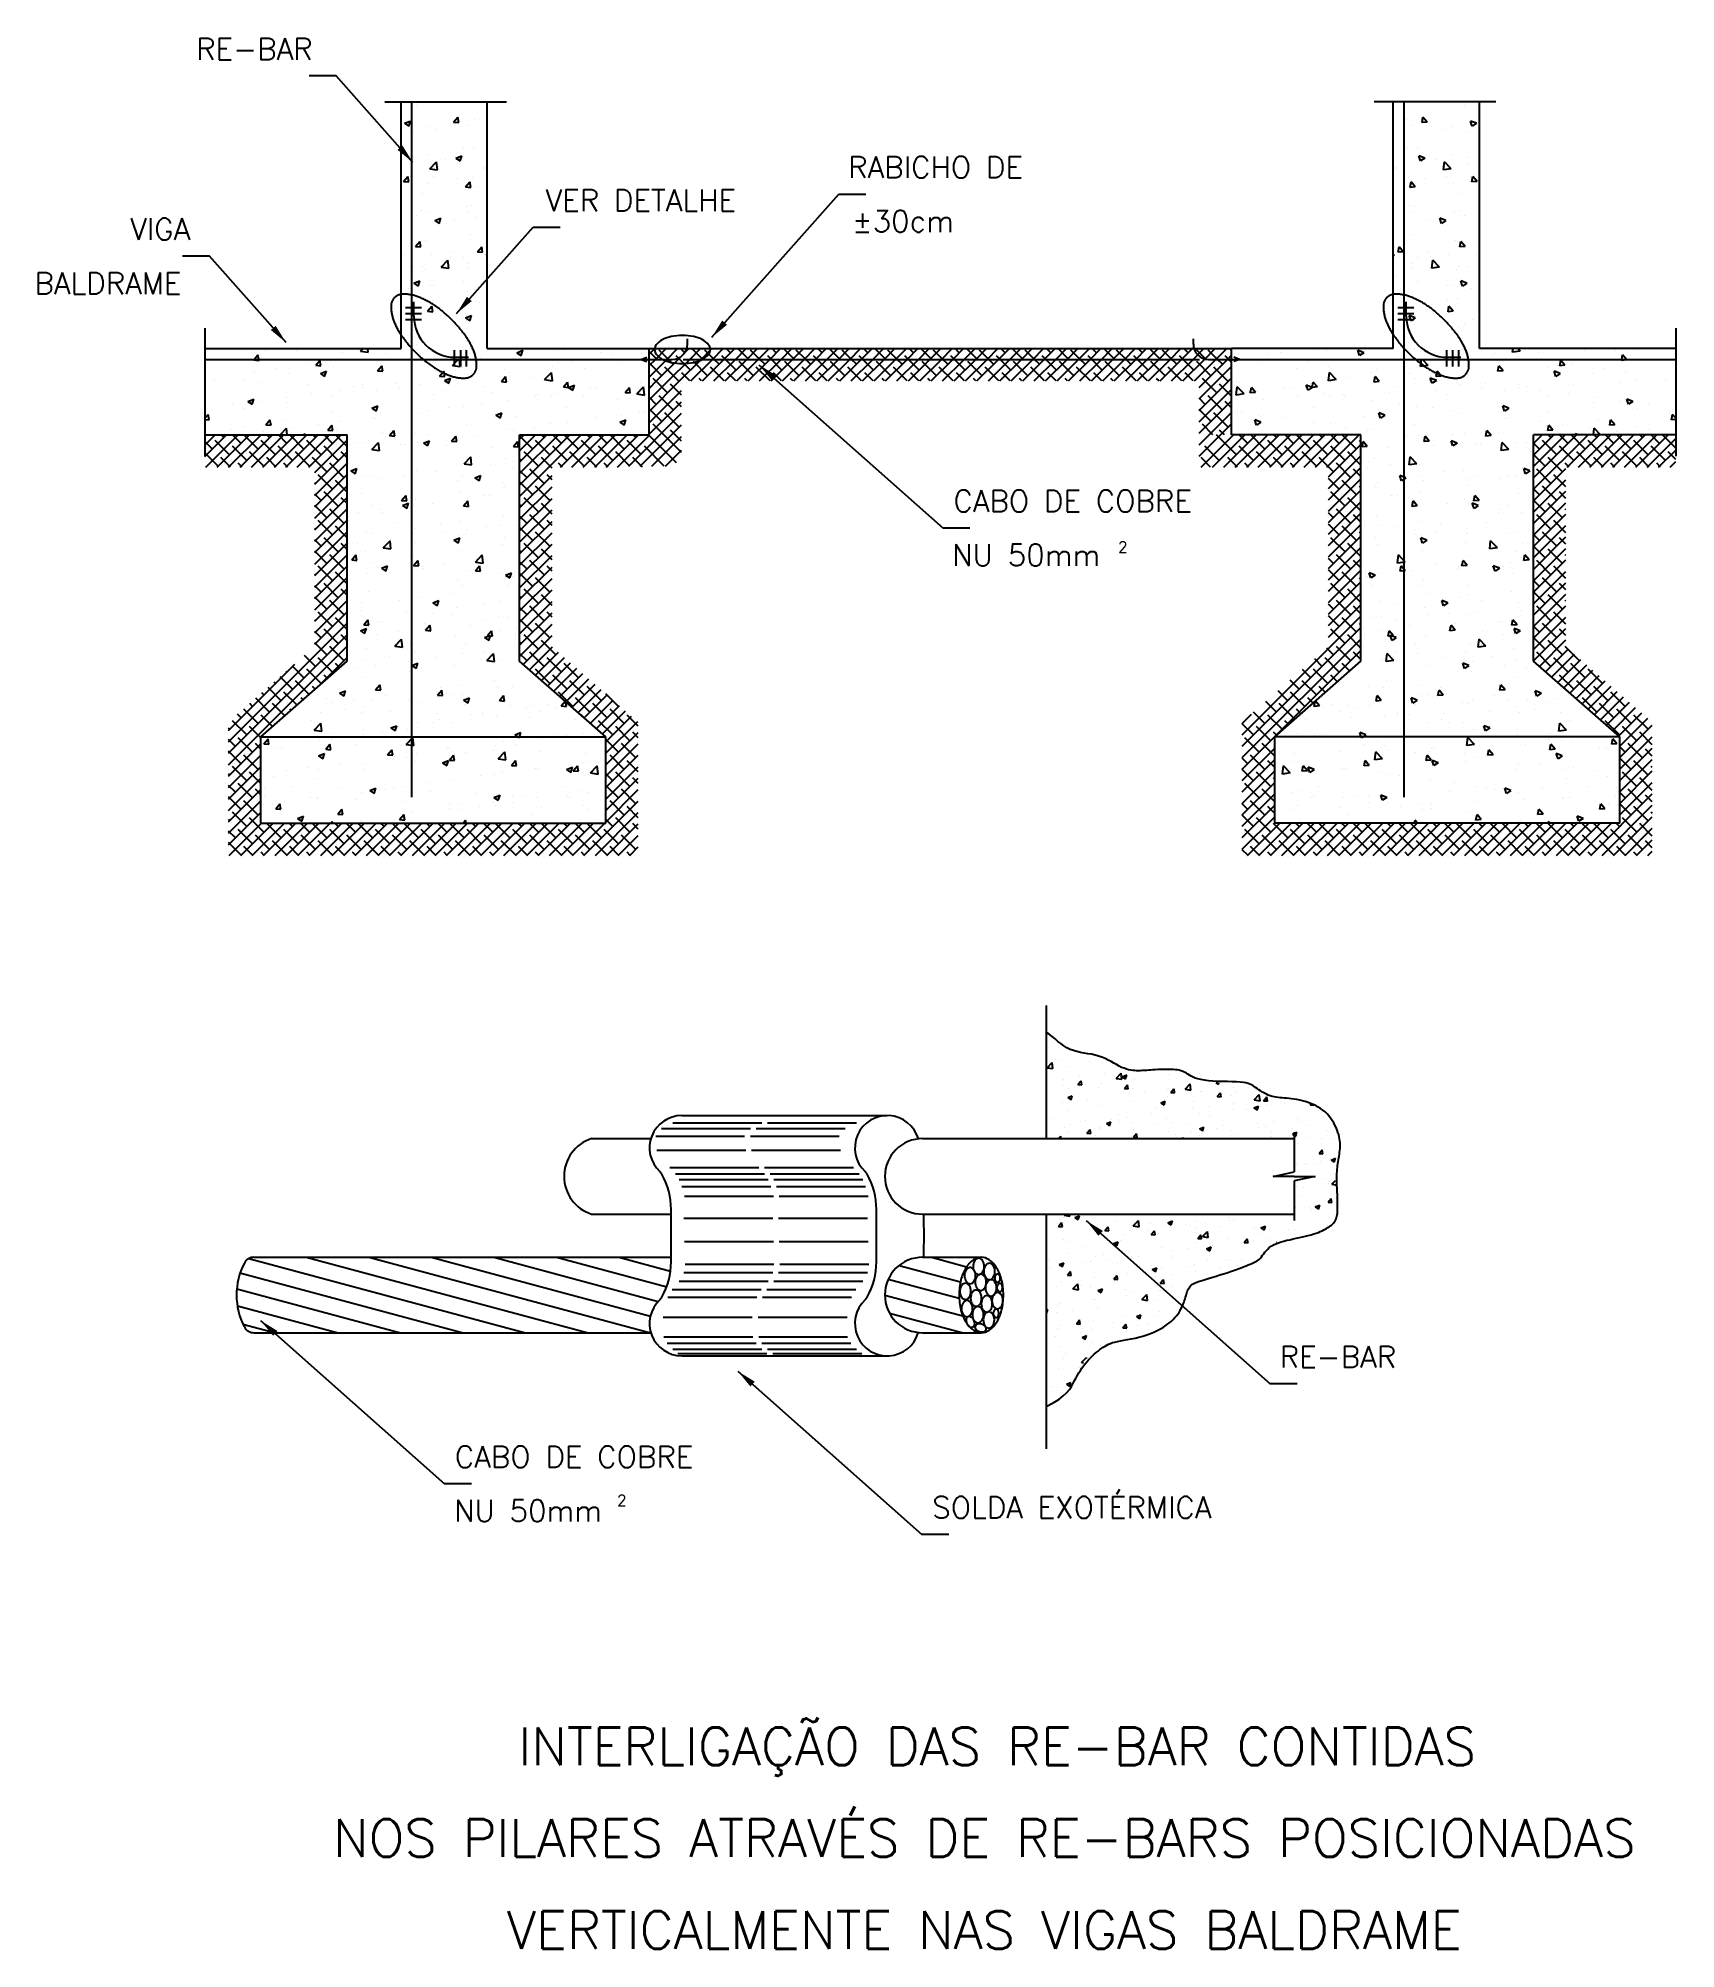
# Model space of a CAD drawing. Header units: millimetres. Extents: x -6629.4 to -6614.2, y -4433.8 to -4416.1.
import ezdxf
from ezdxf.enums import TextEntityAlignment as Align

# ---------------------------------------------------------------- set-up
doc = ezdxf.new("R2010")
doc.units = ezdxf.units.MM
doc.header["$LTSCALE"] = 10
doc.linetypes.add('DASHDOT', pattern=[1, 0.5, -0.25, 0, -0.25])
doc.layers.add('Termotécnica', color=7, linetype='Continuous')
doc.styles.add('CL80', font='romans.shx', dxfattribs={"height": 10})
doc.styles.add('r140', font='romans.shx')
doc.styles.add('r80', font='romans.shx')

msp = doc.modelspace()

# ---------------------------------------------------------------- texts
at = {"layer": 'Termotécnica', "color": 2, "style": 'r80'}
for s, p in [('RE-BAR', (-6627.919, -4416.319)), ('VIGA ', (-6628.531, -4417.989)), ('BALDRAME', (-6629.418, -4418.491))]:
    msp.add_text(s, height=0.2, dxfattribs=at).set_placement(p)
at = {"layer": 'Termotécnica', "color": 3, "style": 'CL80'}
for s, height, p in [('RABICHO DE', 0.2, (-6621.874, -4417.415)), ('VER DETALHE', 0.2, (-6624.68, -4417.722)), ('%%P30cm', 0.2, (-6621.836, -4417.916)), ('CABO DE COBRE', 0.2, (-6620.899, -4420.511)), ('NU 50mm ', 0.2, (-6620.909, -4421.011)), ('2', 0.1, (-6619.371, -4420.887)), ('RE-BAR', 0.2, (-6617.874, -4428.446)), ('CABO DE COBRE', 0.2, (-6625.521, -4429.374)), ('NU 50mm ', 0.2, (-6625.528, -4429.873)), ('2', 0.1, (-6624.016, -4429.727)), ('SOLDA EXOTÉRMICA', 0.2, (-6621.095, -4429.843))]:
    msp.add_text(s, height=height, dxfattribs=at).set_placement(p)
at = {"layer": 'Termotécnica', "color": 5, "style": 'r140'}
for s, p in [(' INTERLIGAÇÃO DAS RE-BAR CONTIDAS', (-6620.612, -4432.238)), ('NOS PILARES ATRAVÉS DE RE-BARS POSICIONADAS', (-6620.612, -4433.089)), ('VERTICALMENTE NAS VIGAS BALDRAME', (-6620.612, -4433.941))]:
    msp.add_text(s, height=0.35, dxfattribs=at).set_placement(p, align=Align.BOTTOM_CENTER)

# ---------------------------------------------------------------- blocks, each defined once
blk = doc.blocks.new('*X1')
at = {"color": 0}
for p, q in [((3083.26, 2515.8), (3085.84, 2518.39)), ((3086.52, 2513.76), (3083.26, 2517.03)), ((3086.15, 2513.39), (3091.15, 2518.39)), ((3092.2, 2513.39), (3087.85, 2517.74)), ((3091.45, 2513.39), (3096.45, 2518.39)), ((3096.75, 2513.39), (3101.75, 2518.39)), ((3099.78, 2516.42), (3097.81, 2518.39)), ((3102.06, 2513.39), (3107.06, 2518.39)), ((3107.73, 2513.76), (3103.11, 2518.39)), ((3107.36, 2513.39), (3112.36, 2518.39)), ((3113.41, 2513.39), (3109.06, 2517.74)), ((3112.66, 2513.39), (3117.66, 2518.39)), ((3117.97, 2513.39), (3122.97, 2518.39)), ((3120.99, 2516.42), (3119.02, 2518.39)), ((3123.27, 2513.39), (3128.27, 2518.39)), ((3128.95, 2513.76), (3124.32, 2518.39)), ((3128.57, 2513.39), (3133.57, 2518.39)), ((3134.63, 2513.39), (3130.27, 2517.74)), ((3133.88, 2513.39), (3138.88, 2518.39)), ((3139.18, 2513.39), (3144.18, 2518.39)), ((3142.21, 2516.42), (3140.23, 2518.39)), ((3144.48, 2513.39), (3149.48, 2518.39)), ((3150.16, 2513.76), (3145.54, 2518.39)), ((3149.79, 2513.39), (3154.79, 2518.39)), ((3155.84, 2513.39), (3151.49, 2517.74)), ((3155.09, 2513.39), (3160.09, 2518.39)), ((3160.39, 2513.39), (3165.39, 2518.39)), ((3163.42, 2516.42), (3161.45, 2518.39)), ((3165.7, 2513.39), (3170.7, 2518.39)), ((3171.37, 2513.76), (3166.75, 2518.39)), ((3171, 2513.39), (3176, 2518.39)), ((3177.05, 2513.39), (3172.7, 2517.74)), ((3176.3, 2513.39), (3181.3, 2518.39)), ((3181.61, 2513.39), (3186.61, 2518.39)), ((3184.63, 2516.42), (3182.66, 2518.39)), ((3186.91, 2513.39), (3191.91, 2518.39)), ((3192.59, 2513.76), (3187.96, 2518.39)), ((3192.21, 2513.39), (3197.21, 2518.39)), ((3198.27, 2513.39), (3193.91, 2517.74)), ((3197.52, 2513.39), (3202.52, 2518.39)), ((3202.82, 2513.39), (3207.82, 2518.39)), ((3205.85, 2516.42), (3203.87, 2518.39)), ((3208.12, 2513.39), (3213.12, 2518.39)), ((3213.8, 2513.76), (3209.18, 2518.39)), ((3213.43, 2513.39), (3218.43, 2518.39)), ((3219.48, 2513.39), (3215.13, 2517.74)), ((3218.73, 2513.39), (3223.73, 2518.39)), ((3224.03, 2513.39), (3229.03, 2518.39)), ((3227.06, 2516.42), (3225.09, 2518.39)), ((3229.34, 2513.39), (3234.34, 2518.39)), ((3235.01, 2513.76), (3230.39, 2518.39)), ((3234.64, 2513.39), (3239.64, 2518.39)), ((3240.69, 2513.39), (3236.34, 2517.74)), ((3239.94, 2513.39), (3244.94, 2518.39)), ((3245.25, 2513.39), (3250.25, 2518.39)), ((3248.27, 2516.42), (3246.3, 2518.39)), ((3250.55, 2513.39), (3255.55, 2518.39)), ((3256.23, 2513.76), (3251.6, 2518.39)), ((3255.85, 2513.39), (3260.85, 2518.39)), ((3261.91, 2513.39), (3257.55, 2517.74)), ((3261.15, 2513.39), (3266.15, 2518.39)), ((3266.46, 2513.39), (3271.46, 2518.39)), ((3269.48, 2516.42), (3267.51, 2518.39)), ((3271.76, 2513.39), (3276.76, 2518.39)), ((3277.44, 2513.76), (3272.82, 2518.39)), ((3277.06, 2513.39), (3282.06, 2518.39)), ((3283.12, 2513.39), (3278.77, 2517.74)), ((3282.37, 2513.39), (3287.37, 2518.39)), ((3287.67, 2513.39), (3292.67, 2518.39)), ((3290.7, 2516.42), (3288.72, 2518.39)), ((3292.97, 2513.39), (3297.97, 2518.39)), ((3298.65, 2513.76), (3294.03, 2518.39)), ((3298.28, 2513.39), (3303.28, 2518.39)), ((3304.33, 2513.39), (3299.98, 2517.74)), ((3303.58, 2513.39), (3308.58, 2518.39)), ((3308.88, 2513.39), (3313.88, 2518.39)), ((3311.91, 2516.42), (3309.94, 2518.39)), ((3314.19, 2513.39), (3319.19, 2518.39)), ((3319.87, 2513.76), (3315.24, 2518.39)), ((3319.49, 2513.39), (3324.49, 2518.39)), ((3325.54, 2513.39), (3321.19, 2517.74)), ((3324.79, 2513.39), (3329.79, 2518.39)), ((3330.1, 2513.39), (3335.1, 2518.39)), ((3333.12, 2516.42), (3331.15, 2518.39)), ((3335.4, 2513.39), (3340.4, 2518.39)), ((3341.08, 2513.76), (3336.45, 2518.39)), ((3340.7, 2513.39), (3345.7, 2518.39)), ((3346.76, 2513.39), (3342.41, 2517.74)), ((3346.01, 2513.39), (3351.01, 2518.39)), ((3353.26, 2517.5), (3352.36, 2518.39)), ((3083.26, 2505.2), (3091.45, 2513.39)), ((3083.26, 2510.5), (3086.15, 2513.39)), ((3089.17, 2505.81), (3083.26, 2511.73)), ((3086.75, 2503.39), (3096.75, 2513.39)), ((3096.9, 2503.39), (3090.5, 2509.79)), ((3092.06, 2503.39), (3102.06, 2513.39)), ((3094.48, 2511.11), (3092.2, 2513.39)), ((3097.5, 2513.39), (3095.8, 2515.09)), ((3097.36, 2503.39), (3107.36, 2513.39)), ((3102.43, 2508.46), (3097.5, 2513.39)), ((3102.2, 2503.39), (3098.45, 2507.14)), ((3102.66, 2503.39), (3112.66, 2513.39)), ((3110.39, 2505.81), (3103.76, 2512.44)), ((3107.97, 2503.39), (3117.97, 2513.39)), ((3118.11, 2503.39), (3111.71, 2509.79)), ((3113.27, 2503.39), (3123.27, 2513.39)), ((3115.69, 2511.11), (3113.41, 2513.39)), ((3118.72, 2513.39), (3117.02, 2515.09)), ((3118.57, 2503.39), (3128.57, 2513.39)), ((3123.64, 2508.46), (3118.72, 2513.39)), ((3123.41, 2503.39), (3119.67, 2507.14)), ((3123.88, 2503.39), (3133.88, 2513.39)), ((3131.6, 2505.81), (3124.97, 2512.44)), ((3129.18, 2503.39), (3139.18, 2513.39)), ((3139.32, 2503.39), (3132.92, 2509.79)), ((3134.48, 2503.39), (3144.48, 2513.39)), ((3136.9, 2511.11), (3134.63, 2513.39)), ((3139.93, 2513.39), (3138.23, 2515.09)), ((3139.79, 2503.39), (3149.79, 2513.39)), ((3144.86, 2508.46), (3139.93, 2513.39)), ((3144.63, 2503.39), (3140.88, 2507.14)), ((3145.09, 2503.39), (3155.09, 2513.39)), ((3152.81, 2505.81), (3146.18, 2512.44)), ((3150.39, 2503.39), (3160.39, 2513.39)), ((3160.54, 2503.39), (3154.14, 2509.79)), ((3155.7, 2503.39), (3165.7, 2513.39)), ((3158.12, 2511.11), (3155.84, 2513.39)), ((3161.14, 2513.39), (3159.44, 2515.09)), ((3161, 2503.39), (3171, 2513.39)), ((3166.07, 2508.46), (3161.14, 2513.39)), ((3165.84, 2503.39), (3162.09, 2507.14)), ((3166.3, 2503.39), (3176.3, 2513.39)), ((3174.03, 2505.81), (3167.4, 2512.44)), ((3171.61, 2503.39), (3181.61, 2513.39)), ((3181.75, 2503.39), (3175.35, 2509.79)), ((3176.91, 2503.39), (3186.91, 2513.39)), ((3179.33, 2511.11), (3177.05, 2513.39)), ((3182.36, 2513.39), (3180.65, 2515.09)), ((3182.21, 2503.39), (3192.21, 2513.39)), ((3187.28, 2508.46), (3182.36, 2513.39)), ((3187.05, 2503.39), (3183.31, 2507.14)), ((3187.52, 2503.39), (3197.52, 2513.39)), ((3195.24, 2505.81), (3188.61, 2512.44)), ((3192.82, 2503.39), (3202.82, 2513.39)), ((3202.96, 2503.39), (3196.56, 2509.79)), ((3198.12, 2503.39), (3208.12, 2513.39)), ((3200.54, 2511.11), (3198.27, 2513.39)), ((3203.57, 2513.39), (3201.87, 2515.09)), ((3203.43, 2503.39), (3213.43, 2513.39)), ((3208.5, 2508.46), (3203.57, 2513.39)), ((3208.27, 2503.39), (3204.52, 2507.14)), ((3208.73, 2503.39), (3218.73, 2513.39)), ((3216.45, 2505.81), (3209.82, 2512.44)), ((3214.03, 2503.39), (3224.03, 2513.39)), ((3224.18, 2503.39), (3217.78, 2509.79)), ((3219.34, 2503.39), (3229.34, 2513.39)), ((3221.76, 2511.11), (3219.48, 2513.39)), ((3224.78, 2513.39), (3223.08, 2515.09)), ((3224.64, 2503.39), (3234.64, 2513.39)), ((3229.71, 2508.46), (3224.78, 2513.39)), ((3229.48, 2503.39), (3225.73, 2507.14)), ((3229.94, 2503.39), (3239.94, 2513.39)), ((3237.67, 2505.81), (3231.04, 2512.44)), ((3235.25, 2503.39), (3245.25, 2513.39)), ((3245.39, 2503.39), (3238.99, 2509.79)), ((3240.55, 2503.39), (3250.55, 2513.39)), ((3242.97, 2511.11), (3240.69, 2513.39)), ((3246, 2513.39), (3244.29, 2515.09)), ((3245.85, 2503.39), (3255.85, 2513.39)), ((3250.92, 2508.46), (3246, 2513.39)), ((3250.69, 2503.39), (3246.95, 2507.14)), ((3251.15, 2503.39), (3261.15, 2513.39)), ((3258.88, 2505.81), (3252.25, 2512.44)), ((3256.46, 2503.39), (3266.46, 2513.39)), ((3266.6, 2503.39), (3260.2, 2509.79)), ((3261.76, 2503.39), (3271.76, 2513.39)), ((3264.18, 2511.11), (3261.91, 2513.39)), ((3267.21, 2513.39), (3265.51, 2515.09)), ((3267.06, 2503.39), (3277.06, 2513.39)), ((3272.14, 2508.46), (3267.21, 2513.39)), ((3271.91, 2503.39), (3268.16, 2507.14)), ((3272.37, 2503.39), (3282.37, 2513.39)), ((3280.09, 2505.81), (3273.46, 2512.44)), ((3277.67, 2503.39), (3287.67, 2513.39)), ((3287.82, 2503.39), (3281.42, 2509.79)), ((3282.97, 2503.39), (3292.97, 2513.39)), ((3285.39, 2511.11), (3283.12, 2513.39)), ((3288.42, 2513.39), (3286.72, 2515.09)), ((3288.28, 2503.39), (3298.28, 2513.39)), ((3293.35, 2508.46), (3288.42, 2513.39)), ((3293.12, 2503.39), (3289.37, 2507.14)), ((3293.58, 2503.39), (3303.58, 2513.39)), ((3301.3, 2505.81), (3294.68, 2512.44)), ((3298.88, 2503.39), (3308.88, 2513.39)), ((3309.03, 2503.39), (3302.63, 2509.79)), ((3304.19, 2503.39), (3314.19, 2513.39)), ((3306.61, 2511.11), (3304.33, 2513.39)), ((3309.63, 2513.39), (3307.93, 2515.09)), ((3309.49, 2503.39), (3319.49, 2513.39)), ((3314.56, 2508.46), (3309.63, 2513.39)), ((3314.33, 2503.39), (3310.59, 2507.14)), ((3314.79, 2503.39), (3324.79, 2513.39)), ((3322.52, 2505.81), (3315.89, 2512.44)), ((3320.1, 2503.39), (3330.1, 2513.39)), ((3330.24, 2503.39), (3323.84, 2509.79)), ((3325.4, 2503.39), (3335.4, 2513.39)), ((3327.82, 2511.11), (3325.54, 2513.39)), ((3330.85, 2513.39), (3329.15, 2515.09)), ((3330.7, 2503.39), (3340.7, 2513.39)), ((3335.78, 2508.46), (3330.85, 2513.39)), ((3335.54, 2503.39), (3331.8, 2507.14)), ((3336.01, 2503.39), (3346.01, 2513.39)), ((3343.73, 2505.81), (3337.1, 2512.44)), ((3341.31, 2503.39), (3351.31, 2513.39)), ((3351.45, 2503.39), (3345.06, 2509.79)), ((3346.61, 2503.39), (3353.26, 2510.03)), ((3349.03, 2511.11), (3346.76, 2513.39)), ((3352.06, 2513.39), (3350.36, 2515.09)), ((3351.31, 2513.39), (3353.26, 2515.33)), ((3353.26, 2512.19), (3352.06, 2513.39)), ((3353.26, 2506.89), (3353.01, 2507.14)), ((3086.29, 2503.39), (3085.2, 2504.48)), ((3107.5, 2503.39), (3106.41, 2504.48)), ((3128.72, 2503.39), (3127.62, 2504.48)), ((3149.93, 2503.39), (3148.83, 2504.48)), ((3171.14, 2503.39), (3170.05, 2504.48)), ((3192.36, 2503.39), (3191.26, 2504.48)), ((3213.57, 2503.39), (3212.47, 2504.48)), ((3234.78, 2503.39), (3233.69, 2504.48)), ((3256, 2503.39), (3254.9, 2504.48)), ((3277.21, 2503.39), (3276.11, 2504.48)), ((3298.42, 2503.39), (3297.33, 2504.48)), ((3319.63, 2503.39), (3318.54, 2504.48)), ((3340.85, 2503.39), (3339.75, 2504.48)), ((3351.92, 2503.39), (3353.26, 2504.73))]:
    blk.add_line(p, q, dxfattribs=at)
blk = doc.blocks.new('*X2')
at = {"color": 0}
for p, q in [((3271.62, 2188.58), (3271.62, 2188.58)), ((3272.98, 2188.52), (3272.98, 2188.52)), ((3267.74, 2184.99), (3270.08, 2187.42)), ((3267.74, 2184.99), (3270.41, 2184.57)), ((3270.41, 2184.57), (3270.08, 2187.42)), ((3275.4, 2179.74), (3275.4, 2179.74)), ((3278.09, 2185.33), (3278.09, 2185.33)), ((3282.91, 2180.72), (3282.91, 2180.72)), ((3287.63, 2187.91), (3287.63, 2187.91)), ((3293.49, 2187.44), (3293.49, 2187.44)), ((3294.27, 2182.22), (3294.27, 2182.22)), ((3299.76, 2180.02), (3302.09, 2182.46)), ((3299.76, 2180.02), (3302.43, 2179.61)), ((3301.93, 2181.02), (3301.93, 2181.02)), ((3302.43, 2179.6), (3302.1, 2182.45)), ((3302.55, 2180.8), (3304.66, 2181.61)), ((3302.55, 2180.8), (3304.05, 2179.79)), ((3304.05, 2179.79), (3304.66, 2181.6)), ((3308.28, 2179.38), (3308.28, 2179.38)), ((3319.43, 2184.03), (3319.43, 2184.03)), ((3323.86, 2181.63), (3323.86, 2181.63)), ((3275.34, 2176.69), (3275.34, 2176.69)), ((3277.35, 2171.12), (3279.45, 2171.93)), ((3277.35, 2171.12), (3278.84, 2170.12)), ((3277.72, 2175.35), (3277.72, 2175.35)), ((3278.84, 2170.12), (3279.45, 2171.93)), ((3282.06, 2177.23), (3283.5, 2178.96)), ((3282.06, 2177.23), (3283.85, 2177.08)), ((3283.85, 2177.07), (3283.5, 2178.95)), ((3284.43, 2178.02), (3284.43, 2178.02)), ((3286.38, 2170.39), (3286.38, 2170.39)), ((3291.35, 2176.01), (3291.35, 2176.01)), ((3293.13, 2177.46), (3293.13, 2177.46)), ((3303.57, 2175.35), (3305.02, 2177.07)), ((3303.57, 2175.35), (3305.37, 2175.19)), ((3305.37, 2175.19), (3305.02, 2177.07)), ((3305.32, 2172.88), (3305.32, 2172.88)), ((3307.37, 2175.33), (3307.37, 2175.33)), ((3312.83, 2173.87), (3312.83, 2173.87)), ((3323.38, 2174.66), (3323.38, 2174.66)), ((3323.5, 2171.64), (3323.5, 2171.64)), ((3324.2, 2175.37), (3324.2, 2175.37)), ((3325.09, 2173.47), (3326.54, 2175.19)), ((3325.09, 2173.47), (3326.88, 2173.31)), ((3326.89, 2173.31), (3326.54, 2175.19)), ((3331.77, 2175.06), (3334.11, 2177.49)), ((3331.77, 2175.06), (3334.44, 2174.64)), ((3334.44, 2174.64), (3334.11, 2177.49)), ((3338.9, 2173.75), (3338.9, 2173.75)), ((3339.4, 2173.98), (3339.4, 2173.98)), ((3343.14, 2177.86), (3343.14, 2177.86)), ((3345.99, 2178.18), (3347.16, 2177.39)), ((3346.61, 2171.59), (3348.06, 2173.31)), ((3346.61, 2171.59), (3348.4, 2171.43)), ((3347.16, 2177.39), (3347.43, 2178.18)), ((3348.4, 2171.43), (3348.06, 2173.31)), ((3353.18, 2172.13), (3353.18, 2172.13)), ((3354.05, 2175.67), (3354.05, 2175.67)), ((3355.41, 2173.31), (3355.41, 2173.31)), ((3363.79, 2170.09), (3366.13, 2172.52)), ((3366.46, 2169.67), (3366.13, 2172.52)), ((3368.13, 2169.7), (3369.57, 2171.43)), ((3369.92, 2169.54), (3369.58, 2171.42)), ((3267.5, 2167.9), (3267.5, 2167.9)), ((3275.02, 2168.89), (3275.02, 2168.89)), ((3277.36, 2165.36), (3277.36, 2165.36)), ((3292.76, 2167.47), (3292.76, 2167.47)), ((3300.69, 2163.12), (3300.69, 2163.12)), ((3304.94, 2162.04), (3304.94, 2162.04)), ((3307.92, 2169.39), (3307.92, 2169.39)), ((3316.3, 2163.53), (3316.3, 2163.53)), ((3318.19, 2166.13), (3318.19, 2166.13)), ((3320.46, 2168.72), (3322.56, 2169.53)), ((3320.46, 2168.72), (3321.95, 2167.72)), ((3321.96, 2167.71), (3322.56, 2169.53)), ((3323.13, 2161.65), (3323.13, 2161.65)), ((3335.25, 2166.03), (3335.25, 2166.03)), ((3335.68, 2169.13), (3335.68, 2169.13)), ((3338.54, 2163.77), (3338.54, 2163.77)), ((3342.76, 2167.02), (3342.76, 2167.02)), ((3342.87, 2162.54), (3342.87, 2162.54)), ((3353.69, 2165.69), (3353.69, 2165.69)), ((3354.12, 2168.51), (3354.12, 2168.51)), ((3360.37, 2165.54), (3360.37, 2165.54)), ((3363.58, 2166.32), (3365.68, 2167.13)), ((3363.58, 2166.32), (3365.07, 2165.31)), ((3363.79, 2170.09), (3366.46, 2169.68)), ((3365.07, 2165.31), (3365.68, 2167.12)), ((3368.13, 2169.7), (3369.92, 2169.55)), ((3369.27, 2167.94), (3369.27, 2167.94)), ((3377.86, 2168.55), (3377.86, 2168.55)), ((3384.05, 2161.66), (3384.05, 2161.66)), ((3389.65, 2167.82), (3389.95, 2168.18)), ((3389.65, 2167.82), (3391.34, 2167.67)), ((3269.49, 2161.36), (3269.49, 2161.36)), ((3272.95, 2152.08), (3274.05, 2153.23)), ((3274.19, 2152.08), (3274.06, 2153.23)), ((3275.82, 2157.33), (3275.82, 2157.33)), ((3277, 2155.37), (3277, 2155.37)), ((3278.48, 2158.55), (3278.48, 2158.55)), ((3283.2, 2160.12), (3283.2, 2160.12)), ((3285.51, 2160.68), (3285.51, 2160.68)), ((3286.22, 2154.67), (3287.67, 2156.39)), ((3286.22, 2154.67), (3288.01, 2154.51)), ((3288.01, 2154.51), (3287.67, 2156.39)), ((3290.38, 2153.53), (3290.38, 2153.53)), ((3291.83, 2156.65), (3291.83, 2156.65)), ((3292.4, 2157.48), (3292.4, 2157.48)), ((3295.26, 2159.05), (3297.36, 2159.85)), ((3295.26, 2159.05), (3296.75, 2158.04)), ((3296.75, 2158.04), (3297.36, 2159.85)), ((3297.43, 2161.05), (3297.43, 2161.05)), ((3301.52, 2160.01), (3301.52, 2160.01)), ((3307.55, 2159.4), (3307.55, 2159.4)), ((3307.74, 2152.79), (3309.18, 2154.51)), ((3307.74, 2152.79), (3309.53, 2152.63)), ((3307.85, 2155.98), (3307.85, 2155.98)), ((3307.88, 2156.54), (3307.88, 2156.54)), ((3309.53, 2152.63), (3309.18, 2154.51)), ((3317.54, 2159.33), (3317.54, 2159.33)), ((3323.86, 2155.3), (3323.86, 2155.3)), ((3325.37, 2159.54), (3325.37, 2159.54)), ((3327.36, 2154.2), (3327.36, 2154.2)), ((3330.24, 2152.08), (3330.7, 2152.63)), ((3330.8, 2152.08), (3330.7, 2152.62)), ((3333.55, 2158.65), (3333.55, 2158.65)), ((3334.87, 2155.18), (3334.87, 2155.18)), ((3338.17, 2153.78), (3338.17, 2153.78)), ((3338.37, 2156.64), (3340.47, 2157.45)), ((3338.37, 2156.64), (3339.86, 2155.64)), ((3339.86, 2155.63), (3340.47, 2157.45)), ((3339.88, 2154.62), (3339.88, 2154.62)), ((3346.23, 2156.68), (3346.23, 2156.68)), ((3349.57, 2157.98), (3349.57, 2157.98)), ((3353.32, 2155.7), (3353.32, 2155.7)), ((3355.89, 2153.95), (3355.89, 2153.95)), ((3365.18, 2159.17), (3365.18, 2159.17)), ((3365.58, 2157.3), (3365.58, 2157.3)), ((3368.91, 2157.95), (3368.91, 2157.95)), ((3371.82, 2155.05), (3371.82, 2155.05)), ((3371.91, 2153.27), (3371.91, 2153.27)), ((3372.69, 2160.16), (3372.69, 2160.16)), ((3381.48, 2154.24), (3383.58, 2155.05)), ((3381.48, 2154.24), (3382.98, 2153.23)), ((3381.6, 2156.62), (3381.6, 2156.62)), ((3382.98, 2153.23), (3383.59, 2155.04)), ((3384.31, 2160.06), (3384.31, 2160.06)), ((3387.92, 2152.59), (3387.92, 2152.59)), ((3389.32, 2158.05), (3389.32, 2158.05)), ((3397.61, 2155.95), (3397.61, 2155.95)), ((3402.61, 2153.31), (3402.61, 2153.31)), ((3383.94, 2150.07), (3383.94, 2150.07)), ((3393.81, 2145.26), (3395.25, 2146.98)), ((3393.81, 2145.26), (3395.6, 2145.1)), ((3395.1, 2152.32), (3395.1, 2152.32)), ((3395.6, 2145.1), (3395.26, 2146.98)), ((3399.1, 2152), (3399.1, 2152)), ((3383.58, 2140.09), (3383.58, 2140.09)), ((3387.21, 2140.49), (3387.21, 2140.49)), ((3388.08, 2140.15), (3388.08, 2140.15)), ((3391.64, 2140.7), (3391.64, 2140.7)), ((3394.72, 2141.48), (3394.72, 2141.48)), ((3398.73, 2142.01), (3398.73, 2142.01)), ((3399.39, 2142.16), (3401.49, 2142.97)), ((3399.39, 2142.16), (3400.88, 2141.16)), ((3400.88, 2141.15), (3401.49, 2142.97)), ((3383.21, 2130.1), (3383.21, 2130.1)), ((3386.83, 2129.65), (3386.83, 2129.65)), ((3395.27, 2133.56), (3395.27, 2133.56)), ((3398.19, 2131.14), (3398.19, 2131.14)), ((3398.37, 2132.02), (3398.37, 2132.02)), ((3399.79, 2130.93), (3401.44, 2132.66)), ((3399.79, 2130.93), (3401.46, 2130.67)), ((3382.85, 2120.11), (3382.85, 2120.11)), ((3385.8, 2125.37), (3385.8, 2125.37)), ((3389.23, 2120.06), (3389.23, 2120.06)), ((3390.3, 2119.31), (3390.3, 2119.31)), ((3392.09, 2120.41), (3394.19, 2121.21)), ((3392.09, 2120.41), (3393.58, 2119.4)), ((3392.13, 2121.34), (3392.13, 2121.34)), ((3393.58, 2119.4), (3394.19, 2121.21)), ((3397.97, 2122.69), (3399.42, 2124.41)), ((3397.97, 2122.69), (3399.76, 2122.53)), ((3398, 2122.03), (3398, 2122.03)), ((3399.77, 2122.53), (3399.42, 2124.41)), ((3401.82, 2124.69), (3401.82, 2124.69)), ((3267.73, 2114.85), (3267.73, 2114.85)), ((3272.8, 2112.54), (3272.8, 2112.54)), ((3273.03, 2111.42), (3274.47, 2113.14)), ((3273.03, 2111.42), (3274.82, 2111.26)), ((3273.37, 2114.71), (3273.37, 2114.71)), ((3274.82, 2111.26), (3274.47, 2113.14)), ((3275.54, 2115.42), (3275.54, 2115.42)), ((3275.69, 2116.61), (3276.15, 2117.08)), ((3275.69, 2116.61), (3278.36, 2116.19)), ((3278.36, 2116.19), (3278.26, 2117.08)), ((3280.66, 2115.54), (3282.76, 2116.34)), ((3280.66, 2115.54), (3282.15, 2114.53)), ((3282.15, 2114.53), (3282.76, 2116.34)), ((3283.74, 2114.18), (3283.74, 2114.18)), ((3284.74, 2116.2), (3284.74, 2116.2)), ((3290.3, 2115.54), (3290.3, 2115.54)), ((3294.54, 2109.54), (3295.99, 2111.26)), ((3294.54, 2109.54), (3296.34, 2109.38)), ((3296.34, 2109.38), (3295.99, 2111.26)), ((3299.76, 2113.5), (3299.76, 2113.5)), ((3305.73, 2109.47), (3305.73, 2109.47)), ((3307.71, 2111.64), (3310.05, 2114.08)), ((3307.71, 2111.64), (3310.38, 2111.23)), ((3310.38, 2111.23), (3310.05, 2114.08)), ((3314.66, 2109.35), (3314.66, 2109.35)), ((3315.77, 2112.82), (3315.77, 2112.82)), ((3316.06, 2107.65), (3317.51, 2109.38)), ((3317.86, 2107.49), (3317.51, 2109.37)), ((3321.31, 2111.72), (3321.31, 2111.72)), ((3323.77, 2113.13), (3325.87, 2113.94)), ((3323.77, 2113.13), (3325.26, 2112.13)), ((3325.26, 2112.13), (3325.87, 2113.94)), ((3331.79, 2112.15), (3331.79, 2112.15)), ((3333.61, 2111.85), (3333.61, 2111.85)), ((3336.71, 2113.83), (3336.71, 2113.83)), ((3336.74, 2111.05), (3336.74, 2111.05)), ((3339.73, 2106.68), (3342.07, 2109.11)), ((3341.12, 2112.83), (3341.12, 2112.83)), ((3342.4, 2106.26), (3342.07, 2109.11)), ((3347.8, 2111.47), (3347.8, 2111.47)), ((3351.87, 2115.75), (3351.87, 2115.75)), ((3352.48, 2114.33), (3352.48, 2114.33)), ((3354.24, 2114.05), (3354.24, 2114.05)), ((3363.82, 2110.79), (3363.82, 2110.79)), ((3366.88, 2110.73), (3368.98, 2111.54)), ((3366.88, 2110.73), (3368.38, 2109.73)), ((3368.38, 2109.72), (3368.99, 2111.54)), ((3371.43, 2116.82), (3371.43, 2116.82)), ((3371.73, 2117.06), (3371.73, 2117.06)), ((3379.83, 2110.12), (3379.83, 2110.12)), ((3382.49, 2110.13), (3382.49, 2110.13)), ((3395.85, 2109.44), (3395.85, 2109.44)), ((3397.64, 2112.05), (3397.64, 2112.05)), ((3275.17, 2105.44), (3275.17, 2105.44)), ((3276.84, 2104.37), (3276.84, 2104.37)), ((3284.26, 2102.04), (3284.26, 2102.04)), ((3290.57, 2107.55), (3290.57, 2107.55)), ((3295.79, 2106.87), (3295.79, 2106.87)), ((3298.56, 2103.46), (3300.66, 2104.26)), ((3298.56, 2103.46), (3300.06, 2102.45)), ((3300.06, 2102.45), (3300.67, 2104.26)), ((3301.75, 2105.04), (3301.75, 2105.04)), ((3303.3, 2107.86), (3303.3, 2107.86)), ((3305.36, 2099.48), (3305.36, 2099.48)), ((3316.06, 2107.65), (3317.85, 2107.5)), ((3319.25, 2108.05), (3319.25, 2108.05)), ((3320.94, 2101.73), (3320.94, 2101.73)), ((3325.72, 2100.01), (3325.72, 2100.01)), ((3333.23, 2101), (3333.23, 2101)), ((3336.35, 2103.85), (3336.35, 2103.85)), ((3337.58, 2105.77), (3339.03, 2107.49)), ((3337.58, 2105.77), (3339.37, 2105.61)), ((3339.37, 2105.61), (3339.03, 2107.49)), ((3339.73, 2106.68), (3342.4, 2106.26)), ((3341.68, 2101.06), (3343.78, 2101.86)), ((3341.68, 2101.06), (3343.17, 2100.05)), ((3343.17, 2100.05), (3343.78, 2101.86)), ((3344.59, 2102.5), (3344.59, 2102.5)), ((3351.5, 2105.77), (3351.5, 2105.77)), ((3359.1, 2103.89), (3360.54, 2105.61)), ((3359.1, 2103.89), (3360.89, 2103.73)), ((3360.89, 2103.73), (3360.55, 2105.61)), ((3363.53, 2104.99), (3363.53, 2104.99)), ((3367.08, 2108.01), (3367.08, 2108.01)), ((3371.05, 2105.98), (3371.05, 2105.98)), ((3373.98, 2104.04), (3374.08, 2104.15)), ((3374.1, 2104.05), (3374.08, 2104.14)), ((3382.41, 2107.48), (3382.41, 2107.48)), ((3268.21, 2095.49), (3268.21, 2095.49)), ((3268.95, 2092.54), (3268.95, 2092.54)), ((3273.36, 2093.78), (3275.46, 2094.59)), ((3273.36, 2093.78), (3274.85, 2092.78)), ((3274.81, 2095.45), (3274.81, 2095.45)), ((3274.85, 2092.77), (3275.46, 2094.59)), ((3277.19, 2088.85), (3278.63, 2090.58)), ((3277.9, 2098.85), (3277.9, 2098.85)), ((3278.98, 2088.69), (3278.64, 2090.57)), ((3284.23, 2094.82), (3284.23, 2094.82)), ((3287.9, 2095.03), (3287.9, 2095.03)), ((3290.21, 2097.56), (3290.21, 2097.56)), ((3293.92, 2098.17), (3293.92, 2098.17)), ((3295.41, 2096.02), (3295.41, 2096.02)), ((3300.24, 2094.14), (3300.24, 2094.14)), ((3306.77, 2097.52), (3306.77, 2097.52)), ((3309.93, 2097.49), (3309.93, 2097.49)), ((3316.26, 2093.46), (3316.26, 2093.46)), ((3316.47, 2091.38), (3318.57, 2092.19)), ((3316.47, 2091.38), (3317.96, 2090.37)), ((3317.96, 2090.37), (3318.57, 2092.18)), ((3320.58, 2091.75), (3320.58, 2091.75)), ((3325.95, 2096.82), (3325.95, 2096.82)), ((3332.27, 2092.79), (3332.27, 2092.79)), ((3335.51, 2093.15), (3335.51, 2093.15)), ((3335.98, 2093.86), (3335.98, 2093.86)), ((3336.7, 2090.67), (3336.7, 2090.67)), ((3341.96, 2096.14), (3341.96, 2096.14)), ((3348.29, 2092.11), (3348.29, 2092.11)), ((3351.14, 2095.78), (3351.14, 2095.78)), ((3353, 2096.15), (3353, 2096.15)), ((3355.64, 2093.16), (3355.64, 2093.16)), ((3357.98, 2095.46), (3357.98, 2095.46)), ((3366.72, 2098.03), (3366.72, 2098.03)), ((3271.93, 2083.6), (3271.93, 2083.6)), ((3274.44, 2085.46), (3274.44, 2085.46)), ((3277.19, 2088.85), (3278.98, 2088.7)), ((3279.67, 2082.42), (3282.01, 2084.85)), ((3279.67, 2082.42), (3282.34, 2082.01)), ((3280.01, 2083.2), (3280.01, 2083.2)), ((3282.34, 2082), (3282.01, 2084.85)), ((3283.02, 2084.14), (3283.02, 2084.14)), ((3287.52, 2084.19), (3287.52, 2084.19)), ((3287.95, 2082.92), (3287.95, 2082.92)), ((3289.84, 2087.58), (3289.84, 2087.58)), ((3291.26, 2081.7), (3293.36, 2082.51)), ((3291.26, 2081.7), (3292.76, 2080.7)), ((3292.76, 2080.69), (3293.37, 2082.51)), ((3298.71, 2086.97), (3300.15, 2088.69)), ((3298.71, 2086.97), (3300.5, 2086.81)), ((3298.88, 2085.69), (3298.88, 2085.69)), ((3300.5, 2086.81), (3300.15, 2088.69)), ((3300.51, 2087.14), (3300.51, 2087.14)), ((3303.96, 2082.24), (3303.96, 2082.24)), ((3305, 2089.5), (3305, 2089.5)), ((3317.82, 2088.18), (3317.82, 2088.18)), ((3318.01, 2090.15), (3318.01, 2090.15)), ((3320.21, 2081.76), (3320.21, 2081.76)), ((3320.22, 2085.09), (3321.67, 2086.81)), ((3320.22, 2085.09), (3322.02, 2084.93)), ((3322.02, 2084.93), (3321.67, 2086.81)), ((3325.2, 2083.56), (3325.2, 2083.56)), ((3325.33, 2089.17), (3325.33, 2089.17)), ((3342.69, 2086.56), (3342.69, 2086.56)), ((3272.71, 2074.55), (3272.71, 2074.55)), ((3274.08, 2075.48), (3274.08, 2075.48)), ((3289.48, 2077.59), (3289.48, 2077.59)), ((3290.21, 2077.55), (3290.21, 2077.55)), ((3290.99, 2073.85), (3290.99, 2073.85)), ((3304.63, 2079.51), (3304.63, 2079.51)), ((3307.7, 2080.56), (3307.7, 2080.56)), ((3309.93, 2076.35), (3309.93, 2076.35)), ((3311.69, 2077.45), (3314.03, 2079.89)), ((3311.69, 2077.45), (3314.36, 2077.04)), ((3314.36, 2077.04), (3314.03, 2079.89)), ((3317.44, 2077.34), (3317.44, 2077.34)), ((3319.98, 2081.57), (3319.98, 2081.57)), ((3328.8, 2078.83), (3328.8, 2078.83)), ((3267.22, 2072.47), (3268.16, 2072.83)), ((3267.22, 2071.24), (3267.55, 2071.02)), ((3267.55, 2071.02), (3268.16, 2072.83)), ((3272.11, 2071.37), (3272.11, 2071.37)), ((3272.42, 2064.24), (3272.42, 2064.24)), ((3273.71, 2065.49), (3273.71, 2065.49)), ((3279.62, 2072.36), (3279.62, 2072.36)), ((3281.35, 2066.29), (3282.8, 2068.01)), ((3281.35, 2066.29), (3283.14, 2066.13)), ((3282.11, 2067.59), (3282.11, 2067.59)), ((3283.15, 2066.13), (3282.8, 2068.01)), ((3284.17, 2064.05), (3284.17, 2064.05)), ((3289.11, 2067.6), (3289.11, 2067.6)), ((3298.12, 2066.91), (3298.12, 2066.91)), ((3301.66, 2067.06), (3301.66, 2067.06)), ((3302.04, 2064.52), (3302.04, 2064.52)), ((3302.87, 2064.4), (3304.32, 2066.13)), ((3302.87, 2064.4), (3304.66, 2064.25)), ((3304.27, 2069.52), (3304.27, 2069.52)), ((3304.66, 2064.25), (3304.32, 2066.13)), ((3309.17, 2069.63), (3311.27, 2070.43)), ((3309.17, 2069.63), (3310.66, 2068.62)), ((3309.55, 2065.5), (3309.55, 2065.5)), ((3310.67, 2068.62), (3311.27, 2070.43)), ((3314.14, 2066.24), (3314.14, 2066.24)), ((3319.16, 2070.06), (3319.16, 2070.06)), ((3319.85, 2071.77), (3319.85, 2071.77)), ((3320.91, 2067), (3320.91, 2067)), ((3271.73, 2060.53), (3271.73, 2060.53)), ((3273.35, 2055.5), (3273.35, 2055.5)), ((3283.09, 2062.02), (3283.09, 2062.02)), ((3283.96, 2059.95), (3286.07, 2060.76)), ((3283.96, 2059.95), (3285.46, 2058.94)), ((3285.46, 2058.94), (3286.07, 2060.75)), ((3288.43, 2063.56), (3288.43, 2063.56)), ((3288.75, 2057.62), (3288.75, 2057.62)), ((3303.9, 2059.54), (3303.9, 2059.54)), ((3304.45, 2062.88), (3304.45, 2062.88)), ((3275.2, 2050.19), (3275.2, 2050.19)), ((3276.14, 2052.34), (3276.14, 2052.34)), ((3283.65, 2048.23), (3285.99, 2050.67)), ((3283.65, 2048.23), (3284.64, 2048.08)), ((3286.04, 2050.18), (3285.99, 2050.66)), ((3267.31, 2038.36), (3267.31, 2038.36)), ((3272.98, 2045.52), (3272.98, 2045.52)), ((3276.67, 2038.19), (3278.77, 2039)), ((3276.67, 2038.19), (3278.16, 2037.19)), ((3278.16, 2037.19), (3278.77, 2039)), ((3282.93, 2046.15), (3282.93, 2046.15)), ((3270.3, 2037.01), (3270.3, 2037.01)), ((3272.62, 2036.56), (3272.62, 2036.56)), ((3272.62, 2035.53), (3272.62, 2035.53)), ((3276.62, 2032.98), (3276.62, 2032.98))]:
    blk.add_line(p, q, dxfattribs=at)

# ---------------------------------------------------------------- linework, layer by layer
at = {"layer": 'Termotécnica', "color": 2}
for p, q in [((-6626.621, -4416.469), (-6626.871, -4416.469)), ((-6625.911, -4417.27), (-6626.621, -4416.469)), ((-6623.138, -4418.892), (-6621.962, -4417.565)), ((-6621.962, -4417.565), (-6621.712, -4417.565)), ((-6625.505, -4418.672), (-6624.795, -4417.872)), ((-6624.795, -4417.872), (-6624.545, -4417.872)), ((-6627.796, -4418.141), (-6628.046, -4418.141)), ((-6627.086, -4418.941), (-6627.796, -4418.141)), ((-6622.701, -4419.147), (-6620.995, -4420.661)), ((-6620.745, -4420.661), (-6620.995, -4420.661)), ((-6619.668, -4427.083), (-6617.963, -4428.597)), ((-6627.322, -4428.01), (-6625.616, -4429.523)), ((-6622.897, -4428.48), (-6621.191, -4429.993)), ((-6617.713, -4428.597), (-6617.963, -4428.597)), ((-6625.366, -4429.523), (-6625.616, -4429.523)), ((-6620.941, -4429.993), (-6621.191, -4429.993))]:
    msp.add_line(p, q, dxfattribs=at)
at = {"layer": 'Termotécnica', "color": 1, "linetype": 'DASHDOT'}
for p, q in [((-6626.17, -4416.708), (-6625.041, -4416.708)), ((-6615.87, -4416.708), (-6616.998, -4416.708)), ((-6627.838, -4418.808), (-6627.838, -4419.996)), ((-6614.201, -4418.808), (-6614.201, -4419.996))]:
    msp.add_line(p, q, dxfattribs=at)
at = {"layer": 'Termotécnica', "color": 4}
for p, q in [((-6626.02, -4418.997), (-6626.02, -4416.708)), ((-6625.22, -4418.997), (-6625.22, -4416.708)), ((-6616.82, -4418.997), (-6616.82, -4416.708)), ((-6616.02, -4418.997), (-6616.02, -4416.708)), ((-6627.838, -4418.997), (-6626.02, -4418.997)), ((-6625.22, -4418.997), (-6618.32, -4418.997)), ((-6623.72, -4419.797), (-6623.72, -4418.997)), ((-6618.32, -4419.797), (-6618.32, -4418.997)), ((-6616.82, -4418.997), (-6618.32, -4418.997)), ((-6614.201, -4418.997), (-6616.02, -4418.997)), ((-6627.838, -4419.797), (-6626.52, -4419.797)), ((-6626.52, -4421.897), (-6626.52, -4419.797)), ((-6624.92, -4419.797), (-6623.72, -4419.797)), ((-6624.92, -4421.897), (-6624.92, -4419.797)), ((-6617.12, -4419.797), (-6618.32, -4419.797)), ((-6617.12, -4421.897), (-6617.12, -4419.797)), ((-6614.201, -4419.797), (-6615.52, -4419.797)), ((-6615.52, -4421.897), (-6615.52, -4419.797)), ((-6627.32, -4422.597), (-6626.52, -4421.897)), ((-6624.12, -4422.597), (-6624.92, -4421.897)), ((-6617.92, -4422.597), (-6617.12, -4421.897)), ((-6614.72, -4422.597), (-6615.52, -4421.897)), ((-6627.32, -4423.397), (-6627.32, -4422.597)), ((-6627.32, -4422.597), (-6624.12, -4422.597)), ((-6624.12, -4423.397), (-6624.12, -4422.597)), ((-6617.92, -4423.397), (-6617.92, -4422.597)), ((-6614.72, -4422.597), (-6617.92, -4422.597)), ((-6614.72, -4423.397), (-6614.72, -4422.597)), ((-6627.32, -4423.397), (-6624.12, -4423.397)), ((-6614.72, -4423.397), (-6617.92, -4423.397)), ((-6624.255, -4426.323), (-6623.703, -4426.323)), ((-6621.184, -4426.323), (-6617.74, -4426.323)), ((-6624.255, -4427.023), (-6623.516, -4427.023)), ((-6621.184, -4427.023), (-6617.74, -4427.023)), ((-6627.383, -4427.423), (-6623.516, -4427.423)), ((-6621.184, -4427.423), (-6620.64, -4427.423)), ((-6627.383, -4428.123), (-6623.703, -4428.123)), ((-6621.184, -4428.123), (-6620.64, -4428.123))]:
    msp.add_line(p, q, dxfattribs=at)
at = {"layer": 'Termotécnica', "color": 6}
for p, q in [((-6625.92, -4418.697), (-6625.92, -4416.708)), ((-6616.72, -4418.697), (-6616.72, -4416.708)), ((-6625.92, -4423.156), (-6625.92, -4418.697)), ((-6625.9, -4418.697), (-6625.9, -4418.565)), ((-6616.72, -4423.156), (-6616.72, -4418.697)), ((-6616.7, -4418.697), (-6616.7, -4418.565)), ((-6623.365, -4418.957), (-6623.365, -4418.908)), ((-6618.674, -4418.957), (-6618.674, -4418.908)), ((-6627.838, -4419.097), (-6625.52, -4419.097)), ((-6625.52, -4419.077), (-6625.394, -4419.077)), ((-6625.52, -4419.097), (-6623.505, -4419.097)), ((-6618.534, -4419.097), (-6614.201, -4419.097)), ((-6616.32, -4419.077), (-6616.194, -4419.077))]:
    msp.add_line(p, q, dxfattribs=at)
at = {"layer": 'Termotécnica', "color": 1}
for p, q in [((-6625.875, -4416.746), (-6625.875, -4416.746)), ((-6616.164, -4416.746), (-6616.164, -4416.746)), ((-6625.989, -4416.908), (-6625.933, -4416.887)), ((-6625.989, -4416.908), (-6625.949, -4416.935)), ((-6625.949, -4416.935), (-6625.933, -4416.887)), ((-6625.946, -4416.883), (-6625.946, -4416.883)), ((-6625.533, -4416.896), (-6625.494, -4416.85)), ((-6625.533, -4416.896), (-6625.485, -4416.9)), ((-6625.519, -4416.901), (-6625.519, -4416.901)), ((-6625.485, -4416.9), (-6625.494, -4416.85)), ((-6625.341, -4416.874), (-6625.341, -4416.874)), ((-6616.698, -4416.874), (-6616.698, -4416.874)), ((-6616.554, -4416.9), (-6616.545, -4416.85)), ((-6616.506, -4416.896), (-6616.554, -4416.9)), ((-6616.506, -4416.896), (-6616.545, -4416.85)), ((-6616.521, -4416.901), (-6616.521, -4416.901)), ((-6616.05, -4416.908), (-6616.106, -4416.887)), ((-6616.09, -4416.935), (-6616.106, -4416.887)), ((-6616.094, -4416.883), (-6616.094, -4416.883)), ((-6616.05, -4416.908), (-6616.09, -4416.935)), ((-6625.902, -4416.996), (-6625.902, -4416.996)), ((-6625.757, -4416.934), (-6625.757, -4416.934)), ((-6625.702, -4416.97), (-6625.702, -4416.97)), ((-6625.399, -4416.93), (-6625.399, -4416.93)), ((-6616.641, -4416.93), (-6616.641, -4416.93)), ((-6616.338, -4416.97), (-6616.338, -4416.97)), ((-6616.282, -4416.934), (-6616.282, -4416.934)), ((-6616.137, -4416.996), (-6616.137, -4416.996)), ((-6625.908, -4417.223), (-6625.908, -4417.223)), ((-6625.767, -4417.201), (-6625.767, -4417.201)), ((-6625.754, -4417.329), (-6625.692, -4417.264)), ((-6625.683, -4417.34), (-6625.692, -4417.264)), ((-6625.609, -4417.245), (-6625.609, -4417.245)), ((-6625.511, -4417.23), (-6625.455, -4417.209)), ((-6625.511, -4417.23), (-6625.472, -4417.257)), ((-6625.472, -4417.257), (-6625.455, -4417.209)), ((-6625.442, -4417.143), (-6625.442, -4417.143)), ((-6625.351, -4417.141), (-6625.351, -4417.141)), ((-6616.688, -4417.141), (-6616.688, -4417.141)), ((-6616.598, -4417.143), (-6616.598, -4417.143)), ((-6616.528, -4417.23), (-6616.584, -4417.209)), ((-6616.568, -4417.257), (-6616.584, -4417.209)), ((-6616.528, -4417.23), (-6616.568, -4417.257)), ((-6616.43, -4417.245), (-6616.43, -4417.245)), ((-6616.356, -4417.34), (-6616.347, -4417.264)), ((-6616.285, -4417.329), (-6616.347, -4417.264)), ((-6616.273, -4417.201), (-6616.273, -4417.201)), ((-6616.131, -4417.223), (-6616.131, -4417.223)), ((-6625.996, -4417.447), (-6625.957, -4417.401)), ((-6625.996, -4417.447), (-6625.948, -4417.451)), ((-6625.948, -4417.451), (-6625.957, -4417.401)), ((-6625.933, -4417.4), (-6625.933, -4417.4)), ((-6625.912, -4417.285), (-6625.912, -4417.285)), ((-6625.754, -4417.329), (-6625.683, -4417.34)), ((-6625.716, -4417.399), (-6625.716, -4417.399)), ((-6625.674, -4417.31), (-6625.674, -4417.31)), ((-6625.506, -4417.418), (-6625.506, -4417.418)), ((-6625.422, -4417.497), (-6625.383, -4417.451)), ((-6625.374, -4417.502), (-6625.383, -4417.451)), ((-6625.361, -4417.407), (-6625.361, -4417.407)), ((-6625.25, -4417.319), (-6625.25, -4417.319)), ((-6625.247, -4417.328), (-6625.247, -4417.328)), ((-6616.792, -4417.328), (-6616.792, -4417.328)), ((-6616.789, -4417.319), (-6616.789, -4417.319)), ((-6616.678, -4417.407), (-6616.678, -4417.407)), ((-6616.665, -4417.502), (-6616.656, -4417.451)), ((-6616.617, -4417.497), (-6616.656, -4417.451)), ((-6616.534, -4417.418), (-6616.534, -4417.418)), ((-6616.365, -4417.31), (-6616.365, -4417.31)), ((-6616.285, -4417.329), (-6616.356, -4417.34)), ((-6616.323, -4417.399), (-6616.323, -4417.399)), ((-6616.127, -4417.285), (-6616.127, -4417.285)), ((-6616.107, -4417.4), (-6616.107, -4417.4)), ((-6616.091, -4417.451), (-6616.082, -4417.401)), ((-6616.043, -4417.447), (-6616.091, -4417.451)), ((-6616.043, -4417.447), (-6616.082, -4417.401)), ((-6625.819, -4417.561), (-6625.819, -4417.561)), ((-6625.776, -4417.467), (-6625.776, -4417.467)), ((-6625.422, -4417.497), (-6625.374, -4417.502)), ((-6625.314, -4417.494), (-6625.314, -4417.494)), ((-6616.725, -4417.494), (-6616.725, -4417.494)), ((-6616.617, -4417.497), (-6616.665, -4417.502)), ((-6616.263, -4417.467), (-6616.263, -4417.467)), ((-6616.22, -4417.561), (-6616.22, -4417.561)), ((-6625.877, -4417.759), (-6625.877, -4417.759)), ((-6625.833, -4417.717), (-6625.833, -4417.717)), ((-6625.786, -4417.733), (-6625.786, -4417.733)), ((-6625.706, -4417.81), (-6625.65, -4417.789)), ((-6625.706, -4417.81), (-6625.666, -4417.837)), ((-6625.666, -4417.837), (-6625.65, -4417.789)), ((-6625.525, -4417.81), (-6625.525, -4417.81)), ((-6625.411, -4417.679), (-6625.411, -4417.679)), ((-6625.406, -4417.735), (-6625.406, -4417.735)), ((-6625.371, -4417.673), (-6625.371, -4417.673)), ((-6625.324, -4417.783), (-6625.324, -4417.783)), ((-6616.715, -4417.783), (-6616.715, -4417.783)), ((-6616.669, -4417.673), (-6616.669, -4417.673)), ((-6616.633, -4417.735), (-6616.633, -4417.735)), ((-6616.628, -4417.679), (-6616.628, -4417.679)), ((-6616.515, -4417.81), (-6616.515, -4417.81)), ((-6616.333, -4417.81), (-6616.389, -4417.789)), ((-6616.373, -4417.837), (-6616.389, -4417.789)), ((-6616.333, -4417.81), (-6616.373, -4417.837)), ((-6616.253, -4417.733), (-6616.253, -4417.733)), ((-6616.206, -4417.717), (-6616.206, -4417.717)), ((-6616.162, -4417.759), (-6616.162, -4417.759)), ((-6625.38, -4417.939), (-6625.38, -4417.939)), ((-6616.659, -4417.939), (-6616.659, -4417.939)), ((-6625.989, -4418.126), (-6625.989, -4418.126)), ((-6625.885, -4418.049), (-6625.846, -4418.003)), ((-6625.885, -4418.049), (-6625.837, -4418.053)), ((-6625.837, -4418.053), (-6625.846, -4418.003)), ((-6625.796, -4417.999), (-6625.796, -4417.999)), ((-6625.735, -4418.125), (-6625.735, -4418.125)), ((-6625.562, -4418.144), (-6625.562, -4418.144)), ((-6625.535, -4418.099), (-6625.535, -4418.099)), ((-6625.444, -4418.156), (-6625.444, -4418.156)), ((-6625.311, -4418.099), (-6625.272, -4418.053)), ((-6625.311, -4418.099), (-6625.263, -4418.103)), ((-6625.263, -4418.103), (-6625.272, -4418.053)), ((-6625.232, -4418.059), (-6625.232, -4418.059)), ((-6625.229, -4418.132), (-6625.22, -4418.129)), ((-6625.229, -4418.132), (-6625.22, -4418.138)), ((-6616.811, -4418.132), (-6616.82, -4418.129)), ((-6616.811, -4418.132), (-6616.82, -4418.138)), ((-6616.807, -4418.059), (-6616.807, -4418.059)), ((-6616.776, -4418.103), (-6616.767, -4418.053)), ((-6616.728, -4418.099), (-6616.776, -4418.103)), ((-6616.728, -4418.099), (-6616.767, -4418.053)), ((-6616.595, -4418.156), (-6616.595, -4418.156)), ((-6616.504, -4418.099), (-6616.504, -4418.099)), ((-6616.477, -4418.144), (-6616.477, -4418.144)), ((-6616.304, -4418.125), (-6616.304, -4418.125)), ((-6616.244, -4417.999), (-6616.244, -4417.999)), ((-6616.202, -4418.053), (-6616.193, -4418.003)), ((-6616.154, -4418.049), (-6616.202, -4418.053)), ((-6616.154, -4418.049), (-6616.193, -4418.003)), ((-6616.05, -4418.126), (-6616.05, -4418.126)), ((-6625.911, -4418.236), (-6625.911, -4418.236)), ((-6625.821, -4418.233), (-6625.821, -4418.233)), ((-6625.805, -4418.266), (-6625.805, -4418.266)), ((-6625.648, -4418.241), (-6625.586, -4418.176)), ((-6625.648, -4418.241), (-6625.577, -4418.252)), ((-6625.577, -4418.252), (-6625.586, -4418.176)), ((-6625.394, -4418.251), (-6625.394, -4418.251)), ((-6625.39, -4418.206), (-6625.39, -4418.206)), ((-6625.252, -4418.332), (-6625.252, -4418.332)), ((-6616.787, -4418.332), (-6616.787, -4418.332)), ((-6616.649, -4418.206), (-6616.649, -4418.206)), ((-6616.646, -4418.251), (-6616.646, -4418.251)), ((-6616.462, -4418.252), (-6616.453, -4418.176)), ((-6616.391, -4418.241), (-6616.462, -4418.252)), ((-6616.391, -4418.241), (-6616.453, -4418.176)), ((-6616.234, -4418.266), (-6616.234, -4418.266)), ((-6616.219, -4418.233), (-6616.219, -4418.233)), ((-6616.129, -4418.236), (-6616.129, -4418.236)), ((-6625.946, -4418.441), (-6625.946, -4418.441)), ((-6625.901, -4418.39), (-6625.845, -4418.369)), ((-6625.901, -4418.39), (-6625.861, -4418.417)), ((-6625.861, -4418.417), (-6625.845, -4418.369)), ((-6625.745, -4418.414), (-6625.745, -4418.414)), ((-6625.719, -4418.412), (-6625.719, -4418.412)), ((-6625.442, -4418.375), (-6625.442, -4418.375)), ((-6625.4, -4418.472), (-6625.4, -4418.472)), ((-6616.64, -4418.472), (-6616.64, -4418.472)), ((-6616.597, -4418.375), (-6616.597, -4418.375)), ((-6616.32, -4418.412), (-6616.32, -4418.412)), ((-6616.294, -4418.414), (-6616.294, -4418.414)), ((-6616.139, -4418.39), (-6616.195, -4418.369)), ((-6616.178, -4418.417), (-6616.195, -4418.369)), ((-6616.139, -4418.39), (-6616.178, -4418.417)), ((-6616.094, -4418.441), (-6616.094, -4418.441)), ((-6625.815, -4418.532), (-6625.815, -4418.532)), ((-6625.774, -4418.651), (-6625.735, -4418.605)), ((-6625.774, -4418.651), (-6625.726, -4418.655)), ((-6625.726, -4418.655), (-6625.735, -4418.605)), ((-6625.721, -4418.55), (-6625.721, -4418.55)), ((-6625.653, -4418.69), (-6625.653, -4418.69)), ((-6625.423, -4418.712), (-6625.367, -4418.691)), ((-6625.413, -4418.692), (-6625.413, -4418.692)), ((-6625.383, -4418.739), (-6625.367, -4418.691)), ((-6625.294, -4418.568), (-6625.294, -4418.568)), ((-6616.745, -4418.568), (-6616.745, -4418.568)), ((-6616.616, -4418.712), (-6616.672, -4418.691)), ((-6616.656, -4418.739), (-6616.672, -4418.691)), ((-6616.626, -4418.692), (-6616.626, -4418.692)), ((-6616.386, -4418.69), (-6616.386, -4418.69)), ((-6616.318, -4418.55), (-6616.318, -4418.55)), ((-6616.313, -4418.655), (-6616.304, -4418.605)), ((-6616.265, -4418.651), (-6616.313, -4418.655)), ((-6616.265, -4418.651), (-6616.304, -4418.605)), ((-6616.224, -4418.532), (-6616.224, -4418.532)), ((-6625.956, -4418.73), (-6625.956, -4418.73)), ((-6625.88, -4418.772), (-6625.88, -4418.772)), ((-6625.825, -4418.798), (-6625.825, -4418.798)), ((-6625.423, -4418.712), (-6625.383, -4418.739)), ((-6625.409, -4418.738), (-6625.409, -4418.738)), ((-6616.616, -4418.712), (-6616.656, -4418.739)), ((-6616.63, -4418.738), (-6616.63, -4418.738)), ((-6616.214, -4418.798), (-6616.214, -4418.798)), ((-6616.159, -4418.772), (-6616.159, -4418.772)), ((-6616.084, -4418.73), (-6616.084, -4418.73)), ((-6627.459, -4419.017), (-6627.459, -4419.017)), ((-6627.279, -4419.012), (-6627.279, -4419.012)), ((-6626.99, -4419.012), (-6626.99, -4419.012)), ((-6626.563, -4419.03), (-6626.563, -4419.03)), ((-6626.396, -4419.02), (-6626.374, -4418.997)), ((-6626.396, -4419.02), (-6626.325, -4419.031)), ((-6626.325, -4419.031), (-6626.329, -4418.997)), ((-6626.166, -4419.046), (-6626.166, -4419.046)), ((-6626.136, -4419.048), (-6626.136, -4419.048)), ((-6626.056, -4418.997), (-6626.056, -4418.997)), ((-6626.056, -4418.997), (-6626.055, -4418.997)), ((-6625.877, -4418.959), (-6625.877, -4418.959)), ((-6625.863, -4419.006), (-6625.863, -4419.006)), ((-6625.45, -4418.977), (-6625.45, -4418.977)), ((-6625.419, -4419.005), (-6625.419, -4419.005)), ((-6625.358, -4418.939), (-6625.358, -4418.939)), ((-6624.946, -4419.035), (-6624.89, -4419.013)), ((-6624.946, -4419.035), (-6624.906, -4419.061)), ((-6624.906, -4419.061), (-6624.89, -4419.013)), ((-6624.596, -4419.013), (-6624.596, -4419.013)), ((-6624.513, -4419.009), (-6624.513, -4419.009)), ((-6624.169, -4419.031), (-6624.169, -4419.031)), ((-6623.788, -4419.047), (-6623.788, -4419.047)), ((-6618.251, -4419.047), (-6618.251, -4419.047)), ((-6617.87, -4419.031), (-6617.87, -4419.031)), ((-6617.526, -4419.009), (-6617.526, -4419.009)), ((-6617.443, -4419.013), (-6617.443, -4419.013)), ((-6617.094, -4419.035), (-6617.15, -4419.013)), ((-6617.133, -4419.061), (-6617.15, -4419.013)), ((-6617.094, -4419.035), (-6617.133, -4419.061)), ((-6616.681, -4418.939), (-6616.681, -4418.939)), ((-6616.62, -4419.005), (-6616.62, -4419.005)), ((-6616.589, -4418.977), (-6616.589, -4418.977)), ((-6616.176, -4419.006), (-6616.176, -4419.006)), ((-6616.162, -4418.959), (-6616.162, -4418.959)), ((-6615.983, -4418.997), (-6615.984, -4418.997)), ((-6615.984, -4418.997), (-6615.984, -4418.997)), ((-6615.904, -4419.048), (-6615.904, -4419.048)), ((-6615.873, -4419.046), (-6615.873, -4419.046)), ((-6615.714, -4419.031), (-6615.71, -4418.997)), ((-6615.643, -4419.02), (-6615.714, -4419.031)), ((-6615.643, -4419.02), (-6615.665, -4418.997)), ((-6615.477, -4419.03), (-6615.477, -4419.03)), ((-6615.05, -4419.012), (-6615.05, -4419.012)), ((-6614.76, -4419.012), (-6614.76, -4419.012)), ((-6614.58, -4419.017), (-6614.58, -4419.017)), ((-6627.746, -4419.093), (-6627.746, -4419.093)), ((-6627.384, -4419.102), (-6627.38, -4419.097)), ((-6627.384, -4419.102), (-6627.336, -4419.106)), ((-6627.38, -4419.097), (-6627.346, -4419.056)), ((-6627.375, -4419.205), (-6627.375, -4419.205)), ((-6627.338, -4419.097), (-6627.346, -4419.056)), ((-6627.336, -4419.106), (-6627.338, -4419.097)), ((-6627.175, -4419.178), (-6627.175, -4419.178)), ((-6626.872, -4419.138), (-6626.872, -4419.138)), ((-6626.81, -4419.152), (-6626.772, -4419.106)), ((-6626.81, -4419.152), (-6626.763, -4419.156)), ((-6626.763, -4419.156), (-6626.772, -4419.106)), ((-6626.768, -4419.229), (-6626.712, -4419.207)), ((-6626.768, -4419.229), (-6626.728, -4419.255)), ((-6626.728, -4419.255), (-6626.712, -4419.207)), ((-6626.649, -4419.172), (-6626.649, -4419.172)), ((-6626.366, -4419.072), (-6626.366, -4419.072)), ((-6626.239, -4419.116), (-6626.239, -4419.116)), ((-6626.237, -4419.202), (-6626.198, -4419.156)), ((-6626.237, -4419.202), (-6626.189, -4419.206)), ((-6626.189, -4419.206), (-6626.198, -4419.156)), ((-6625.835, -4419.065), (-6625.835, -4419.065)), ((-6625.708, -4419.066), (-6625.708, -4419.066)), ((-6625.663, -4419.252), (-6625.624, -4419.207)), ((-6625.615, -4419.257), (-6625.624, -4419.207)), ((-6625.542, -4419.153), (-6625.489, -4419.097)), ((-6625.542, -4419.153), (-6625.471, -4419.164)), ((-6625.471, -4419.164), (-6625.479, -4419.097)), ((-6625.446, -4419.169), (-6625.446, -4419.169)), ((-6625.368, -4419.228), (-6625.368, -4419.228)), ((-6625.281, -4419.085), (-6625.281, -4419.085)), ((-6625.065, -4419.188), (-6625.065, -4419.188)), ((-6625.018, -4419.215), (-6625.018, -4419.215)), ((-6624.98, -4419.089), (-6624.98, -4419.089)), ((-6624.854, -4419.103), (-6624.854, -4419.103)), ((-6624.689, -4419.285), (-6624.626, -4419.22)), ((-6624.617, -4419.296), (-6624.626, -4419.22)), ((-6624.614, -4419.164), (-6624.614, -4419.164)), ((-6624.56, -4419.122), (-6624.56, -4419.122)), ((-6624.427, -4419.121), (-6624.427, -4419.121)), ((-6624.36, -4419.096), (-6624.36, -4419.096)), ((-6624.322, -4419.185), (-6624.322, -4419.185)), ((-6624.199, -4419.104), (-6624.199, -4419.104)), ((-6624.057, -4419.056), (-6624.057, -4419.056)), ((-6624, -4419.139), (-6624, -4419.139)), ((-6623.855, -4419.105), (-6623.855, -4419.105)), ((-6623.792, -4419.097), (-6623.74, -4419.077)), ((-6623.792, -4419.097), (-6623.74, -4419.117)), ((-6618.247, -4419.097), (-6618.299, -4419.077)), ((-6618.247, -4419.097), (-6618.299, -4419.117)), ((-6618.184, -4419.105), (-6618.184, -4419.105)), ((-6618.039, -4419.139), (-6618.039, -4419.139)), ((-6617.983, -4419.056), (-6617.983, -4419.056)), ((-6617.841, -4419.104), (-6617.841, -4419.104)), ((-6617.718, -4419.185), (-6617.718, -4419.185)), ((-6617.68, -4419.096), (-6617.68, -4419.096)), ((-6617.612, -4419.121), (-6617.612, -4419.121)), ((-6617.479, -4419.122), (-6617.479, -4419.122)), ((-6617.425, -4419.164), (-6617.425, -4419.164)), ((-6617.422, -4419.296), (-6617.413, -4419.22)), ((-6617.351, -4419.285), (-6617.413, -4419.22)), ((-6617.185, -4419.103), (-6617.185, -4419.103)), ((-6617.06, -4419.089), (-6617.06, -4419.089)), ((-6617.021, -4419.215), (-6617.021, -4419.215)), ((-6616.974, -4419.188), (-6616.974, -4419.188)), ((-6616.758, -4419.085), (-6616.758, -4419.085)), ((-6616.671, -4419.228), (-6616.671, -4419.228)), ((-6616.593, -4419.169), (-6616.593, -4419.169)), ((-6616.568, -4419.164), (-6616.56, -4419.097)), ((-6616.497, -4419.153), (-6616.568, -4419.164)), ((-6616.497, -4419.153), (-6616.55, -4419.097)), ((-6616.424, -4419.257), (-6616.415, -4419.207)), ((-6616.376, -4419.252), (-6616.415, -4419.207)), ((-6616.331, -4419.066), (-6616.331, -4419.066)), ((-6616.205, -4419.065), (-6616.205, -4419.065)), ((-6615.851, -4419.206), (-6615.841, -4419.156)), ((-6615.803, -4419.202), (-6615.851, -4419.206)), ((-6615.803, -4419.202), (-6615.841, -4419.156)), ((-6615.801, -4419.116), (-6615.801, -4419.116)), ((-6615.673, -4419.072), (-6615.673, -4419.072)), ((-6615.39, -4419.172), (-6615.39, -4419.172)), ((-6615.272, -4419.229), (-6615.328, -4419.207)), ((-6615.312, -4419.255), (-6615.328, -4419.207)), ((-6615.272, -4419.229), (-6615.312, -4419.255)), ((-6615.277, -4419.156), (-6615.267, -4419.106)), ((-6615.229, -4419.152), (-6615.277, -4419.156)), ((-6615.229, -4419.152), (-6615.267, -4419.106)), ((-6615.168, -4419.138), (-6615.168, -4419.138)), ((-6614.865, -4419.178), (-6614.865, -4419.178)), ((-6614.703, -4419.106), (-6614.701, -4419.097)), ((-6614.655, -4419.102), (-6614.703, -4419.106)), ((-6614.701, -4419.097), (-6614.694, -4419.056)), ((-6614.659, -4419.097), (-6614.694, -4419.056)), ((-6614.664, -4419.205), (-6614.664, -4419.205)), ((-6614.655, -4419.102), (-6614.659, -4419.097)), ((-6614.293, -4419.093), (-6614.293, -4419.093)), ((-6627.745, -4419.293), (-6627.745, -4419.293)), ((-6627.469, -4419.283), (-6627.469, -4419.283)), ((-6627.317, -4419.312), (-6627.317, -4419.312)), ((-6627.065, -4419.232), (-6627.065, -4419.232)), ((-6626.89, -4419.33), (-6626.89, -4419.33)), ((-6626.577, -4419.387), (-6626.577, -4419.387)), ((-6626.463, -4419.348), (-6626.463, -4419.348)), ((-6626.379, -4419.33), (-6626.379, -4419.33)), ((-6626.377, -4419.361), (-6626.377, -4419.361)), ((-6626.248, -4419.382), (-6626.248, -4419.382)), ((-6626.074, -4419.321), (-6626.074, -4419.321)), ((-6626.036, -4419.366), (-6626.036, -4419.366)), ((-6625.913, -4419.25), (-6625.913, -4419.25)), ((-6625.844, -4419.331), (-6625.844, -4419.331)), ((-6625.663, -4419.252), (-6625.615, -4419.257)), ((-6625.618, -4419.293), (-6625.562, -4419.271)), ((-6625.618, -4419.293), (-6625.578, -4419.319)), ((-6625.609, -4419.384), (-6625.609, -4419.384)), ((-6625.578, -4419.319), (-6625.562, -4419.271)), ((-6625.568, -4419.255), (-6625.568, -4419.255)), ((-6625.429, -4419.271), (-6625.429, -4419.271)), ((-6625.255, -4419.345), (-6625.255, -4419.345)), ((-6625.182, -4419.402), (-6625.182, -4419.402)), ((-6625.089, -4419.303), (-6625.05, -4419.257)), ((-6625.089, -4419.303), (-6625.041, -4419.307)), ((-6625.041, -4419.307), (-6625.05, -4419.257)), ((-6624.788, -4419.265), (-6624.788, -4419.265)), ((-6624.689, -4419.285), (-6624.617, -4419.296)), ((-6624.515, -4419.353), (-6624.477, -4419.307)), ((-6624.515, -4419.353), (-6624.467, -4419.357)), ((-6624.467, -4419.357), (-6624.477, -4419.307)), ((-6624.468, -4419.357), (-6624.412, -4419.335)), ((-6624.468, -4419.357), (-6624.428, -4419.383)), ((-6624.428, -4419.384), (-6624.412, -4419.335)), ((-6624.267, -4419.371), (-6624.267, -4419.371)), ((-6624.208, -4419.37), (-6624.208, -4419.37)), ((-6623.941, -4419.403), (-6623.903, -4419.357)), ((-6623.941, -4419.403), (-6623.894, -4419.407)), ((-6623.894, -4419.407), (-6623.903, -4419.357)), ((-6623.835, -4419.418), (-6623.772, -4419.353)), ((-6623.798, -4419.314), (-6623.798, -4419.314)), ((-6623.764, -4419.429), (-6623.772, -4419.353)), ((-6623.72, -4419.579), (-6623.438, -4419.297)), ((-6623.72, -4419.473), (-6623.544, -4419.297)), ((-6623.72, -4419.367), (-6623.65, -4419.297)), ((-6623.707, -4419.355), (-6623.72, -4419.342)), ((-6623.72, -4419.685), (-6623.42, -4419.385)), ((-6623.548, -4419.408), (-6623.659, -4419.297)), ((-6623.42, -4419.43), (-6623.522, -4419.328)), ((-6618.62, -4419.57), (-6618.346, -4419.297)), ((-6618.62, -4419.464), (-6618.452, -4419.297)), ((-6618.62, -4419.358), (-6618.559, -4419.297)), ((-6618.616, -4419.355), (-6618.62, -4419.351)), ((-6618.62, -4419.676), (-6618.32, -4419.376)), ((-6618.457, -4419.408), (-6618.568, -4419.297)), ((-6618.32, -4419.439), (-6618.431, -4419.328)), ((-6618.351, -4419.302), (-6618.356, -4419.297)), ((-6618.277, -4419.305), (-6618.277, -4419.305)), ((-6618.276, -4419.429), (-6618.267, -4419.353)), ((-6618.204, -4419.418), (-6618.267, -4419.353)), ((-6618.242, -4419.314), (-6618.242, -4419.314)), ((-6618.146, -4419.407), (-6618.136, -4419.357)), ((-6618.098, -4419.403), (-6618.146, -4419.407)), ((-6618.098, -4419.403), (-6618.136, -4419.357)), ((-6617.831, -4419.37), (-6617.831, -4419.37)), ((-6617.772, -4419.371), (-6617.772, -4419.371)), ((-6617.571, -4419.357), (-6617.627, -4419.335)), ((-6617.611, -4419.384), (-6617.627, -4419.335)), ((-6617.571, -4419.357), (-6617.611, -4419.383)), ((-6617.572, -4419.357), (-6617.563, -4419.307)), ((-6617.524, -4419.353), (-6617.572, -4419.357)), ((-6617.524, -4419.353), (-6617.563, -4419.307)), ((-6617.351, -4419.285), (-6617.422, -4419.296)), ((-6617.251, -4419.265), (-6617.251, -4419.265)), ((-6616.998, -4419.307), (-6616.989, -4419.257)), ((-6616.95, -4419.303), (-6616.998, -4419.307)), ((-6616.95, -4419.303), (-6616.989, -4419.257)), ((-6616.857, -4419.402), (-6616.857, -4419.402)), ((-6616.785, -4419.345), (-6616.785, -4419.345)), ((-6616.61, -4419.271), (-6616.61, -4419.271)), ((-6616.461, -4419.319), (-6616.477, -4419.271)), ((-6616.421, -4419.293), (-6616.477, -4419.271)), ((-6616.471, -4419.255), (-6616.471, -4419.255)), ((-6616.421, -4419.293), (-6616.461, -4419.319)), ((-6616.43, -4419.384), (-6616.43, -4419.384)), ((-6616.376, -4419.252), (-6616.424, -4419.257)), ((-6616.195, -4419.331), (-6616.195, -4419.331)), ((-6616.126, -4419.25), (-6616.126, -4419.25)), ((-6616.003, -4419.366), (-6616.003, -4419.366)), ((-6615.966, -4419.321), (-6615.966, -4419.321)), ((-6615.791, -4419.382), (-6615.791, -4419.382)), ((-6615.663, -4419.361), (-6615.663, -4419.361)), ((-6615.66, -4419.33), (-6615.66, -4419.33)), ((-6615.576, -4419.348), (-6615.576, -4419.348)), ((-6615.462, -4419.387), (-6615.462, -4419.387)), ((-6615.149, -4419.33), (-6615.149, -4419.33)), ((-6614.974, -4419.232), (-6614.974, -4419.232)), ((-6614.722, -4419.312), (-6614.722, -4419.312)), ((-6614.57, -4419.283), (-6614.57, -4419.283)), ((-6614.295, -4419.293), (-6614.295, -4419.293)), ((-6627.779, -4419.57), (-6627.779, -4419.57)), ((-6627.585, -4419.52), (-6627.585, -4419.52)), ((-6627.479, -4419.55), (-6627.479, -4419.55)), ((-6627.44, -4419.487), (-6627.384, -4419.465)), ((-6627.44, -4419.487), (-6627.4, -4419.513)), ((-6627.4, -4419.513), (-6627.384, -4419.465)), ((-6627.385, -4419.494), (-6627.385, -4419.494)), ((-6627.313, -4419.49), (-6627.313, -4419.49)), ((-6627.082, -4419.454), (-6627.082, -4419.454)), ((-6627.075, -4419.499), (-6627.075, -4419.499)), ((-6626.846, -4419.41), (-6626.846, -4419.41)), ((-6626.659, -4419.439), (-6626.659, -4419.439)), ((-6626.29, -4419.551), (-6626.234, -4419.529)), ((-6626.29, -4419.551), (-6626.25, -4419.577)), ((-6626.25, -4419.577), (-6626.234, -4419.529)), ((-6626.188, -4419.505), (-6626.188, -4419.505)), ((-6625.779, -4419.57), (-6625.779, -4419.57)), ((-6625.721, -4419.425), (-6625.721, -4419.425)), ((-6625.579, -4419.544), (-6625.579, -4419.544)), ((-6625.439, -4419.537), (-6625.439, -4419.537)), ((-6625.276, -4419.504), (-6625.276, -4419.504)), ((-6625.028, -4419.481), (-6625.028, -4419.481)), ((-6624.77, -4419.437), (-6624.77, -4419.437)), ((-6624.755, -4419.42), (-6624.755, -4419.42)), ((-6624.624, -4419.43), (-6624.624, -4419.43)), ((-6624.57, -4419.411), (-6624.57, -4419.411)), ((-6624.483, -4419.545), (-6624.483, -4419.545)), ((-6624.328, -4419.438), (-6624.328, -4419.438)), ((-6624.016, -4419.465), (-6624.016, -4419.465)), ((-6623.901, -4419.456), (-6623.901, -4419.456)), ((-6623.835, -4419.418), (-6623.764, -4419.429)), ((-6623.807, -4419.58), (-6623.807, -4419.58)), ((-6623.654, -4419.514), (-6623.72, -4419.449)), ((-6623.72, -4419.791), (-6623.42, -4419.491)), ((-6623.601, -4419.673), (-6623.72, -4419.555)), ((-6623.495, -4419.567), (-6623.628, -4419.434)), ((-6623.42, -4419.536), (-6623.469, -4419.487)), ((-6618.563, -4419.514), (-6618.62, -4419.457)), ((-6618.62, -4419.782), (-6618.32, -4419.482)), ((-6618.51, -4419.673), (-6618.62, -4419.563)), ((-6618.404, -4419.567), (-6618.537, -4419.434)), ((-6618.32, -4419.545), (-6618.378, -4419.487)), ((-6618.204, -4419.418), (-6618.276, -4419.429)), ((-6618.232, -4419.58), (-6618.232, -4419.58)), ((-6618.138, -4419.456), (-6618.138, -4419.456)), ((-6618.023, -4419.465), (-6618.023, -4419.465)), ((-6617.711, -4419.438), (-6617.711, -4419.438)), ((-6617.557, -4419.545), (-6617.557, -4419.545)), ((-6617.469, -4419.411), (-6617.469, -4419.411)), ((-6617.415, -4419.43), (-6617.415, -4419.43)), ((-6617.284, -4419.42), (-6617.284, -4419.42)), ((-6617.269, -4419.437), (-6617.269, -4419.437)), ((-6617.011, -4419.481), (-6617.011, -4419.481)), ((-6616.764, -4419.504), (-6616.764, -4419.504)), ((-6616.601, -4419.537), (-6616.601, -4419.537)), ((-6616.461, -4419.544), (-6616.461, -4419.544)), ((-6616.318, -4419.425), (-6616.318, -4419.425)), ((-6616.26, -4419.57), (-6616.26, -4419.57)), ((-6615.852, -4419.505), (-6615.852, -4419.505)), ((-6615.749, -4419.551), (-6615.805, -4419.529)), ((-6615.789, -4419.577), (-6615.805, -4419.529)), ((-6615.749, -4419.551), (-6615.789, -4419.577)), ((-6615.38, -4419.439), (-6615.38, -4419.439)), ((-6615.193, -4419.41), (-6615.193, -4419.41)), ((-6614.965, -4419.499), (-6614.965, -4419.499)), ((-6614.957, -4419.454), (-6614.957, -4419.454)), ((-6614.727, -4419.49), (-6614.727, -4419.49)), ((-6614.6, -4419.487), (-6614.656, -4419.465)), ((-6614.639, -4419.513), (-6614.656, -4419.465)), ((-6614.654, -4419.494), (-6614.654, -4419.494)), ((-6614.6, -4419.487), (-6614.639, -4419.513)), ((-6614.56, -4419.55), (-6614.56, -4419.55)), ((-6614.454, -4419.52), (-6614.454, -4419.52)), ((-6614.26, -4419.57), (-6614.26, -4419.57)), ((-6627.838, -4419.643), (-6627.808, -4419.607)), ((-6627.838, -4419.654), (-6627.799, -4419.658)), ((-6627.799, -4419.658), (-6627.808, -4419.607)), ((-6627.587, -4419.746), (-6627.587, -4419.746)), ((-6627.473, -4419.72), (-6627.473, -4419.72)), ((-6627.273, -4419.704), (-6627.235, -4419.658)), ((-6627.273, -4419.704), (-6627.225, -4419.708)), ((-6627.225, -4419.708), (-6627.235, -4419.658)), ((-6627.141, -4419.797), (-6627.082, -4419.735)), ((-6627.121, -4419.665), (-6627.121, -4419.665)), ((-6627.074, -4419.797), (-6627.082, -4419.735)), ((-6627.046, -4419.738), (-6627.046, -4419.738)), ((-6626.787, -4419.703), (-6626.787, -4419.703)), ((-6626.699, -4419.754), (-6626.661, -4419.708)), ((-6626.699, -4419.754), (-6626.652, -4419.758)), ((-6626.669, -4419.705), (-6626.669, -4419.705)), ((-6626.652, -4419.758), (-6626.661, -4419.708)), ((-6626.654, -4419.585), (-6626.654, -4419.585)), ((-6626.619, -4419.756), (-6626.619, -4419.756)), ((-6626.587, -4419.677), (-6626.587, -4419.677)), ((-6626.284, -4419.637), (-6626.284, -4419.637)), ((-6626.258, -4419.649), (-6626.258, -4419.649)), ((-6626.126, -4419.804), (-6626.087, -4419.758)), ((-6626.078, -4419.808), (-6626.087, -4419.758)), ((-6625.854, -4419.597), (-6625.854, -4419.597)), ((-6625.416, -4419.705), (-6625.416, -4419.705)), ((-6625.14, -4419.615), (-6625.084, -4419.593)), ((-6625.14, -4419.615), (-6625.101, -4419.642)), ((-6625.101, -4419.642), (-6625.084, -4419.593)), ((-6625.038, -4419.747), (-6625.038, -4419.747)), ((-6624.981, -4419.753), (-6624.981, -4419.753)), ((-6624.949, -4419.625), (-6624.949, -4419.625)), ((-6624.781, -4419.727), (-6624.781, -4419.727)), ((-6624.634, -4419.696), (-6624.634, -4419.696)), ((-6624.478, -4419.687), (-6624.478, -4419.687)), ((-6624.218, -4419.636), (-6624.218, -4419.636)), ((-6623.991, -4419.679), (-6623.935, -4419.657)), ((-6623.991, -4419.679), (-6623.951, -4419.706)), ((-6623.972, -4419.62), (-6623.972, -4419.62)), ((-6623.951, -4419.706), (-6623.935, -4419.657)), ((-6623.908, -4420.086), (-6623.42, -4419.597)), ((-6623.802, -4420.086), (-6623.42, -4419.703)), ((-6623.772, -4419.594), (-6623.772, -4419.594)), ((-6623.42, -4419.961), (-6623.681, -4419.699)), ((-6623.442, -4419.726), (-6623.575, -4419.593)), ((-6623.42, -4419.855), (-6623.522, -4419.752)), ((-6618.62, -4419.889), (-6618.32, -4419.589)), ((-6618.62, -4419.995), (-6618.32, -4419.695)), ((-6618.492, -4419.797), (-6618.59, -4419.699)), ((-6618.351, -4419.726), (-6618.484, -4419.593)), ((-6618.386, -4419.797), (-6618.431, -4419.752)), ((-6618.32, -4419.651), (-6618.325, -4419.646)), ((-6618.267, -4419.594), (-6618.267, -4419.594)), ((-6618.049, -4419.679), (-6618.105, -4419.657)), ((-6618.088, -4419.706), (-6618.105, -4419.657)), ((-6618.049, -4419.679), (-6618.088, -4419.706)), ((-6618.067, -4419.62), (-6618.067, -4419.62)), ((-6617.821, -4419.636), (-6617.821, -4419.636)), ((-6617.562, -4419.687), (-6617.562, -4419.687)), ((-6617.406, -4419.696), (-6617.406, -4419.696)), ((-6617.259, -4419.727), (-6617.259, -4419.727)), ((-6617.09, -4419.625), (-6617.09, -4419.625)), ((-6617.058, -4419.753), (-6617.058, -4419.753)), ((-6617.002, -4419.747), (-6617.002, -4419.747)), ((-6616.899, -4419.615), (-6616.955, -4419.593)), ((-6616.939, -4419.642), (-6616.955, -4419.593)), ((-6616.899, -4419.615), (-6616.939, -4419.642)), ((-6616.624, -4419.705), (-6616.624, -4419.705)), ((-6616.185, -4419.597), (-6616.185, -4419.597)), ((-6615.962, -4419.808), (-6615.952, -4419.758)), ((-6615.914, -4419.804), (-6615.952, -4419.758)), ((-6615.781, -4419.649), (-6615.781, -4419.649)), ((-6615.755, -4419.637), (-6615.755, -4419.637)), ((-6615.452, -4419.677), (-6615.452, -4419.677)), ((-6615.42, -4419.756), (-6615.42, -4419.756)), ((-6615.388, -4419.758), (-6615.378, -4419.708)), ((-6615.34, -4419.754), (-6615.388, -4419.758)), ((-6615.385, -4419.585), (-6615.385, -4419.585)), ((-6615.34, -4419.754), (-6615.378, -4419.708)), ((-6615.37, -4419.705), (-6615.37, -4419.705)), ((-6615.252, -4419.703), (-6615.252, -4419.703)), ((-6614.993, -4419.738), (-6614.993, -4419.738)), ((-6614.965, -4419.797), (-6614.958, -4419.735)), ((-6614.898, -4419.797), (-6614.958, -4419.735)), ((-6614.918, -4419.665), (-6614.918, -4419.665)), ((-6614.814, -4419.708), (-6614.805, -4419.658)), ((-6614.766, -4419.704), (-6614.814, -4419.708)), ((-6614.766, -4419.704), (-6614.805, -4419.658)), ((-6614.566, -4419.72), (-6614.566, -4419.72)), ((-6614.452, -4419.746), (-6614.452, -4419.746)), ((-6614.24, -4419.658), (-6614.231, -4419.607)), ((-6614.201, -4419.654), (-6614.24, -4419.658)), ((-6614.201, -4419.643), (-6614.231, -4419.607)), ((-6627.838, -4419.999), (-6627.637, -4419.797)), ((-6627.838, -4419.892), (-6627.743, -4419.797)), ((-6627.768, -4419.929), (-6627.838, -4419.859)), ((-6627.831, -4420.097), (-6627.531, -4419.797)), ((-6627.609, -4419.982), (-6627.742, -4419.849)), ((-6627.724, -4420.097), (-6627.424, -4419.797)), ((-6627.662, -4419.823), (-6627.688, -4419.797)), ((-6627.618, -4420.097), (-6627.318, -4419.797)), ((-6627.45, -4420.035), (-6627.583, -4419.902)), ((-6627.503, -4419.876), (-6627.582, -4419.797)), ((-6627.512, -4420.097), (-6627.212, -4419.797)), ((-6627.344, -4419.929), (-6627.476, -4419.797)), ((-6627.406, -4420.097), (-6627.106, -4419.797)), ((-6627.185, -4419.982), (-6627.317, -4419.849)), ((-6627.3, -4420.097), (-6627, -4419.797)), ((-6627.293, -4419.769), (-6627.293, -4419.769)), ((-6627.238, -4419.823), (-6627.263, -4419.797)), ((-6627.194, -4420.097), (-6626.894, -4419.797)), ((-6627.026, -4420.035), (-6627.158, -4419.902)), ((-6627.079, -4419.876), (-6627.157, -4419.797)), ((-6627.088, -4420.097), (-6626.788, -4419.797)), ((-6627.084, -4419.765), (-6627.084, -4419.765)), ((-6626.92, -4419.929), (-6627.051, -4419.797)), ((-6626.982, -4420.097), (-6626.682, -4419.797)), ((-6626.932, -4419.797), (-6626.906, -4419.787)), ((-6626.909, -4419.797), (-6626.906, -4419.787)), ((-6626.761, -4419.982), (-6626.893, -4419.849)), ((-6626.876, -4420.097), (-6626.576, -4419.797)), ((-6626.814, -4419.823), (-6626.839, -4419.797)), ((-6626.82, -4420.147), (-6626.52, -4419.847)), ((-6626.602, -4420.035), (-6626.734, -4419.902)), ((-6626.655, -4419.876), (-6626.733, -4419.797)), ((-6626.52, -4419.905), (-6626.627, -4419.797)), ((-6626.45, -4419.864), (-6626.45, -4419.864)), ((-6626.349, -4419.865), (-6626.349, -4419.865)), ((-6626.29, -4419.932), (-6626.228, -4419.867)), ((-6626.29, -4419.932), (-6626.219, -4419.943)), ((-6626.268, -4419.915), (-6626.268, -4419.915)), ((-6626.219, -4419.943), (-6626.228, -4419.867)), ((-6626.192, -4419.774), (-6626.192, -4419.774)), ((-6626.126, -4419.804), (-6626.078, -4419.808)), ((-6626.023, -4419.882), (-6626.023, -4419.882)), ((-6625.989, -4419.886), (-6625.989, -4419.886)), ((-6625.882, -4419.785), (-6625.882, -4419.785)), ((-6625.864, -4419.864), (-6625.864, -4419.864)), ((-6625.812, -4419.873), (-6625.756, -4419.851)), ((-6625.812, -4419.873), (-6625.773, -4419.9)), ((-6625.789, -4419.859), (-6625.789, -4419.859)), ((-6625.773, -4419.9), (-6625.756, -4419.851)), ((-6625.765, -4419.793), (-6625.765, -4419.793)), ((-6625.596, -4419.9), (-6625.596, -4419.9)), ((-6625.552, -4419.854), (-6625.513, -4419.808)), ((-6625.552, -4419.854), (-6625.504, -4419.858)), ((-6625.504, -4419.858), (-6625.513, -4419.808)), ((-6625.486, -4419.819), (-6625.486, -4419.819)), ((-6625.448, -4419.804), (-6625.448, -4419.804)), ((-6625.338, -4419.811), (-6625.338, -4419.811)), ((-6625.169, -4419.918), (-6625.169, -4419.918)), ((-6624.978, -4419.904), (-6624.939, -4419.858)), ((-6624.978, -4419.904), (-6624.93, -4419.909)), ((-6624.93, -4419.909), (-6624.939, -4419.858)), ((-6624.92, -4419.838), (-6624.879, -4419.797)), ((-6624.92, -4420.262), (-6624.455, -4419.797)), ((-6624.92, -4420.156), (-6624.561, -4419.797)), ((-6624.92, -4420.05), (-6624.667, -4419.797)), ((-6624.92, -4419.944), (-6624.773, -4419.797)), ((-6624.92, -4420.368), (-6624.349, -4419.797)), ((-6624.798, -4419.929), (-6624.92, -4419.807)), ((-6624.639, -4419.982), (-6624.772, -4419.849)), ((-6624.692, -4419.823), (-6624.718, -4419.797)), ((-6624.48, -4420.035), (-6624.613, -4419.902)), ((-6624.533, -4419.876), (-6624.612, -4419.797)), ((-6624.542, -4420.097), (-6624.242, -4419.797)), ((-6624.374, -4419.929), (-6624.506, -4419.797)), ((-6624.436, -4420.097), (-6624.136, -4419.797)), ((-6624.215, -4419.982), (-6624.348, -4419.849)), ((-6624.33, -4420.097), (-6624.03, -4419.797)), ((-6624.268, -4419.823), (-6624.294, -4419.797)), ((-6624.224, -4420.097), (-6623.924, -4419.797)), ((-6624.056, -4420.035), (-6624.189, -4419.902)), ((-6624.109, -4419.876), (-6624.188, -4419.797)), ((-6624.118, -4420.097), (-6623.818, -4419.797)), ((-6623.95, -4419.929), (-6624.081, -4419.797)), ((-6624.012, -4420.097), (-6623.712, -4419.797)), ((-6623.791, -4419.982), (-6623.923, -4419.849)), ((-6623.844, -4419.823), (-6623.869, -4419.797)), ((-6623.58, -4420.086), (-6623.764, -4419.902)), ((-6623.465, -4420.055), (-6623.724, -4419.797)), ((-6623.694, -4420.086), (-6623.42, -4419.812)), ((-6623.568, -4420.086), (-6623.42, -4419.938)), ((-6618.616, -4419.779), (-6618.62, -4419.776)), ((-6618.603, -4420.097), (-6618.303, -4419.797)), ((-6618.436, -4420.035), (-6618.568, -4419.902)), ((-6618.497, -4420.097), (-6618.197, -4419.797)), ((-6618.275, -4419.982), (-6618.46, -4419.797)), ((-6618.391, -4420.097), (-6618.091, -4419.797)), ((-6618.285, -4420.097), (-6617.985, -4419.797)), ((-6618.116, -4420.035), (-6618.249, -4419.902)), ((-6618.169, -4419.876), (-6618.248, -4419.797)), ((-6618.179, -4420.097), (-6617.879, -4419.797)), ((-6618.01, -4419.929), (-6618.142, -4419.797)), ((-6618.072, -4420.097), (-6617.772, -4419.797)), ((-6617.851, -4419.982), (-6617.984, -4419.849)), ((-6617.966, -4420.097), (-6617.666, -4419.797)), ((-6617.904, -4419.823), (-6617.93, -4419.797)), ((-6617.86, -4420.097), (-6617.56, -4419.797)), ((-6617.692, -4420.035), (-6617.825, -4419.902)), ((-6617.745, -4419.876), (-6617.824, -4419.797)), ((-6617.754, -4420.097), (-6617.454, -4419.797)), ((-6617.586, -4419.929), (-6617.718, -4419.797)), ((-6617.648, -4420.097), (-6617.348, -4419.797)), ((-6617.427, -4419.982), (-6617.559, -4419.849)), ((-6617.542, -4420.097), (-6617.242, -4419.797)), ((-6617.48, -4419.823), (-6617.505, -4419.797)), ((-6617.436, -4420.097), (-6617.136, -4419.797)), ((-6617.42, -4420.187), (-6617.12, -4419.887)), ((-6617.268, -4420.035), (-6617.4, -4419.902)), ((-6617.321, -4419.876), (-6617.399, -4419.797)), ((-6617.162, -4419.929), (-6617.293, -4419.797)), ((-6617.12, -4419.865), (-6617.135, -4419.849)), ((-6617.109, -4419.909), (-6617.1, -4419.858)), ((-6617.061, -4419.904), (-6617.109, -4419.909)), ((-6617.061, -4419.904), (-6617.1, -4419.858)), ((-6616.87, -4419.918), (-6616.87, -4419.918)), ((-6616.701, -4419.811), (-6616.701, -4419.811)), ((-6616.591, -4419.804), (-6616.591, -4419.804)), ((-6616.553, -4419.819), (-6616.553, -4419.819)), ((-6616.535, -4419.858), (-6616.526, -4419.808)), ((-6616.487, -4419.854), (-6616.535, -4419.858)), ((-6616.487, -4419.854), (-6616.526, -4419.808)), ((-6616.443, -4419.9), (-6616.443, -4419.9)), ((-6616.227, -4419.873), (-6616.283, -4419.851)), ((-6616.267, -4419.9), (-6616.283, -4419.851)), ((-6616.274, -4419.793), (-6616.274, -4419.793)), ((-6616.227, -4419.873), (-6616.267, -4419.9)), ((-6616.25, -4419.859), (-6616.25, -4419.859)), ((-6616.175, -4419.864), (-6616.175, -4419.864)), ((-6616.157, -4419.785), (-6616.157, -4419.785)), ((-6616.05, -4419.886), (-6616.05, -4419.886)), ((-6616.016, -4419.882), (-6616.016, -4419.882)), ((-6615.914, -4419.804), (-6615.962, -4419.808)), ((-6615.847, -4419.774), (-6615.847, -4419.774)), ((-6615.82, -4419.943), (-6615.811, -4419.867)), ((-6615.749, -4419.932), (-6615.82, -4419.943)), ((-6615.749, -4419.932), (-6615.811, -4419.867)), ((-6615.771, -4419.915), (-6615.771, -4419.915)), ((-6615.691, -4419.865), (-6615.691, -4419.865)), ((-6615.589, -4419.864), (-6615.589, -4419.864)), ((-6615.52, -4419.878), (-6615.439, -4419.797)), ((-6615.52, -4419.984), (-6615.333, -4419.797)), ((-6615.52, -4420.09), (-6615.227, -4419.797)), ((-6615.52, -4420.196), (-6615.121, -4419.797)), ((-6615.52, -4420.302), (-6615.015, -4419.797)), ((-6615.465, -4419.929), (-6615.52, -4419.874)), ((-6615.305, -4419.982), (-6615.438, -4419.849)), ((-6615.359, -4419.823), (-6615.384, -4419.797)), ((-6615.146, -4420.035), (-6615.279, -4419.902)), ((-6615.199, -4419.876), (-6615.278, -4419.797)), ((-6615.209, -4420.097), (-6614.909, -4419.797)), ((-6615.04, -4419.929), (-6615.172, -4419.797)), ((-6615.107, -4419.797), (-6615.133, -4419.787)), ((-6615.13, -4419.797), (-6615.133, -4419.787)), ((-6615.103, -4420.097), (-6614.803, -4419.797)), ((-6614.881, -4419.982), (-6615.014, -4419.849)), ((-6614.997, -4420.097), (-6614.697, -4419.797)), ((-6614.934, -4419.823), (-6614.96, -4419.797)), ((-6614.955, -4419.765), (-6614.955, -4419.765)), ((-6614.89, -4420.097), (-6614.59, -4419.797)), ((-6614.722, -4420.035), (-6614.855, -4419.902)), ((-6614.775, -4419.876), (-6614.854, -4419.797)), ((-6614.784, -4420.097), (-6614.484, -4419.797)), ((-6614.616, -4419.929), (-6614.748, -4419.797)), ((-6614.747, -4419.769), (-6614.747, -4419.769)), ((-6614.678, -4420.097), (-6614.378, -4419.797)), ((-6614.457, -4419.982), (-6614.59, -4419.849)), ((-6614.572, -4420.097), (-6614.272, -4419.797)), ((-6614.51, -4419.823), (-6614.536, -4419.797)), ((-6614.466, -4420.097), (-6614.201, -4419.832)), ((-6614.298, -4420.035), (-6614.43, -4419.902)), ((-6614.351, -4419.876), (-6614.429, -4419.797)), ((-6614.36, -4420.097), (-6614.201, -4419.938)), ((-6614.201, -4419.919), (-6614.323, -4419.797)), ((-6627.715, -4420.088), (-6627.838, -4419.965)), ((-6627.6, -4420.097), (-6627.689, -4420.008)), ((-6627.494, -4420.097), (-6627.53, -4420.061)), ((-6627.291, -4420.088), (-6627.424, -4419.955)), ((-6627.176, -4420.097), (-6627.264, -4420.008)), ((-6627.07, -4420.097), (-6627.105, -4420.061)), ((-6626.867, -4420.088), (-6626.999, -4419.955)), ((-6626.708, -4420.141), (-6626.84, -4420.008)), ((-6626.82, -4420.253), (-6626.52, -4419.953)), ((-6626.82, -4420.359), (-6626.52, -4420.059)), ((-6626.548, -4420.194), (-6626.681, -4420.061)), ((-6626.52, -4420.011), (-6626.575, -4419.955)), ((-6626.52, -4420.117), (-6626.522, -4420.114)), ((-6626.495, -4419.952), (-6626.495, -4419.952)), ((-6626.485, -4420.131), (-6626.429, -4420.109)), ((-6626.445, -4420.158), (-6626.429, -4420.109)), ((-6625.458, -4420.07), (-6625.458, -4420.07)), ((-6625.436, -4420.065), (-6625.374, -4420)), ((-6625.436, -4420.065), (-6625.365, -4420.076)), ((-6625.365, -4420.076), (-6625.374, -4420)), ((-6625.191, -4420.068), (-6625.191, -4420.068)), ((-6625.047, -4420.014), (-6625.047, -4420.014)), ((-6624.991, -4420.042), (-6624.991, -4420.042)), ((-6624.982, -4420.102), (-6624.982, -4420.102)), ((-6624.904, -4420.035), (-6624.92, -4420.02)), ((-6624.745, -4420.088), (-6624.878, -4419.955)), ((-6624.692, -4420.247), (-6624.825, -4420.114)), ((-6624.62, -4420.107), (-6624.719, -4420.008)), ((-6624.524, -4420.097), (-6624.56, -4420.061)), ((-6624.321, -4420.088), (-6624.454, -4419.955)), ((-6624.206, -4420.097), (-6624.295, -4420.008)), ((-6624.1, -4420.097), (-6624.135, -4420.061)), ((-6623.897, -4420.088), (-6624.029, -4419.955)), ((-6623.781, -4420.097), (-6623.87, -4420.008)), ((-6618.514, -4420.097), (-6618.603, -4420.008)), ((-6618.266, -4420.097), (-6618.355, -4420.008)), ((-6618.16, -4420.097), (-6618.196, -4420.061)), ((-6617.957, -4420.088), (-6618.09, -4419.955)), ((-6617.842, -4420.097), (-6617.931, -4420.008)), ((-6617.736, -4420.097), (-6617.772, -4420.061)), ((-6617.533, -4420.088), (-6617.665, -4419.955)), ((-6617.374, -4420.141), (-6617.506, -4420.008)), ((-6617.42, -4420.293), (-6617.12, -4419.993)), ((-6617.42, -4420.399), (-6617.12, -4420.099)), ((-6617.215, -4420.194), (-6617.347, -4420.061)), ((-6617.12, -4420.077), (-6617.241, -4419.955)), ((-6617.12, -4420.183), (-6617.188, -4420.114)), ((-6617.057, -4420.102), (-6617.057, -4420.102)), ((-6617.048, -4420.042), (-6617.048, -4420.042)), ((-6616.992, -4420.014), (-6616.992, -4420.014)), ((-6616.848, -4420.068), (-6616.848, -4420.068)), ((-6616.674, -4420.076), (-6616.665, -4420)), ((-6616.603, -4420.065), (-6616.674, -4420.076)), ((-6616.603, -4420.065), (-6616.665, -4420)), ((-6616.581, -4420.07), (-6616.581, -4420.07)), ((-6615.594, -4420.158), (-6615.611, -4420.109)), ((-6615.555, -4420.131), (-6615.611, -4420.109)), ((-6615.545, -4419.952), (-6615.545, -4419.952)), ((-6615.412, -4420.088), (-6615.52, -4419.98)), ((-6615.52, -4420.408), (-6615.22, -4420.108)), ((-6615.359, -4420.247), (-6615.491, -4420.114)), ((-6615.252, -4420.141), (-6615.385, -4420.008)), ((-6615.19, -4420.097), (-6615.226, -4420.061)), ((-6614.987, -4420.088), (-6615.12, -4419.955)), ((-6614.872, -4420.097), (-6614.961, -4420.008)), ((-6614.766, -4420.097), (-6614.802, -4420.061)), ((-6614.563, -4420.088), (-6614.696, -4419.955)), ((-6614.448, -4420.097), (-6614.536, -4420.008)), ((-6614.342, -4420.097), (-6614.377, -4420.061)), ((-6614.201, -4420.025), (-6614.271, -4419.955)), ((-6614.254, -4420.097), (-6614.201, -4420.044)), ((-6626.82, -4420.465), (-6626.52, -4420.165)), ((-6626.814, -4420.247), (-6626.82, -4420.241)), ((-6626.82, -4420.571), (-6626.52, -4420.271)), ((-6626.655, -4420.3), (-6626.787, -4420.167)), ((-6626.52, -4420.329), (-6626.628, -4420.22)), ((-6626.485, -4420.131), (-6626.445, -4420.158)), ((-6626.351, -4420.181), (-6626.351, -4420.181)), ((-6626.278, -4420.181), (-6626.278, -4420.181)), ((-6626.2, -4420.201), (-6626.2, -4420.201)), ((-6626, -4420.175), (-6626, -4420.175)), ((-6625.924, -4420.199), (-6625.924, -4420.199)), ((-6625.915, -4420.263), (-6625.915, -4420.263)), ((-6625.874, -4420.13), (-6625.874, -4420.13)), ((-6625.697, -4420.135), (-6625.697, -4420.135)), ((-6625.497, -4420.217), (-6625.497, -4420.217)), ((-6625.449, -4420.182), (-6625.449, -4420.182)), ((-6625.335, -4420.195), (-6625.279, -4420.173)), ((-6625.335, -4420.195), (-6625.295, -4420.222)), ((-6625.295, -4420.222), (-6625.279, -4420.173)), ((-6625.07, -4420.235), (-6625.07, -4420.235)), ((-6625.057, -4420.28), (-6625.057, -4420.28)), ((-6624.851, -4420.194), (-6624.92, -4420.126)), ((-6624.92, -4420.474), (-6624.62, -4420.174)), ((-6624.798, -4420.353), (-6624.92, -4420.232)), ((-6624.92, -4420.58), (-6624.62, -4420.28)), ((-6624.639, -4420.406), (-6624.772, -4420.273)), ((-6624.62, -4420.214), (-6624.666, -4420.167)), ((-6617.321, -4420.3), (-6617.42, -4420.201)), ((-6617.42, -4420.505), (-6617.12, -4420.205)), ((-6617.162, -4420.353), (-6617.294, -4420.22)), ((-6617.12, -4420.289), (-6617.135, -4420.273)), ((-6616.982, -4420.28), (-6616.982, -4420.28)), ((-6616.969, -4420.235), (-6616.969, -4420.235)), ((-6616.704, -4420.195), (-6616.76, -4420.173)), ((-6616.744, -4420.222), (-6616.76, -4420.173)), ((-6616.704, -4420.195), (-6616.744, -4420.222)), ((-6616.591, -4420.182), (-6616.591, -4420.182)), ((-6616.542, -4420.217), (-6616.542, -4420.217)), ((-6616.343, -4420.135), (-6616.343, -4420.135)), ((-6616.166, -4420.13), (-6616.166, -4420.13)), ((-6616.124, -4420.263), (-6616.124, -4420.263)), ((-6616.115, -4420.199), (-6616.115, -4420.199)), ((-6616.04, -4420.175), (-6616.04, -4420.175)), ((-6615.839, -4420.201), (-6615.839, -4420.201)), ((-6615.762, -4420.181), (-6615.762, -4420.181)), ((-6615.688, -4420.181), (-6615.688, -4420.181)), ((-6615.555, -4420.131), (-6615.594, -4420.158)), ((-6615.518, -4420.194), (-6615.52, -4420.192)), ((-6615.52, -4420.514), (-6615.22, -4420.214)), ((-6615.305, -4420.406), (-6615.438, -4420.273)), ((-6615.22, -4420.28), (-6615.332, -4420.167)), ((-6626.761, -4420.406), (-6626.82, -4420.347)), ((-6626.82, -4420.677), (-6626.52, -4420.377)), ((-6626.708, -4420.565), (-6626.82, -4420.453)), ((-6626.602, -4420.459), (-6626.734, -4420.326)), ((-6626.52, -4420.435), (-6626.575, -4420.38)), ((-6626.382, -4420.343), (-6626.382, -4420.343)), ((-6626.287, -4420.448), (-6626.287, -4420.448)), ((-6626.015, -4420.406), (-6625.976, -4420.36)), ((-6626.015, -4420.406), (-6625.967, -4420.41)), ((-6626.007, -4420.453), (-6625.951, -4420.431)), ((-6626.007, -4420.453), (-6625.967, -4420.48)), ((-6625.967, -4420.41), (-6625.976, -4420.36)), ((-6625.967, -4420.48), (-6625.951, -4420.431)), ((-6625.907, -4420.451), (-6625.907, -4420.451)), ((-6625.883, -4420.396), (-6625.883, -4420.396)), ((-6625.724, -4420.438), (-6625.724, -4420.438)), ((-6625.468, -4420.336), (-6625.468, -4420.336)), ((-6625.441, -4420.456), (-6625.402, -4420.41)), ((-6625.441, -4420.456), (-6625.393, -4420.46)), ((-6625.402, -4420.384), (-6625.402, -4420.384)), ((-6625.393, -4420.46), (-6625.402, -4420.41)), ((-6625.257, -4420.358), (-6625.257, -4420.358)), ((-6625.201, -4420.358), (-6625.201, -4420.358)), ((-6624.92, -4420.686), (-6624.62, -4420.386)), ((-6624.904, -4420.459), (-6624.92, -4420.444)), ((-6624.745, -4420.512), (-6624.878, -4420.38)), ((-6624.62, -4420.532), (-6624.719, -4420.433)), ((-6617.42, -4420.611), (-6617.12, -4420.311)), ((-6617.42, -4420.717), (-6617.12, -4420.417)), ((-6617.268, -4420.459), (-6617.4, -4420.326)), ((-6617.12, -4420.501), (-6617.241, -4420.38)), ((-6616.838, -4420.358), (-6616.838, -4420.358)), ((-6616.782, -4420.358), (-6616.782, -4420.358)), ((-6616.646, -4420.46), (-6616.637, -4420.41)), ((-6616.598, -4420.456), (-6616.646, -4420.46)), ((-6616.638, -4420.384), (-6616.638, -4420.384)), ((-6616.598, -4420.456), (-6616.637, -4420.41)), ((-6616.571, -4420.336), (-6616.571, -4420.336)), ((-6616.316, -4420.438), (-6616.316, -4420.438)), ((-6616.156, -4420.396), (-6616.156, -4420.396)), ((-6616.132, -4420.451), (-6616.132, -4420.451)), ((-6616.032, -4420.453), (-6616.088, -4420.431)), ((-6616.072, -4420.48), (-6616.088, -4420.431)), ((-6616.073, -4420.41), (-6616.063, -4420.36)), ((-6616.025, -4420.406), (-6616.073, -4420.41)), ((-6616.032, -4420.453), (-6616.072, -4420.48)), ((-6616.025, -4420.406), (-6616.063, -4420.36)), ((-6615.752, -4420.448), (-6615.752, -4420.448)), ((-6615.657, -4420.343), (-6615.657, -4420.343)), ((-6615.465, -4420.353), (-6615.52, -4420.298)), ((-6615.52, -4420.62), (-6615.22, -4420.32)), ((-6615.412, -4420.512), (-6615.52, -4420.404)), ((-6615.52, -4420.726), (-6615.22, -4420.426)), ((-6615.252, -4420.565), (-6615.385, -4420.433)), ((-6615.22, -4420.386), (-6615.279, -4420.326)), ((-6626.82, -4420.783), (-6626.52, -4420.483)), ((-6626.82, -4420.889), (-6626.52, -4420.589)), ((-6626.655, -4420.724), (-6626.787, -4420.592)), ((-6626.548, -4420.618), (-6626.681, -4420.486)), ((-6626.52, -4420.753), (-6626.628, -4420.645)), ((-6626.52, -4420.541), (-6626.522, -4420.539)), ((-6626.507, -4420.59), (-6626.507, -4420.59)), ((-6626.41, -4420.517), (-6626.41, -4420.517)), ((-6626.21, -4420.49), (-6626.21, -4420.49)), ((-6626.19, -4420.518), (-6626.19, -4420.518)), ((-6626.08, -4420.608), (-6626.08, -4420.608)), ((-6625.653, -4420.626), (-6625.653, -4420.626)), ((-6625.478, -4420.603), (-6625.478, -4420.603)), ((-6625.226, -4420.644), (-6625.226, -4420.644)), ((-6625.109, -4420.633), (-6625.109, -4420.633)), ((-6625.067, -4420.546), (-6625.067, -4420.546)), ((-6624.951, -4420.638), (-6624.951, -4420.638)), ((-6624.92, -4420.792), (-6624.62, -4420.492)), ((-6624.851, -4420.618), (-6624.92, -4420.55)), ((-6624.92, -4420.899), (-6624.62, -4420.599)), ((-6624.692, -4420.671), (-6624.825, -4420.539)), ((-6624.62, -4420.638), (-6624.666, -4420.592)), ((-6617.374, -4420.565), (-6617.42, -4420.519)), ((-6617.42, -4420.823), (-6617.12, -4420.523)), ((-6617.321, -4420.724), (-6617.42, -4420.625)), ((-6617.42, -4420.929), (-6617.12, -4420.629)), ((-6617.215, -4420.618), (-6617.347, -4420.486)), ((-6617.162, -4420.777), (-6617.294, -4420.645)), ((-6617.12, -4420.607), (-6617.188, -4420.539)), ((-6617.088, -4420.638), (-6617.088, -4420.638)), ((-6616.972, -4420.546), (-6616.972, -4420.546)), ((-6616.93, -4420.633), (-6616.93, -4420.633)), ((-6616.813, -4420.644), (-6616.813, -4420.644)), ((-6616.562, -4420.603), (-6616.562, -4420.603)), ((-6616.386, -4420.626), (-6616.386, -4420.626)), ((-6615.959, -4420.608), (-6615.959, -4420.608)), ((-6615.849, -4420.518), (-6615.849, -4420.518)), ((-6615.829, -4420.49), (-6615.829, -4420.49)), ((-6615.629, -4420.517), (-6615.629, -4420.517)), ((-6615.532, -4420.59), (-6615.532, -4420.59)), ((-6615.52, -4420.832), (-6615.22, -4420.532)), ((-6615.518, -4420.618), (-6615.52, -4420.616)), ((-6615.52, -4420.938), (-6615.22, -4420.638)), ((-6615.359, -4420.671), (-6615.491, -4420.539)), ((-6615.22, -4420.704), (-6615.332, -4420.592)), ((-6615.22, -4420.492), (-6615.226, -4420.486)), ((-6626.814, -4420.671), (-6626.82, -4420.665)), ((-6626.82, -4420.995), (-6626.52, -4420.695)), ((-6626.761, -4420.83), (-6626.82, -4420.771)), ((-6626.82, -4421.101), (-6626.52, -4420.801)), ((-6626.602, -4420.883), (-6626.734, -4420.751)), ((-6626.52, -4420.859), (-6626.575, -4420.804)), ((-6626.42, -4420.806), (-6626.42, -4420.806)), ((-6626.338, -4420.697), (-6626.338, -4420.697)), ((-6626.297, -4420.714), (-6626.297, -4420.714)), ((-6626.184, -4420.844), (-6626.122, -4420.779)), ((-6626.113, -4420.855), (-6626.122, -4420.779)), ((-6626.117, -4420.766), (-6626.117, -4420.766)), ((-6625.911, -4420.715), (-6625.911, -4420.715)), ((-6625.893, -4420.663), (-6625.893, -4420.663)), ((-6625.885, -4420.798), (-6625.885, -4420.798)), ((-6625.612, -4420.7), (-6625.612, -4420.7)), ((-6625.53, -4420.775), (-6625.474, -4420.753)), ((-6625.53, -4420.775), (-6625.49, -4420.802)), ((-6625.49, -4420.802), (-6625.474, -4420.753)), ((-6625.484, -4420.733), (-6625.484, -4420.733)), ((-6625.418, -4420.718), (-6625.418, -4420.718)), ((-6625.412, -4420.673), (-6625.412, -4420.673)), ((-6625.076, -4420.813), (-6625.076, -4420.813)), ((-6625.057, -4420.751), (-6625.057, -4420.751)), ((-6624.798, -4420.777), (-6624.92, -4420.656)), ((-6624.92, -4421.005), (-6624.62, -4420.705)), ((-6624.92, -4421.111), (-6624.62, -4420.811)), ((-6624.745, -4420.936), (-6624.878, -4420.804)), ((-6624.639, -4420.83), (-6624.772, -4420.698)), ((-6617.42, -4421.035), (-6617.12, -4420.735)), ((-6617.268, -4420.883), (-6617.4, -4420.751)), ((-6617.12, -4420.925), (-6617.241, -4420.804)), ((-6617.12, -4420.713), (-6617.135, -4420.698)), ((-6616.982, -4420.751), (-6616.982, -4420.751)), ((-6616.963, -4420.813), (-6616.963, -4420.813)), ((-6616.627, -4420.673), (-6616.627, -4420.673)), ((-6616.621, -4420.718), (-6616.621, -4420.718)), ((-6616.51, -4420.775), (-6616.566, -4420.753)), ((-6616.549, -4420.802), (-6616.566, -4420.753)), ((-6616.555, -4420.733), (-6616.555, -4420.733)), ((-6616.51, -4420.775), (-6616.549, -4420.802)), ((-6616.427, -4420.7), (-6616.427, -4420.7)), ((-6616.155, -4420.798), (-6616.155, -4420.798)), ((-6616.146, -4420.663), (-6616.146, -4420.663)), ((-6616.128, -4420.715), (-6616.128, -4420.715)), ((-6615.926, -4420.855), (-6615.918, -4420.779)), ((-6615.922, -4420.766), (-6615.922, -4420.766)), ((-6615.855, -4420.844), (-6615.918, -4420.779)), ((-6615.742, -4420.714), (-6615.742, -4420.714)), ((-6615.701, -4420.697), (-6615.701, -4420.697)), ((-6615.619, -4420.806), (-6615.619, -4420.806)), ((-6615.465, -4420.777), (-6615.52, -4420.722)), ((-6615.52, -4421.044), (-6615.22, -4420.744)), ((-6615.305, -4420.83), (-6615.438, -4420.698)), ((-6615.22, -4420.81), (-6615.279, -4420.751)), ((-6626.708, -4420.989), (-6626.82, -4420.877)), ((-6626.82, -4421.208), (-6626.52, -4420.908)), ((-6626.548, -4421.042), (-6626.681, -4420.91)), ((-6626.52, -4420.965), (-6626.522, -4420.963)), ((-6626.477, -4420.957), (-6626.439, -4420.911)), ((-6626.477, -4420.957), (-6626.43, -4420.962)), ((-6626.43, -4420.962), (-6626.439, -4420.911)), ((-6626.351, -4420.878), (-6626.351, -4420.878)), ((-6626.307, -4420.98), (-6626.307, -4420.98)), ((-6626.184, -4420.844), (-6626.113, -4420.855)), ((-6625.904, -4421.008), (-6625.865, -4420.962)), ((-6625.903, -4420.929), (-6625.903, -4420.929)), ((-6625.856, -4421.012), (-6625.865, -4420.962)), ((-6625.622, -4420.989), (-6625.622, -4420.989)), ((-6625.487, -4420.869), (-6625.487, -4420.869)), ((-6625.33, -4420.976), (-6625.268, -4420.911)), ((-6625.33, -4420.976), (-6625.259, -4420.987)), ((-6625.319, -4420.949), (-6625.319, -4420.949)), ((-6625.259, -4420.987), (-6625.268, -4420.911)), ((-6624.904, -4420.883), (-6624.92, -4420.868)), ((-6624.92, -4421.217), (-6624.62, -4420.917)), ((-6624.851, -4421.042), (-6624.92, -4420.974)), ((-6624.692, -4421.095), (-6624.825, -4420.963)), ((-6624.62, -4420.956), (-6624.719, -4420.857)), ((-6617.42, -4421.141), (-6617.12, -4420.841)), ((-6617.374, -4420.989), (-6617.42, -4420.944)), ((-6617.42, -4421.247), (-6617.12, -4420.947)), ((-6617.215, -4421.042), (-6617.347, -4420.91)), ((-6617.12, -4421.031), (-6617.188, -4420.963)), ((-6616.78, -4420.987), (-6616.771, -4420.911)), ((-6616.709, -4420.976), (-6616.78, -4420.987)), ((-6616.709, -4420.976), (-6616.771, -4420.911)), ((-6616.72, -4420.949), (-6616.72, -4420.949)), ((-6616.552, -4420.869), (-6616.552, -4420.869)), ((-6616.417, -4420.989), (-6616.417, -4420.989)), ((-6616.184, -4421.012), (-6616.174, -4420.962)), ((-6616.136, -4421.008), (-6616.174, -4420.962)), ((-6616.137, -4420.929), (-6616.137, -4420.929)), ((-6615.855, -4420.844), (-6615.926, -4420.855)), ((-6615.732, -4420.98), (-6615.732, -4420.98)), ((-6615.688, -4420.878), (-6615.688, -4420.878)), ((-6615.61, -4420.962), (-6615.6, -4420.911)), ((-6615.562, -4420.957), (-6615.61, -4420.962)), ((-6615.562, -4420.957), (-6615.6, -4420.911)), ((-6615.412, -4420.936), (-6615.52, -4420.828)), ((-6615.52, -4421.151), (-6615.22, -4420.851)), ((-6615.52, -4421.257), (-6615.22, -4420.957)), ((-6615.359, -4421.095), (-6615.491, -4420.963)), ((-6615.252, -4420.989), (-6615.385, -4420.857)), ((-6615.22, -4420.916), (-6615.226, -4420.91)), ((-6626.82, -4421.314), (-6626.52, -4421.014)), ((-6626.814, -4421.095), (-6626.82, -4421.089)), ((-6626.82, -4421.42), (-6626.52, -4421.12)), ((-6626.655, -4421.148), (-6626.787, -4421.016)), ((-6626.602, -4421.308), (-6626.734, -4421.175)), ((-6626.52, -4421.177), (-6626.628, -4421.069)), ((-6626.328, -4421.082), (-6626.328, -4421.082)), ((-6626.239, -4421.015), (-6626.239, -4421.015)), ((-6626.202, -4421.033), (-6626.146, -4421.011)), ((-6626.202, -4421.033), (-6626.162, -4421.06)), ((-6626.162, -4421.06), (-6626.146, -4421.011)), ((-6625.904, -4421.008), (-6625.856, -4421.012)), ((-6625.823, -4421.015), (-6625.823, -4421.015)), ((-6625.812, -4421.033), (-6625.812, -4421.033)), ((-6625.497, -4421.135), (-6625.497, -4421.135)), ((-6625.385, -4421.051), (-6625.385, -4421.051)), ((-6625.33, -4421.058), (-6625.291, -4421.012)), ((-6625.33, -4421.058), (-6625.282, -4421.062)), ((-6625.282, -4421.062), (-6625.291, -4421.012)), ((-6625.086, -4421.079), (-6625.086, -4421.079)), ((-6625.052, -4421.097), (-6624.996, -4421.075)), ((-6625.052, -4421.097), (-6625.012, -4421.124)), ((-6625.012, -4421.124), (-6624.996, -4421.076)), ((-6624.984, -4421.115), (-6624.984, -4421.115)), ((-6624.958, -4421.069), (-6624.958, -4421.069)), ((-6624.92, -4421.323), (-6624.62, -4421.023)), ((-6624.798, -4421.202), (-6624.92, -4421.08)), ((-6624.92, -4421.429), (-6624.62, -4421.129)), ((-6624.639, -4421.255), (-6624.772, -4421.122)), ((-6624.62, -4421.062), (-6624.666, -4421.016)), ((-6617.321, -4421.148), (-6617.42, -4421.05)), ((-6617.42, -4421.353), (-6617.12, -4421.053)), ((-6617.42, -4421.46), (-6617.12, -4421.16)), ((-6617.268, -4421.308), (-6617.4, -4421.175)), ((-6617.162, -4421.202), (-6617.294, -4421.069)), ((-6617.12, -4421.137), (-6617.135, -4421.122)), ((-6617.081, -4421.069), (-6617.081, -4421.069)), ((-6617.055, -4421.115), (-6617.055, -4421.115)), ((-6616.987, -4421.097), (-6617.043, -4421.075)), ((-6617.027, -4421.124), (-6617.043, -4421.076)), ((-6616.987, -4421.097), (-6617.027, -4421.124)), ((-6616.953, -4421.079), (-6616.953, -4421.079)), ((-6616.757, -4421.062), (-6616.748, -4421.012)), ((-6616.709, -4421.058), (-6616.757, -4421.062)), ((-6616.709, -4421.058), (-6616.748, -4421.012)), ((-6616.654, -4421.051), (-6616.654, -4421.051)), ((-6616.542, -4421.135), (-6616.542, -4421.135)), ((-6616.227, -4421.033), (-6616.227, -4421.033)), ((-6616.217, -4421.015), (-6616.217, -4421.015)), ((-6616.136, -4421.008), (-6616.184, -4421.012)), ((-6615.837, -4421.033), (-6615.894, -4421.011)), ((-6615.877, -4421.06), (-6615.894, -4421.011)), ((-6615.837, -4421.033), (-6615.877, -4421.06)), ((-6615.8, -4421.015), (-6615.8, -4421.015)), ((-6615.711, -4421.082), (-6615.711, -4421.082)), ((-6615.518, -4421.042), (-6615.52, -4421.04)), ((-6615.52, -4421.363), (-6615.22, -4421.063)), ((-6615.465, -4421.202), (-6615.52, -4421.146)), ((-6615.52, -4421.469), (-6615.22, -4421.169)), ((-6615.305, -4421.255), (-6615.438, -4421.122)), ((-6615.22, -4421.128), (-6615.332, -4421.016)), ((-6615.22, -4421.234), (-6615.279, -4421.175)), ((-6626.761, -4421.255), (-6626.82, -4421.196)), ((-6626.82, -4421.526), (-6626.52, -4421.226)), ((-6626.708, -4421.414), (-6626.82, -4421.302)), ((-6626.82, -4421.632), (-6626.52, -4421.332)), ((-6626.548, -4421.467), (-6626.681, -4421.334)), ((-6626.52, -4421.283), (-6626.575, -4421.228)), ((-6626.384, -4421.356), (-6626.384, -4421.356)), ((-6626.317, -4421.246), (-6626.317, -4421.246)), ((-6626.033, -4421.331), (-6626.033, -4421.331)), ((-6625.918, -4421.276), (-6625.918, -4421.276)), ((-6625.912, -4421.195), (-6625.912, -4421.195)), ((-6625.833, -4421.304), (-6625.833, -4421.304)), ((-6625.724, -4421.355), (-6625.668, -4421.334)), ((-6625.724, -4421.355), (-6625.684, -4421.382)), ((-6625.684, -4421.382), (-6625.668, -4421.334)), ((-6625.53, -4421.264), (-6625.53, -4421.264)), ((-6625.451, -4421.195), (-6625.451, -4421.195)), ((-6625.096, -4421.345), (-6625.096, -4421.345)), ((-6625.025, -4421.198), (-6625.025, -4421.198)), ((-6624.92, -4421.535), (-6624.62, -4421.235)), ((-6624.904, -4421.308), (-6624.92, -4421.292)), ((-6624.92, -4421.641), (-6624.62, -4421.341)), ((-6624.745, -4421.361), (-6624.878, -4421.228)), ((-6624.62, -4421.38), (-6624.719, -4421.281)), ((-6617.42, -4421.566), (-6617.12, -4421.266)), ((-6617.215, -4421.467), (-6617.347, -4421.334)), ((-6617.12, -4421.35), (-6617.241, -4421.228)), ((-6617.015, -4421.198), (-6617.015, -4421.198)), ((-6616.943, -4421.345), (-6616.943, -4421.345)), ((-6616.588, -4421.195), (-6616.588, -4421.195)), ((-6616.509, -4421.264), (-6616.509, -4421.264)), ((-6616.315, -4421.355), (-6616.371, -4421.334)), ((-6616.355, -4421.382), (-6616.371, -4421.334)), ((-6616.315, -4421.355), (-6616.355, -4421.382)), ((-6616.206, -4421.304), (-6616.206, -4421.304)), ((-6616.127, -4421.195), (-6616.127, -4421.195)), ((-6616.122, -4421.276), (-6616.122, -4421.276)), ((-6616.006, -4421.331), (-6616.006, -4421.331)), ((-6615.723, -4421.246), (-6615.723, -4421.246)), ((-6615.655, -4421.356), (-6615.655, -4421.356)), ((-6615.412, -4421.361), (-6615.52, -4421.253)), ((-6615.52, -4421.575), (-6615.22, -4421.275)), ((-6615.252, -4421.414), (-6615.385, -4421.281)), ((-6615.22, -4421.34), (-6615.226, -4421.334)), ((-6626.82, -4421.738), (-6626.52, -4421.438)), ((-6626.814, -4421.52), (-6626.82, -4421.514)), ((-6626.655, -4421.573), (-6626.787, -4421.44)), ((-6626.52, -4421.602), (-6626.628, -4421.493)), ((-6626.52, -4421.389), (-6626.522, -4421.387)), ((-6626.395, -4421.423), (-6626.395, -4421.423)), ((-6626.366, -4421.559), (-6626.328, -4421.513)), ((-6626.319, -4421.563), (-6626.328, -4421.513)), ((-6626.326, -4421.513), (-6626.326, -4421.513)), ((-6626.226, -4421.531), (-6626.226, -4421.531)), ((-6626.192, -4421.531), (-6626.192, -4421.531)), ((-6625.968, -4421.441), (-6625.968, -4421.441)), ((-6625.922, -4421.462), (-6625.922, -4421.462)), ((-6625.726, -4421.451), (-6625.726, -4421.451)), ((-6625.541, -4421.459), (-6625.541, -4421.459)), ((-6625.507, -4421.402), (-6625.507, -4421.402)), ((-6625.259, -4421.371), (-6625.259, -4421.371)), ((-6625.235, -4421.513), (-6625.235, -4421.513)), ((-6625.114, -4421.478), (-6625.114, -4421.478)), ((-6625.035, -4421.487), (-6625.035, -4421.487)), ((-6624.851, -4421.467), (-6624.92, -4421.398)), ((-6624.92, -4421.747), (-6624.62, -4421.447)), ((-6624.798, -4421.626), (-6624.92, -4421.505)), ((-6624.692, -4421.52), (-6624.825, -4421.387)), ((-6624.62, -4421.486), (-6624.666, -4421.44)), ((-6618.22, -4422.578), (-6617.12, -4421.478)), ((-6617.374, -4421.414), (-6617.42, -4421.368)), ((-6617.42, -4421.672), (-6617.12, -4421.372)), ((-6617.321, -4421.573), (-6617.42, -4421.474)), ((-6617.162, -4421.626), (-6617.294, -4421.493)), ((-6617.12, -4421.456), (-6617.188, -4421.387)), ((-6617.004, -4421.487), (-6617.004, -4421.487)), ((-6616.925, -4421.478), (-6616.925, -4421.478)), ((-6616.804, -4421.513), (-6616.804, -4421.513)), ((-6616.78, -4421.371), (-6616.78, -4421.371)), ((-6616.533, -4421.402), (-6616.533, -4421.402)), ((-6616.498, -4421.459), (-6616.498, -4421.459)), ((-6616.313, -4421.451), (-6616.313, -4421.451)), ((-6616.117, -4421.462), (-6616.117, -4421.462)), ((-6616.071, -4421.441), (-6616.071, -4421.441)), ((-6615.847, -4421.531), (-6615.847, -4421.531)), ((-6615.813, -4421.531), (-6615.813, -4421.531)), ((-6615.721, -4421.563), (-6615.711, -4421.513)), ((-6615.713, -4421.513), (-6615.713, -4421.513)), ((-6615.673, -4421.559), (-6615.711, -4421.513)), ((-6615.644, -4421.423), (-6615.644, -4421.423)), ((-6615.52, -4421.681), (-6615.22, -4421.381)), ((-6615.518, -4421.467), (-6615.52, -4421.465)), ((-6615.52, -4421.787), (-6615.22, -4421.487)), ((-6615.359, -4421.52), (-6615.491, -4421.387)), ((-6615.22, -4421.553), (-6615.332, -4421.44)), ((-6627.62, -4422.644), (-6626.52, -4421.544)), ((-6627.62, -4422.75), (-6626.52, -4421.65)), ((-6626.761, -4421.679), (-6626.82, -4421.62)), ((-6626.602, -4421.732), (-6626.734, -4421.599)), ((-6626.52, -4421.708), (-6626.575, -4421.652)), ((-6626.396, -4421.613), (-6626.34, -4421.592)), ((-6626.396, -4421.613), (-6626.357, -4421.64)), ((-6626.366, -4421.559), (-6626.319, -4421.563)), ((-6626.357, -4421.64), (-6626.34, -4421.592)), ((-6626.244, -4421.646), (-6626.244, -4421.646)), ((-6626.078, -4421.756), (-6626.016, -4421.691)), ((-6626.043, -4421.62), (-6626.043, -4421.62)), ((-6626.007, -4421.767), (-6626.016, -4421.691)), ((-6625.799, -4421.549), (-6625.799, -4421.549)), ((-6625.793, -4421.609), (-6625.754, -4421.563)), ((-6625.793, -4421.609), (-6625.745, -4421.613)), ((-6625.745, -4421.613), (-6625.754, -4421.563)), ((-6625.74, -4421.58), (-6625.74, -4421.58)), ((-6625.516, -4421.668), (-6625.516, -4421.668)), ((-6625.372, -4421.567), (-6625.372, -4421.567)), ((-6625.247, -4421.677), (-6625.191, -4421.656)), ((-6625.247, -4421.677), (-6625.207, -4421.704)), ((-6625.219, -4421.659), (-6625.18, -4421.614)), ((-6625.219, -4421.659), (-6625.171, -4421.664)), ((-6625.207, -4421.704), (-6625.191, -4421.656)), ((-6625.171, -4421.664), (-6625.18, -4421.614)), ((-6625.106, -4421.612), (-6625.106, -4421.612)), ((-6624.954, -4421.651), (-6624.954, -4421.651)), ((-6624.945, -4421.585), (-6624.945, -4421.585)), ((-6624.92, -4421.853), (-6624.62, -4421.553)), ((-6624.887, -4421.926), (-6624.62, -4421.659)), ((-6624.745, -4421.785), (-6624.878, -4421.652)), ((-6624.639, -4421.679), (-6624.772, -4421.546)), ((-6624.586, -4421.838), (-6624.719, -4421.705)), ((-6618.22, -4422.684), (-6617.12, -4421.584)), ((-6618.22, -4422.79), (-6617.12, -4421.69)), ((-6617.268, -4421.732), (-6617.4, -4421.599)), ((-6617.12, -4421.774), (-6617.241, -4421.652)), ((-6617.12, -4421.562), (-6617.135, -4421.546)), ((-6617.094, -4421.585), (-6617.094, -4421.585)), ((-6617.085, -4421.651), (-6617.085, -4421.651)), ((-6616.934, -4421.612), (-6616.934, -4421.612)), ((-6616.868, -4421.664), (-6616.859, -4421.614)), ((-6616.82, -4421.659), (-6616.868, -4421.664)), ((-6616.82, -4421.659), (-6616.859, -4421.614)), ((-6616.793, -4421.677), (-6616.849, -4421.656)), ((-6616.832, -4421.704), (-6616.849, -4421.656)), ((-6616.793, -4421.677), (-6616.832, -4421.704)), ((-6616.667, -4421.567), (-6616.667, -4421.567)), ((-6616.523, -4421.668), (-6616.523, -4421.668)), ((-6616.299, -4421.58), (-6616.299, -4421.58)), ((-6616.295, -4421.613), (-6616.285, -4421.563)), ((-6616.247, -4421.609), (-6616.295, -4421.613)), ((-6616.247, -4421.609), (-6616.285, -4421.563)), ((-6616.24, -4421.549), (-6616.24, -4421.549)), ((-6616.032, -4421.767), (-6616.024, -4421.691)), ((-6615.961, -4421.756), (-6616.024, -4421.691)), ((-6615.996, -4421.62), (-6615.996, -4421.62)), ((-6615.796, -4421.646), (-6615.796, -4421.646)), ((-6615.673, -4421.559), (-6615.721, -4421.563)), ((-6615.643, -4421.613), (-6615.699, -4421.592)), ((-6615.683, -4421.64), (-6615.699, -4421.592)), ((-6615.643, -4421.613), (-6615.683, -4421.64)), ((-6615.465, -4421.626), (-6615.52, -4421.571)), ((-6615.52, -4421.893), (-6615.22, -4421.593)), ((-6615.412, -4421.785), (-6615.52, -4421.677)), ((-6615.465, -4421.945), (-6615.22, -4421.699)), ((-6615.305, -4421.679), (-6615.438, -4421.546)), ((-6615.252, -4421.838), (-6615.385, -4421.705)), ((-6615.22, -4421.659), (-6615.279, -4421.599)), ((-6627.62, -4422.856), (-6626.52, -4421.756)), ((-6626.814, -4421.944), (-6626.914, -4421.844)), ((-6626.708, -4421.838), (-6626.82, -4421.726)), ((-6626.799, -4422.142), (-6626.52, -4421.862)), ((-6626.655, -4421.997), (-6626.787, -4421.864)), ((-6626.548, -4421.891), (-6626.681, -4421.758)), ((-6626.52, -4421.814), (-6626.522, -4421.811)), ((-6626.336, -4421.779), (-6626.336, -4421.779)), ((-6626.127, -4421.848), (-6626.127, -4421.848)), ((-6626.078, -4421.756), (-6626.007, -4421.767)), ((-6625.932, -4421.728), (-6625.932, -4421.728)), ((-6625.887, -4421.811), (-6625.887, -4421.811)), ((-6625.7, -4421.866), (-6625.7, -4421.866)), ((-6625.446, -4421.829), (-6625.446, -4421.829)), ((-6625.42, -4421.731), (-6625.42, -4421.731)), ((-6625.273, -4421.884), (-6625.273, -4421.884)), ((-6625.245, -4421.803), (-6625.245, -4421.803)), ((-6625.224, -4421.888), (-6625.162, -4421.823)), ((-6625.153, -4421.899), (-6625.162, -4421.823)), ((-6625.115, -4421.878), (-6625.115, -4421.878)), ((-6624.942, -4421.763), (-6624.942, -4421.763)), ((-6624.904, -4421.732), (-6624.92, -4421.717)), ((-6624.851, -4421.891), (-6624.92, -4421.823)), ((-6624.83, -4421.976), (-6624.617, -4421.763)), ((-6624.692, -4421.944), (-6624.825, -4421.811)), ((-6624.773, -4422.025), (-6624.561, -4421.812)), ((-6624.717, -4422.075), (-6624.504, -4421.862)), ((-6624.533, -4421.997), (-6624.666, -4421.864)), ((-6618.22, -4422.896), (-6617.12, -4421.796)), ((-6617.48, -4421.944), (-6617.549, -4421.874)), ((-6617.321, -4421.997), (-6617.453, -4421.864)), ((-6617.374, -4421.838), (-6617.436, -4421.775)), ((-6617.215, -4421.891), (-6617.347, -4421.758)), ((-6617.12, -4421.88), (-6617.188, -4421.811)), ((-6617.097, -4421.763), (-6617.097, -4421.763)), ((-6616.924, -4421.878), (-6616.924, -4421.878)), ((-6616.886, -4421.899), (-6616.877, -4421.823)), ((-6616.815, -4421.888), (-6616.877, -4421.823)), ((-6616.794, -4421.803), (-6616.794, -4421.803)), ((-6616.766, -4421.884), (-6616.766, -4421.884)), ((-6616.619, -4421.731), (-6616.619, -4421.731)), ((-6616.594, -4421.829), (-6616.594, -4421.829)), ((-6616.339, -4421.866), (-6616.339, -4421.866)), ((-6616.152, -4421.811), (-6616.152, -4421.811)), ((-6616.107, -4421.728), (-6616.107, -4421.728)), ((-6615.961, -4421.756), (-6616.032, -4421.767)), ((-6615.912, -4421.848), (-6615.912, -4421.848)), ((-6615.703, -4421.779), (-6615.703, -4421.779)), ((-6615.359, -4421.944), (-6615.491, -4421.811)), ((-6615.409, -4421.994), (-6615.196, -4421.782)), ((-6615.352, -4422.044), (-6615.14, -4421.831)), ((-6615.199, -4421.997), (-6615.332, -4421.864)), ((-6615.296, -4422.093), (-6615.083, -4421.881)), ((-6615.093, -4421.891), (-6615.226, -4421.758)), ((-6627.62, -4422.538), (-6627.005, -4421.923)), ((-6627.026, -4422.156), (-6627.14, -4422.042)), ((-6627.079, -4421.997), (-6627.084, -4421.992)), ((-6626.92, -4422.05), (-6627.027, -4421.943)), ((-6626.761, -4422.103), (-6626.893, -4421.97)), ((-6626.701, -4422.056), (-6626.734, -4422.024)), ((-6626.588, -4421.957), (-6626.628, -4421.917)), ((-6626.454, -4421.962), (-6626.454, -4421.962)), ((-6626.353, -4421.891), (-6626.353, -4421.891)), ((-6626.346, -4422.045), (-6626.346, -4422.045)), ((-6626.254, -4421.935), (-6626.254, -4421.935)), ((-6625.951, -4421.895), (-6625.951, -4421.895)), ((-6625.942, -4421.994), (-6625.942, -4421.994)), ((-6625.919, -4421.935), (-6625.863, -4421.914)), ((-6625.919, -4421.935), (-6625.879, -4421.962)), ((-6625.879, -4421.962), (-6625.863, -4421.914)), ((-6625.526, -4421.934), (-6625.526, -4421.934)), ((-6625.224, -4421.888), (-6625.153, -4421.899)), ((-6624.639, -4422.103), (-6624.772, -4421.97)), ((-6624.66, -4422.124), (-6624.448, -4421.911)), ((-6624.48, -4422.156), (-6624.613, -4422.024)), ((-6624.604, -4422.174), (-6624.391, -4421.961)), ((-6624.547, -4422.223), (-6624.335, -4422.01)), ((-6624.374, -4422.05), (-6624.507, -4421.917)), ((-6624.491, -4422.273), (-6624.278, -4422.06)), ((-6617.586, -4422.05), (-6617.662, -4421.973)), ((-6617.427, -4422.103), (-6617.559, -4421.97)), ((-6617.337, -4422.087), (-6617.4, -4422.024)), ((-6617.224, -4421.988), (-6617.294, -4421.917)), ((-6616.815, -4421.888), (-6616.886, -4421.899)), ((-6616.513, -4421.934), (-6616.513, -4421.934)), ((-6616.12, -4421.935), (-6616.176, -4421.914)), ((-6616.16, -4421.962), (-6616.176, -4421.914)), ((-6616.12, -4421.935), (-6616.16, -4421.962)), ((-6616.098, -4421.994), (-6616.098, -4421.994)), ((-6616.088, -4421.895), (-6616.088, -4421.895)), ((-6615.785, -4421.935), (-6615.785, -4421.935)), ((-6615.694, -4422.045), (-6615.694, -4422.045)), ((-6615.686, -4421.891), (-6615.686, -4421.891)), ((-6615.585, -4421.962), (-6615.585, -4421.962)), ((-6615.518, -4421.891), (-6615.52, -4421.889)), ((-6615.146, -4422.156), (-6615.279, -4422.024)), ((-6615.239, -4422.143), (-6615.026, -4421.93)), ((-6615.182, -4422.192), (-6614.97, -4421.98)), ((-6615.04, -4422.05), (-6615.173, -4421.917)), ((-6615.126, -4422.242), (-6614.913, -4422.029)), ((-6614.881, -4422.103), (-6615.014, -4421.97)), ((-6627.238, -4422.368), (-6627.367, -4422.24)), ((-6627.291, -4422.209), (-6627.31, -4422.19)), ((-6627.132, -4422.262), (-6627.253, -4422.141)), ((-6627.185, -4422.103), (-6627.197, -4422.091)), ((-6626.984, -4422.304), (-6627.105, -4422.183)), ((-6626.871, -4422.205), (-6626.999, -4422.077)), ((-6626.928, -4422.254), (-6626.946, -4422.236)), ((-6626.815, -4422.155), (-6626.84, -4422.13)), ((-6626.71, -4422.239), (-6626.71, -4422.239)), ((-6626.591, -4422.193), (-6626.535, -4422.172)), ((-6626.591, -4422.193), (-6626.551, -4422.22)), ((-6626.551, -4422.22), (-6626.535, -4422.172)), ((-6626.255, -4422.161), (-6626.217, -4422.115)), ((-6626.255, -4422.161), (-6626.208, -4422.165)), ((-6626.208, -4422.165), (-6626.217, -4422.115)), ((-6626.161, -4422.211), (-6626.161, -4422.211)), ((-6625.682, -4422.211), (-6625.643, -4422.165)), ((-6625.682, -4422.211), (-6625.634, -4422.215)), ((-6625.656, -4422.144), (-6625.656, -4422.144)), ((-6625.634, -4422.215), (-6625.643, -4422.165)), ((-6625.536, -4422.201), (-6625.536, -4422.201)), ((-6625.456, -4422.118), (-6625.456, -4422.118)), ((-6625.453, -4422.209), (-6625.453, -4422.209)), ((-6625.441, -4422.257), (-6625.385, -4422.236)), ((-6625.402, -4422.284), (-6625.385, -4422.236)), ((-6625.153, -4422.078), (-6625.153, -4422.078)), ((-6625.125, -4422.144), (-6625.125, -4422.144)), ((-6625.108, -4422.261), (-6625.069, -4422.215)), ((-6625.06, -4422.265), (-6625.069, -4422.215)), ((-6624.987, -4422.128), (-6624.987, -4422.128)), ((-6624.721, -4422.093), (-6624.721, -4422.093)), ((-6624.427, -4422.315), (-6624.56, -4422.183)), ((-6624.321, -4422.209), (-6624.454, -4422.077)), ((-6624.434, -4422.322), (-6624.221, -4422.109)), ((-6624.268, -4422.368), (-6624.401, -4422.236)), ((-6624.377, -4422.372), (-6624.165, -4422.159)), ((-6624.321, -4422.421), (-6624.108, -4422.208)), ((-6624.162, -4422.262), (-6624.295, -4422.13)), ((-6624.003, -4422.315), (-6624.12, -4422.198)), ((-6617.798, -4422.262), (-6617.889, -4422.171)), ((-6617.692, -4422.156), (-6617.776, -4422.072)), ((-6617.639, -4422.315), (-6617.772, -4422.183)), ((-6617.533, -4422.209), (-6617.665, -4422.077)), ((-6617.563, -4422.285), (-6617.612, -4422.236)), ((-6617.45, -4422.186), (-6617.506, -4422.13)), ((-6617.318, -4422.093), (-6617.318, -4422.093)), ((-6617.052, -4422.128), (-6617.052, -4422.128)), ((-6616.979, -4422.265), (-6616.97, -4422.215)), ((-6616.932, -4422.261), (-6616.97, -4422.215)), ((-6616.914, -4422.144), (-6616.914, -4422.144)), ((-6616.887, -4422.078), (-6616.887, -4422.078)), ((-6616.598, -4422.257), (-6616.654, -4422.236)), ((-6616.638, -4422.284), (-6616.654, -4422.236)), ((-6616.586, -4422.209), (-6616.586, -4422.209)), ((-6616.584, -4422.118), (-6616.584, -4422.118)), ((-6616.503, -4422.201), (-6616.503, -4422.201)), ((-6616.406, -4422.215), (-6616.396, -4422.165)), ((-6616.358, -4422.211), (-6616.406, -4422.215)), ((-6616.358, -4422.211), (-6616.396, -4422.165)), ((-6616.383, -4422.144), (-6616.383, -4422.144)), ((-6615.878, -4422.211), (-6615.878, -4422.211)), ((-6615.832, -4422.165), (-6615.822, -4422.115)), ((-6615.784, -4422.161), (-6615.832, -4422.165)), ((-6615.784, -4422.161), (-6615.822, -4422.115)), ((-6615.448, -4422.193), (-6615.504, -4422.172)), ((-6615.488, -4422.22), (-6615.504, -4422.172)), ((-6615.448, -4422.193), (-6615.488, -4422.22)), ((-6615.329, -4422.239), (-6615.329, -4422.239)), ((-6614.987, -4422.209), (-6615.12, -4422.077)), ((-6615.069, -4422.291), (-6614.857, -4422.079)), ((-6614.934, -4422.368), (-6615.067, -4422.236)), ((-6615.013, -4422.341), (-6614.8, -4422.128)), ((-6614.828, -4422.262), (-6614.961, -4422.13)), ((-6614.956, -4422.39), (-6614.744, -4422.178)), ((-6614.9, -4422.44), (-6614.687, -4422.227)), ((-6614.669, -4422.315), (-6614.802, -4422.183)), ((-6627.503, -4422.421), (-6627.536, -4422.388)), ((-6627.344, -4422.474), (-6627.477, -4422.342)), ((-6627.397, -4422.315), (-6627.423, -4422.289)), ((-6627.211, -4422.502), (-6627.317, -4422.395)), ((-6627.097, -4422.403), (-6627.211, -4422.289)), ((-6627.041, -4422.353), (-6627.052, -4422.342)), ((-6626.968, -4422.328), (-6626.968, -4422.328)), ((-6626.766, -4422.368), (-6626.766, -4422.368)), ((-6626.665, -4422.277), (-6626.665, -4422.277)), ((-6626.541, -4422.346), (-6626.541, -4422.346)), ((-6626.464, -4422.251), (-6626.464, -4422.251)), ((-6626.386, -4422.369), (-6626.386, -4422.369)), ((-6626.355, -4422.312), (-6626.355, -4422.312)), ((-6626.283, -4422.257), (-6626.283, -4422.257)), ((-6626.114, -4422.364), (-6626.114, -4422.364)), ((-6625.951, -4422.261), (-6625.951, -4422.261)), ((-6625.92, -4422.289), (-6625.92, -4422.289)), ((-6625.856, -4422.275), (-6625.856, -4422.275)), ((-6625.687, -4422.382), (-6625.687, -4422.382)), ((-6625.441, -4422.257), (-6625.402, -4422.284)), ((-6625.429, -4422.293), (-6625.429, -4422.293)), ((-6625.363, -4422.394), (-6625.363, -4422.394)), ((-6625.262, -4422.384), (-6625.262, -4422.384)), ((-6625.26, -4422.4), (-6625.26, -4422.4)), ((-6625.135, -4422.411), (-6625.135, -4422.411)), ((-6625.108, -4422.261), (-6625.06, -4422.265)), ((-6625.002, -4422.311), (-6625.002, -4422.311)), ((-6624.858, -4422.327), (-6624.858, -4422.327)), ((-6624.833, -4422.418), (-6624.833, -4422.418)), ((-6624.795, -4422.304), (-6624.795, -4422.304)), ((-6624.731, -4422.359), (-6624.731, -4422.359)), ((-6624.658, -4422.301), (-6624.658, -4422.301)), ((-6624.575, -4422.329), (-6624.575, -4422.329)), ((-6624.534, -4422.311), (-6624.497, -4422.267)), ((-6624.534, -4422.311), (-6624.486, -4422.316)), ((-6624.486, -4422.316), (-6624.495, -4422.269)), ((-6624.325, -4422.418), (-6624.348, -4422.395)), ((-6624.264, -4422.471), (-6624.052, -4422.258)), ((-6624.109, -4422.421), (-6624.242, -4422.289)), ((-6624.208, -4422.52), (-6623.995, -4422.307)), ((-6624.151, -4422.57), (-6623.939, -4422.357)), ((-6624.12, -4422.644), (-6623.882, -4422.406)), ((-6623.95, -4422.474), (-6624.082, -4422.342)), ((-6623.82, -4422.498), (-6623.923, -4422.395)), ((-6618.22, -4422.472), (-6618.134, -4422.386)), ((-6618.01, -4422.474), (-6618.115, -4422.369)), ((-6617.904, -4422.368), (-6618.002, -4422.27)), ((-6617.851, -4422.527), (-6617.984, -4422.395)), ((-6617.745, -4422.421), (-6617.878, -4422.289)), ((-6617.676, -4422.384), (-6617.718, -4422.342)), ((-6617.553, -4422.316), (-6617.544, -4422.269)), ((-6617.505, -4422.311), (-6617.553, -4422.316)), ((-6617.505, -4422.311), (-6617.543, -4422.267)), ((-6617.465, -4422.329), (-6617.465, -4422.329)), ((-6617.382, -4422.301), (-6617.382, -4422.301)), ((-6617.308, -4422.359), (-6617.308, -4422.359)), ((-6617.244, -4422.304), (-6617.244, -4422.304)), ((-6617.206, -4422.418), (-6617.206, -4422.418)), ((-6617.181, -4422.327), (-6617.181, -4422.327)), ((-6617.038, -4422.311), (-6617.038, -4422.311)), ((-6616.932, -4422.261), (-6616.979, -4422.265)), ((-6616.904, -4422.411), (-6616.904, -4422.411)), ((-6616.779, -4422.4), (-6616.779, -4422.4)), ((-6616.778, -4422.384), (-6616.778, -4422.384)), ((-6616.676, -4422.394), (-6616.676, -4422.394)), ((-6616.598, -4422.257), (-6616.638, -4422.284)), ((-6616.611, -4422.293), (-6616.611, -4422.293)), ((-6616.352, -4422.382), (-6616.352, -4422.382)), ((-6616.183, -4422.275), (-6616.183, -4422.275)), ((-6616.119, -4422.289), (-6616.119, -4422.289)), ((-6616.088, -4422.261), (-6616.088, -4422.261)), ((-6615.925, -4422.364), (-6615.925, -4422.364)), ((-6615.756, -4422.257), (-6615.756, -4422.257)), ((-6615.684, -4422.312), (-6615.684, -4422.312)), ((-6615.653, -4422.369), (-6615.653, -4422.369)), ((-6615.575, -4422.251), (-6615.575, -4422.251)), ((-6615.498, -4422.346), (-6615.498, -4422.346)), ((-6615.375, -4422.277), (-6615.375, -4422.277)), ((-6615.273, -4422.368), (-6615.273, -4422.368)), ((-6615.071, -4422.328), (-6615.071, -4422.328)), ((-6614.775, -4422.421), (-6614.908, -4422.289)), ((-6614.843, -4422.489), (-6614.63, -4422.277)), ((-6614.786, -4422.539), (-6614.574, -4422.326)), ((-6614.616, -4422.474), (-6614.749, -4422.342)), ((-6614.73, -4422.588), (-6614.517, -4422.376)), ((-6614.457, -4422.527), (-6614.59, -4422.395)), ((-6627.609, -4422.527), (-6627.62, -4422.517)), ((-6627.45, -4422.58), (-6627.583, -4422.448)), ((-6627.32, -4422.605), (-6627.424, -4422.501)), ((-6627.154, -4422.452), (-6627.158, -4422.448)), ((-6626.875, -4422.593), (-6626.875, -4422.593)), ((-6626.853, -4422.449), (-6626.853, -4422.449)), ((-6626.826, -4422.535), (-6626.763, -4422.47)), ((-6626.826, -4422.535), (-6626.755, -4422.546)), ((-6626.755, -4422.546), (-6626.763, -4422.47)), ((-6626.675, -4422.566), (-6626.675, -4422.566)), ((-6626.372, -4422.526), (-6626.372, -4422.526)), ((-6626.365, -4422.578), (-6626.365, -4422.578)), ((-6626.195, -4422.544), (-6626.195, -4422.544)), ((-6626.114, -4422.515), (-6626.058, -4422.494)), ((-6626.114, -4422.515), (-6626.074, -4422.542)), ((-6626.074, -4422.542), (-6626.058, -4422.494)), ((-6625.961, -4422.527), (-6625.961, -4422.527)), ((-6625.866, -4422.46), (-6625.866, -4422.46)), ((-6625.728, -4422.464), (-6625.728, -4422.464)), ((-6625.666, -4422.434), (-6625.666, -4422.434)), ((-6625.546, -4422.467), (-6625.546, -4422.467)), ((-6624.964, -4422.579), (-6624.908, -4422.558)), ((-6624.964, -4422.579), (-6624.938, -4422.597)), ((-6624.921, -4422.597), (-6624.908, -4422.558)), ((-6624.565, -4422.576), (-6624.565, -4422.576)), ((-6624.49, -4422.584), (-6624.49, -4422.584)), ((-6624.406, -4422.437), (-6624.406, -4422.437)), ((-6624.325, -4422.566), (-6624.325, -4422.566)), ((-6624.056, -4422.58), (-6624.189, -4422.448)), ((-6624.12, -4422.75), (-6623.825, -4422.456)), ((-6624.12, -4422.856), (-6623.82, -4422.556)), ((-6623.897, -4422.633), (-6624.029, -4422.501)), ((-6623.82, -4422.605), (-6623.87, -4422.554)), ((-6618.116, -4422.58), (-6618.22, -4422.477)), ((-6618.169, -4422.421), (-6618.172, -4422.419)), ((-6617.957, -4422.633), (-6618.09, -4422.501)), ((-6617.902, -4422.582), (-6617.931, -4422.554)), ((-6617.789, -4422.483), (-6617.825, -4422.448)), ((-6617.714, -4422.566), (-6617.714, -4422.566)), ((-6617.633, -4422.437), (-6617.633, -4422.437)), ((-6617.55, -4422.584), (-6617.55, -4422.584)), ((-6617.474, -4422.576), (-6617.474, -4422.576)), ((-6617.075, -4422.579), (-6617.131, -4422.558)), ((-6617.118, -4422.597), (-6617.131, -4422.558)), ((-6617.075, -4422.579), (-6617.102, -4422.597)), ((-6616.494, -4422.467), (-6616.494, -4422.467)), ((-6616.373, -4422.434), (-6616.373, -4422.434)), ((-6616.311, -4422.464), (-6616.311, -4422.464)), ((-6616.173, -4422.46), (-6616.173, -4422.46)), ((-6616.078, -4422.527), (-6616.078, -4422.527)), ((-6615.926, -4422.515), (-6615.982, -4422.494)), ((-6615.966, -4422.542), (-6615.982, -4422.494)), ((-6615.926, -4422.515), (-6615.966, -4422.542)), ((-6615.844, -4422.544), (-6615.844, -4422.544)), ((-6615.674, -4422.578), (-6615.674, -4422.578)), ((-6615.668, -4422.526), (-6615.668, -4422.526)), ((-6615.365, -4422.566), (-6615.365, -4422.566)), ((-6615.285, -4422.546), (-6615.276, -4422.47)), ((-6615.214, -4422.535), (-6615.285, -4422.546)), ((-6615.214, -4422.535), (-6615.276, -4422.47)), ((-6615.186, -4422.449), (-6615.186, -4422.449)), ((-6615.164, -4422.593), (-6615.164, -4422.593)), ((-6614.722, -4422.58), (-6614.855, -4422.448)), ((-6614.72, -4422.684), (-6614.461, -4422.425)), ((-6614.72, -4422.79), (-6614.42, -4422.49)), ((-6614.563, -4422.633), (-6614.696, -4422.501)), ((-6614.42, -4422.671), (-6614.536, -4422.554)), ((-6627.556, -4422.686), (-6627.62, -4422.623)), ((-6627.62, -4422.962), (-6627.32, -4422.662)), ((-6627.503, -4422.846), (-6627.62, -4422.729)), ((-6627.62, -4423.068), (-6627.32, -4422.768)), ((-6627.397, -4422.739), (-6627.53, -4422.607)), ((-6627.344, -4422.899), (-6627.477, -4422.766)), ((-6627.32, -4422.711), (-6627.37, -4422.66)), ((-6627.296, -4422.627), (-6627.296, -4422.627)), ((-6627.292, -4422.662), (-6627.253, -4422.616)), ((-6627.292, -4422.662), (-6627.244, -4422.666)), ((-6627.244, -4422.666), (-6627.253, -4422.616)), ((-6627.191, -4422.694), (-6627.191, -4422.694)), ((-6627.128, -4422.705), (-6627.128, -4422.705)), ((-6626.869, -4422.645), (-6626.869, -4422.645)), ((-6626.786, -4422.773), (-6626.73, -4422.752)), ((-6626.776, -4422.634), (-6626.776, -4422.634)), ((-6626.746, -4422.8), (-6626.73, -4422.752)), ((-6626.718, -4422.712), (-6626.68, -4422.666)), ((-6626.718, -4422.712), (-6626.67, -4422.717)), ((-6626.67, -4422.717), (-6626.68, -4422.666)), ((-6626.661, -4422.624), (-6626.661, -4422.624)), ((-6626.442, -4422.664), (-6626.442, -4422.664)), ((-6626.144, -4422.763), (-6626.106, -4422.717)), ((-6626.144, -4422.763), (-6626.097, -4422.767)), ((-6626.097, -4422.767), (-6626.106, -4422.717)), ((-6626.015, -4422.682), (-6626.015, -4422.682)), ((-6625.972, -4422.667), (-6625.91, -4422.602)), ((-6625.972, -4422.667), (-6625.901, -4422.678)), ((-6625.901, -4422.678), (-6625.91, -4422.602)), ((-6625.877, -4422.749), (-6625.877, -4422.749)), ((-6625.588, -4422.7), (-6625.588, -4422.7)), ((-6625.574, -4422.709), (-6625.574, -4422.709)), ((-6625.571, -4422.813), (-6625.532, -4422.767)), ((-6625.555, -4422.733), (-6625.555, -4422.733)), ((-6625.523, -4422.817), (-6625.532, -4422.767)), ((-6625.423, -4422.744), (-6625.423, -4422.744)), ((-6625.161, -4422.718), (-6625.161, -4422.718)), ((-6625.145, -4422.677), (-6625.145, -4422.677)), ((-6625.118, -4422.8), (-6625.056, -4422.735)), ((-6625.068, -4422.643), (-6625.068, -4422.643)), ((-6625.047, -4422.811), (-6625.056, -4422.735)), ((-6624.956, -4422.664), (-6624.956, -4422.664)), ((-6624.938, -4422.597), (-6624.924, -4422.606)), ((-6624.924, -4422.606), (-6624.921, -4422.597)), ((-6624.868, -4422.616), (-6624.868, -4422.616)), ((-6624.741, -4422.626), (-6624.741, -4422.626)), ((-6624.734, -4422.736), (-6624.734, -4422.736)), ((-6624.307, -4422.754), (-6624.307, -4422.754)), ((-6624.003, -4422.739), (-6624.12, -4422.623)), ((-6624.12, -4422.962), (-6623.82, -4422.662)), ((-6624.12, -4423.068), (-6623.82, -4422.768)), ((-6623.95, -4422.899), (-6624.082, -4422.766)), ((-6623.844, -4422.793), (-6623.976, -4422.66)), ((-6618.22, -4423.002), (-6617.92, -4422.702)), ((-6618.063, -4422.739), (-6618.196, -4422.607)), ((-6618.01, -4422.899), (-6618.143, -4422.766)), ((-6617.92, -4422.777), (-6618.037, -4422.66)), ((-6617.733, -4422.754), (-6617.733, -4422.754)), ((-6617.306, -4422.736), (-6617.306, -4422.736)), ((-6617.299, -4422.626), (-6617.299, -4422.626)), ((-6617.171, -4422.616), (-6617.171, -4422.616)), ((-6617.115, -4422.606), (-6617.118, -4422.597)), ((-6617.102, -4422.597), (-6617.115, -4422.606)), ((-6617.083, -4422.664), (-6617.083, -4422.664)), ((-6616.992, -4422.811), (-6616.983, -4422.735)), ((-6616.921, -4422.8), (-6616.983, -4422.735)), ((-6616.971, -4422.643), (-6616.971, -4422.643)), ((-6616.895, -4422.677), (-6616.895, -4422.677)), ((-6616.878, -4422.718), (-6616.878, -4422.718)), ((-6616.617, -4422.744), (-6616.617, -4422.744)), ((-6616.517, -4422.817), (-6616.507, -4422.767)), ((-6616.469, -4422.813), (-6616.507, -4422.767)), ((-6616.484, -4422.733), (-6616.484, -4422.733)), ((-6616.466, -4422.709), (-6616.466, -4422.709)), ((-6616.451, -4422.7), (-6616.451, -4422.7)), ((-6616.163, -4422.749), (-6616.163, -4422.749)), ((-6616.139, -4422.678), (-6616.13, -4422.602)), ((-6616.067, -4422.667), (-6616.139, -4422.678)), ((-6616.067, -4422.667), (-6616.13, -4422.602)), ((-6616.024, -4422.682), (-6616.024, -4422.682)), ((-6615.943, -4422.767), (-6615.933, -4422.717)), ((-6615.895, -4422.763), (-6615.943, -4422.767)), ((-6615.895, -4422.763), (-6615.933, -4422.717)), ((-6615.597, -4422.664), (-6615.597, -4422.664)), ((-6615.378, -4422.624), (-6615.378, -4422.624)), ((-6615.369, -4422.717), (-6615.36, -4422.666)), ((-6615.321, -4422.712), (-6615.369, -4422.717)), ((-6615.321, -4422.712), (-6615.36, -4422.666)), ((-6615.254, -4422.773), (-6615.31, -4422.752)), ((-6615.293, -4422.8), (-6615.31, -4422.752)), ((-6615.263, -4422.634), (-6615.263, -4422.634)), ((-6615.17, -4422.645), (-6615.17, -4422.645)), ((-6614.911, -4422.705), (-6614.911, -4422.705)), ((-6614.848, -4422.694), (-6614.848, -4422.694)), ((-6614.795, -4422.666), (-6614.786, -4422.616)), ((-6614.747, -4422.662), (-6614.795, -4422.666)), ((-6614.747, -4422.662), (-6614.786, -4422.616)), ((-6614.743, -4422.627), (-6614.743, -4422.627)), ((-6614.72, -4422.896), (-6614.42, -4422.596)), ((-6614.669, -4422.739), (-6614.72, -4422.689)), ((-6614.72, -4423.002), (-6614.42, -4422.702)), ((-6614.51, -4422.793), (-6614.643, -4422.66)), ((-6614.42, -4422.777), (-6614.483, -4422.713)), ((-6627.62, -4423.174), (-6627.32, -4422.874)), ((-6627.609, -4422.952), (-6627.62, -4422.941)), ((-6627.45, -4423.005), (-6627.583, -4422.872)), ((-6627.32, -4423.029), (-6627.424, -4422.925)), ((-6627.085, -4422.908), (-6627.085, -4422.908)), ((-6626.885, -4422.882), (-6626.885, -4422.882)), ((-6626.786, -4422.773), (-6626.746, -4422.8)), ((-6626.786, -4422.901), (-6626.786, -4422.901)), ((-6626.582, -4422.842), (-6626.582, -4422.842)), ((-6626.375, -4422.844), (-6626.375, -4422.844)), ((-6626.356, -4422.904), (-6626.356, -4422.904)), ((-6626.077, -4422.775), (-6626.077, -4422.775)), ((-6625.971, -4422.793), (-6625.971, -4422.793)), ((-6625.889, -4422.824), (-6625.889, -4422.824)), ((-6625.636, -4422.837), (-6625.58, -4422.816)), ((-6625.636, -4422.837), (-6625.596, -4422.864)), ((-6625.596, -4422.864), (-6625.58, -4422.816)), ((-6625.571, -4422.813), (-6625.523, -4422.817)), ((-6625.154, -4422.943), (-6625.154, -4422.943)), ((-6625.118, -4422.8), (-6625.047, -4422.811)), ((-6625.079, -4422.932), (-6625.079, -4422.932)), ((-6624.997, -4422.863), (-6624.958, -4422.817)), ((-6624.997, -4422.863), (-6624.949, -4422.867)), ((-6624.949, -4422.867), (-6624.958, -4422.817)), ((-6624.776, -4422.892), (-6624.776, -4422.892)), ((-6624.75, -4422.892), (-6624.75, -4422.892)), ((-6624.486, -4422.901), (-6624.43, -4422.88)), ((-6624.486, -4422.901), (-6624.447, -4422.928)), ((-6624.447, -4422.928), (-6624.43, -4422.88)), ((-6624.423, -4422.913), (-6624.384, -4422.867)), ((-6624.423, -4422.913), (-6624.375, -4422.917)), ((-6624.375, -4422.917), (-6624.384, -4422.867)), ((-6624.335, -4422.832), (-6624.335, -4422.832)), ((-6624.27, -4422.825), (-6624.27, -4422.825)), ((-6624.264, -4422.932), (-6624.202, -4422.867)), ((-6624.264, -4422.932), (-6624.193, -4422.943)), ((-6624.193, -4422.943), (-6624.202, -4422.867)), ((-6624.109, -4422.846), (-6624.12, -4422.835)), ((-6624.12, -4423.174), (-6623.82, -4422.874)), ((-6624.056, -4423.005), (-6624.12, -4422.941)), ((-6623.897, -4423.058), (-6624.029, -4422.925)), ((-6623.82, -4422.923), (-6623.923, -4422.819)), ((-6618.169, -4422.846), (-6618.22, -4422.795)), ((-6618.22, -4423.108), (-6617.92, -4422.808)), ((-6618.116, -4423.005), (-6618.22, -4422.901)), ((-6618.22, -4423.214), (-6617.92, -4422.914)), ((-6617.957, -4423.058), (-6618.09, -4422.925)), ((-6617.92, -4422.883), (-6617.984, -4422.819)), ((-6617.846, -4422.943), (-6617.837, -4422.867)), ((-6617.775, -4422.932), (-6617.846, -4422.943)), ((-6617.775, -4422.932), (-6617.837, -4422.867)), ((-6617.769, -4422.825), (-6617.769, -4422.825)), ((-6617.705, -4422.832), (-6617.705, -4422.832)), ((-6617.664, -4422.917), (-6617.655, -4422.867)), ((-6617.616, -4422.913), (-6617.664, -4422.917)), ((-6617.616, -4422.913), (-6617.655, -4422.867)), ((-6617.553, -4422.901), (-6617.609, -4422.88)), ((-6617.593, -4422.928), (-6617.609, -4422.88)), ((-6617.553, -4422.901), (-6617.593, -4422.928)), ((-6617.289, -4422.892), (-6617.289, -4422.892)), ((-6617.264, -4422.892), (-6617.264, -4422.892)), ((-6617.09, -4422.867), (-6617.081, -4422.817)), ((-6617.043, -4422.863), (-6617.09, -4422.867)), ((-6617.043, -4422.863), (-6617.081, -4422.817)), ((-6616.921, -4422.8), (-6616.992, -4422.811)), ((-6616.961, -4422.932), (-6616.961, -4422.932)), ((-6616.885, -4422.943), (-6616.885, -4422.943)), ((-6616.469, -4422.813), (-6616.517, -4422.817)), ((-6616.443, -4422.864), (-6616.459, -4422.816)), ((-6616.403, -4422.837), (-6616.459, -4422.816)), ((-6616.403, -4422.837), (-6616.443, -4422.864)), ((-6616.15, -4422.824), (-6616.15, -4422.824)), ((-6616.068, -4422.793), (-6616.068, -4422.793)), ((-6615.962, -4422.775), (-6615.962, -4422.775)), ((-6615.683, -4422.904), (-6615.683, -4422.904)), ((-6615.664, -4422.844), (-6615.664, -4422.844)), ((-6615.457, -4422.842), (-6615.457, -4422.842)), ((-6615.254, -4422.773), (-6615.293, -4422.8)), ((-6615.254, -4422.901), (-6615.254, -4422.901)), ((-6615.154, -4422.882), (-6615.154, -4422.882)), ((-6614.954, -4422.908), (-6614.954, -4422.908)), ((-6614.616, -4422.899), (-6614.72, -4422.795)), ((-6614.72, -4423.108), (-6614.42, -4422.808)), ((-6614.72, -4423.214), (-6614.42, -4422.914)), ((-6614.563, -4423.058), (-6614.696, -4422.925)), ((-6614.457, -4422.952), (-6614.59, -4422.819)), ((-6614.42, -4422.883), (-6614.43, -4422.872)), ((-6627.62, -4423.28), (-6627.32, -4422.98)), ((-6627.556, -4423.111), (-6627.62, -4423.047)), ((-6627.62, -4423.386), (-6627.32, -4423.086)), ((-6627.397, -4423.164), (-6627.53, -4423.031)), ((-6627.32, -4423.135), (-6627.37, -4423.084)), ((-6627.289, -4423.065), (-6627.289, -4423.065)), ((-6627.201, -4422.961), (-6627.201, -4422.961)), ((-6627.025, -4423.054), (-6627.025, -4423.054)), ((-6626.822, -4422.984), (-6626.822, -4422.984)), ((-6626.598, -4423.072), (-6626.598, -4423.072)), ((-6626.385, -4423.111), (-6626.385, -4423.111)), ((-6626.308, -4423.095), (-6626.252, -4423.074)), ((-6626.308, -4423.095), (-6626.268, -4423.122)), ((-6626.287, -4423.091), (-6626.287, -4423.091)), ((-6626.268, -4423.122), (-6626.252, -4423.074)), ((-6626.171, -4423.09), (-6626.171, -4423.09)), ((-6626.087, -4423.065), (-6626.087, -4423.065)), ((-6625.981, -4423.059), (-6625.981, -4423.059)), ((-6625.784, -4423.025), (-6625.784, -4423.025)), ((-6625.744, -4423.108), (-6625.744, -4423.108)), ((-6625.565, -4422.999), (-6625.565, -4422.999)), ((-6625.317, -4423.126), (-6625.317, -4423.126)), ((-6625.279, -4422.958), (-6625.279, -4422.958)), ((-6624.523, -4423.061), (-6624.523, -4423.061)), ((-6624.344, -4423.098), (-6624.344, -4423.098)), ((-6624.281, -4423.115), (-6624.281, -4423.115)), ((-6624.12, -4423.28), (-6623.82, -4422.98)), ((-6624.003, -4423.164), (-6624.12, -4423.047)), ((-6624.12, -4423.387), (-6623.82, -4423.087)), ((-6623.844, -4423.217), (-6623.976, -4423.084)), ((-6623.82, -4423.029), (-6623.87, -4422.978)), ((-6618.22, -4423.32), (-6617.92, -4423.02)), ((-6618.22, -4423.426), (-6617.92, -4423.126)), ((-6618.063, -4423.164), (-6618.196, -4423.031)), ((-6617.92, -4423.201), (-6618.037, -4423.084)), ((-6617.92, -4422.989), (-6617.931, -4422.978)), ((-6617.759, -4423.115), (-6617.759, -4423.115)), ((-6617.695, -4423.098), (-6617.695, -4423.098)), ((-6617.517, -4423.061), (-6617.517, -4423.061)), ((-6616.76, -4422.958), (-6616.76, -4422.958)), ((-6616.723, -4423.126), (-6616.723, -4423.126)), ((-6616.474, -4422.999), (-6616.474, -4422.999)), ((-6616.296, -4423.108), (-6616.296, -4423.108)), ((-6616.255, -4423.025), (-6616.255, -4423.025)), ((-6616.059, -4423.059), (-6616.059, -4423.059)), ((-6615.952, -4423.065), (-6615.952, -4423.065)), ((-6615.869, -4423.09), (-6615.869, -4423.09)), ((-6615.731, -4423.095), (-6615.787, -4423.074)), ((-6615.771, -4423.122), (-6615.787, -4423.074)), ((-6615.731, -4423.095), (-6615.771, -4423.122)), ((-6615.752, -4423.091), (-6615.752, -4423.091)), ((-6615.655, -4423.111), (-6615.655, -4423.111)), ((-6615.441, -4423.072), (-6615.441, -4423.072)), ((-6615.217, -4422.984), (-6615.217, -4422.984)), ((-6615.014, -4423.054), (-6615.014, -4423.054)), ((-6614.99, -4423.697), (-6614.42, -4423.126)), ((-6614.838, -4422.961), (-6614.838, -4422.961)), ((-6614.75, -4423.065), (-6614.75, -4423.065)), ((-6614.72, -4423.32), (-6614.42, -4423.02)), ((-6614.669, -4423.164), (-6614.72, -4423.113)), ((-6614.51, -4423.217), (-6614.643, -4423.084)), ((-6614.42, -4423.095), (-6614.536, -4422.978)), ((-6627.503, -4423.27), (-6627.62, -4423.153)), ((-6627.62, -4423.492), (-6627.32, -4423.192)), ((-6627.62, -4423.599), (-6627.32, -4423.299)), ((-6627.45, -4423.429), (-6627.583, -4423.296)), ((-6627.344, -4423.323), (-6627.477, -4423.19)), ((-6627.296, -4423.224), (-6627.296, -4423.224)), ((-6627.283, -4423.144), (-6627.283, -4423.144)), ((-6627.211, -4423.227), (-6627.211, -4423.227)), ((-6627.181, -4423.264), (-6627.142, -4423.218)), ((-6627.181, -4423.264), (-6627.133, -4423.268)), ((-6627.133, -4423.268), (-6627.142, -4423.218)), ((-6627.096, -4423.197), (-6627.096, -4423.197)), ((-6626.856, -4423.162), (-6626.856, -4423.162)), ((-6626.795, -4423.167), (-6626.795, -4423.167)), ((-6626.793, -4423.158), (-6626.793, -4423.158)), ((-6626.607, -4423.314), (-6626.569, -4423.268)), ((-6626.559, -4423.318), (-6626.569, -4423.268)), ((-6626.429, -4423.18), (-6626.429, -4423.18)), ((-6626.002, -4423.198), (-6626.002, -4423.198)), ((-6625.922, -4423.302), (-6625.922, -4423.302)), ((-6625.575, -4423.216), (-6625.575, -4423.216)), ((-6625.575, -4423.266), (-6625.575, -4423.266)), ((-6625.489, -4423.274), (-6625.489, -4423.274)), ((-6625.456, -4423.222), (-6625.456, -4423.222)), ((-6625.289, -4423.247), (-6625.289, -4423.247)), ((-6625.164, -4423.209), (-6625.164, -4423.209)), ((-6625.159, -4423.159), (-6625.102, -4423.138)), ((-6625.159, -4423.159), (-6625.119, -4423.186)), ((-6625.148, -4423.234), (-6625.148, -4423.234)), ((-6625.119, -4423.186), (-6625.102, -4423.138)), ((-6624.989, -4423.141), (-6624.989, -4423.141)), ((-6624.986, -4423.207), (-6624.986, -4423.207)), ((-6624.89, -4423.145), (-6624.89, -4423.145)), ((-6624.76, -4423.158), (-6624.76, -4423.158)), ((-6624.721, -4423.252), (-6624.721, -4423.252)), ((-6624.481, -4423.141), (-6624.481, -4423.141)), ((-6624.462, -4423.163), (-6624.462, -4423.163)), ((-6624.331, -4423.237), (-6624.331, -4423.237)), ((-6624.324, -4423.697), (-6623.82, -4423.193)), ((-6624.294, -4423.27), (-6624.294, -4423.27)), ((-6624.218, -4423.697), (-6623.82, -4423.299)), ((-6624.109, -4423.27), (-6624.12, -4423.259)), ((-6623.95, -4423.323), (-6624.082, -4423.19)), ((-6623.82, -4423.347), (-6623.923, -4423.243)), ((-6618.169, -4423.27), (-6618.22, -4423.219)), ((-6618.22, -4423.532), (-6617.92, -4423.232)), ((-6618.01, -4423.323), (-6618.143, -4423.19)), ((-6617.92, -4423.307), (-6617.984, -4423.243)), ((-6617.745, -4423.27), (-6617.745, -4423.27)), ((-6617.708, -4423.237), (-6617.708, -4423.237)), ((-6617.577, -4423.163), (-6617.577, -4423.163)), ((-6617.558, -4423.141), (-6617.558, -4423.141)), ((-6617.318, -4423.252), (-6617.318, -4423.252)), ((-6617.279, -4423.158), (-6617.279, -4423.158)), ((-6617.15, -4423.145), (-6617.15, -4423.145)), ((-6617.053, -4423.207), (-6617.053, -4423.207)), ((-6617.05, -4423.141), (-6617.05, -4423.141)), ((-6616.881, -4423.159), (-6616.937, -4423.138)), ((-6616.921, -4423.186), (-6616.937, -4423.138)), ((-6616.881, -4423.159), (-6616.921, -4423.186)), ((-6616.891, -4423.234), (-6616.891, -4423.234)), ((-6616.875, -4423.209), (-6616.875, -4423.209)), ((-6616.75, -4423.247), (-6616.75, -4423.247)), ((-6616.584, -4423.222), (-6616.584, -4423.222)), ((-6616.55, -4423.274), (-6616.55, -4423.274)), ((-6616.464, -4423.216), (-6616.464, -4423.216)), ((-6616.464, -4423.266), (-6616.464, -4423.266)), ((-6616.117, -4423.302), (-6616.117, -4423.302)), ((-6616.037, -4423.198), (-6616.037, -4423.198)), ((-6615.61, -4423.18), (-6615.61, -4423.18)), ((-6615.48, -4423.318), (-6615.471, -4423.268)), ((-6615.432, -4423.314), (-6615.471, -4423.268)), ((-6615.247, -4423.158), (-6615.247, -4423.158)), ((-6615.244, -4423.167), (-6615.244, -4423.167)), ((-6615.183, -4423.162), (-6615.183, -4423.162)), ((-6614.944, -4423.197), (-6614.944, -4423.197)), ((-6614.906, -4423.268), (-6614.897, -4423.218)), ((-6614.858, -4423.264), (-6614.906, -4423.268)), ((-6614.858, -4423.264), (-6614.897, -4423.218)), ((-6614.884, -4423.697), (-6614.42, -4423.232)), ((-6614.828, -4423.227), (-6614.828, -4423.227)), ((-6614.756, -4423.144), (-6614.756, -4423.144)), ((-6614.743, -4423.224), (-6614.743, -4423.224)), ((-6614.616, -4423.323), (-6614.72, -4423.219)), ((-6614.457, -4423.376), (-6614.59, -4423.243)), ((-6614.42, -4423.201), (-6614.483, -4423.137)), ((-6614.42, -4423.307), (-6614.43, -4423.296)), ((-6627.609, -4423.376), (-6627.62, -4423.365)), ((-6627.556, -4423.535), (-6627.62, -4423.471)), ((-6627.612, -4423.697), (-6627.312, -4423.397)), ((-6627.397, -4423.588), (-6627.53, -4423.455)), ((-6627.506, -4423.697), (-6627.206, -4423.397)), ((-6627.291, -4423.482), (-6627.424, -4423.349)), ((-6627.4, -4423.697), (-6627.1, -4423.397)), ((-6627.294, -4423.697), (-6626.994, -4423.397)), ((-6627.132, -4423.535), (-6627.264, -4423.402)), ((-6627.188, -4423.697), (-6626.888, -4423.397)), ((-6626.973, -4423.588), (-6627.105, -4423.455)), ((-6627.082, -4423.697), (-6626.782, -4423.397)), ((-6627.026, -4423.429), (-6627.058, -4423.397)), ((-6626.98, -4423.353), (-6626.924, -4423.332)), ((-6626.98, -4423.353), (-6626.941, -4423.38)), ((-6626.976, -4423.697), (-6626.676, -4423.397)), ((-6626.867, -4423.482), (-6626.952, -4423.397)), ((-6626.941, -4423.38), (-6626.924, -4423.332)), ((-6626.87, -4423.697), (-6626.57, -4423.397)), ((-6626.708, -4423.535), (-6626.84, -4423.402)), ((-6626.764, -4423.697), (-6626.464, -4423.397)), ((-6626.548, -4423.588), (-6626.681, -4423.455)), ((-6626.672, -4423.397), (-6626.657, -4423.382)), ((-6626.658, -4423.697), (-6626.358, -4423.397)), ((-6626.656, -4423.397), (-6626.657, -4423.382)), ((-6626.602, -4423.429), (-6626.633, -4423.397)), ((-6626.607, -4423.314), (-6626.559, -4423.318)), ((-6626.551, -4423.697), (-6626.251, -4423.397)), ((-6626.442, -4423.482), (-6626.527, -4423.397)), ((-6626.445, -4423.697), (-6626.145, -4423.397)), ((-6626.283, -4423.535), (-6626.416, -4423.402)), ((-6626.394, -4423.377), (-6626.394, -4423.377)), ((-6626.389, -4423.382), (-6626.389, -4423.382)), ((-6626.339, -4423.697), (-6626.039, -4423.397)), ((-6626.298, -4423.38), (-6626.298, -4423.38)), ((-6626.124, -4423.588), (-6626.257, -4423.455)), ((-6626.233, -4423.697), (-6625.933, -4423.397)), ((-6626.177, -4423.429), (-6626.209, -4423.397)), ((-6626.127, -4423.697), (-6625.827, -4423.397)), ((-6626.018, -4423.482), (-6626.103, -4423.397)), ((-6626.033, -4423.364), (-6625.995, -4423.318)), ((-6626.033, -4423.364), (-6625.986, -4423.369)), ((-6626.021, -4423.697), (-6625.721, -4423.397)), ((-6625.986, -4423.369), (-6625.995, -4423.318)), ((-6625.995, -4423.34), (-6625.995, -4423.34)), ((-6625.859, -4423.535), (-6625.992, -4423.402)), ((-6625.99, -4423.326), (-6625.99, -4423.326)), ((-6625.915, -4423.697), (-6625.615, -4423.397)), ((-6625.7, -4423.588), (-6625.833, -4423.455)), ((-6625.809, -4423.697), (-6625.509, -4423.397)), ((-6625.753, -4423.429), (-6625.785, -4423.397)), ((-6625.778, -4423.397), (-6625.775, -4423.396)), ((-6625.775, -4423.397), (-6625.775, -4423.396)), ((-6625.703, -4423.697), (-6625.403, -4423.397)), ((-6625.594, -4423.482), (-6625.679, -4423.397)), ((-6625.597, -4423.697), (-6625.297, -4423.397)), ((-6625.435, -4423.535), (-6625.567, -4423.402)), ((-6625.491, -4423.697), (-6625.191, -4423.397)), ((-6625.445, -4423.397), (-6625.421, -4423.369)), ((-6625.416, -4423.397), (-6625.421, -4423.369)), ((-6625.276, -4423.588), (-6625.408, -4423.455)), ((-6625.385, -4423.697), (-6625.085, -4423.397)), ((-6625.329, -4423.429), (-6625.361, -4423.397)), ((-6625.279, -4423.697), (-6624.979, -4423.397)), ((-6625.17, -4423.482), (-6625.254, -4423.397)), ((-6625.173, -4423.697), (-6624.873, -4423.397)), ((-6625.011, -4423.535), (-6625.143, -4423.402)), ((-6625.067, -4423.697), (-6624.767, -4423.397)), ((-6624.851, -4423.588), (-6624.984, -4423.455)), ((-6624.96, -4423.697), (-6624.66, -4423.397)), ((-6624.904, -4423.429), (-6624.936, -4423.397)), ((-6624.854, -4423.697), (-6624.554, -4423.397)), ((-6624.745, -4423.482), (-6624.83, -4423.397)), ((-6624.798, -4423.317), (-6624.798, -4423.317)), ((-6624.748, -4423.697), (-6624.448, -4423.397)), ((-6624.586, -4423.535), (-6624.719, -4423.402)), ((-6624.642, -4423.697), (-6624.342, -4423.397)), ((-6624.427, -4423.588), (-6624.56, -4423.455)), ((-6624.536, -4423.697), (-6624.236, -4423.397)), ((-6624.48, -4423.429), (-6624.512, -4423.397)), ((-6624.43, -4423.697), (-6624.13, -4423.397)), ((-6624.321, -4423.482), (-6624.406, -4423.397)), ((-6624.354, -4423.365), (-6624.354, -4423.365)), ((-6624.162, -4423.535), (-6624.295, -4423.402)), ((-6624.188, -4423.39), (-6624.188, -4423.39)), ((-6624.003, -4423.588), (-6624.135, -4423.455)), ((-6624.056, -4423.429), (-6624.12, -4423.365)), ((-6624.112, -4423.697), (-6623.82, -4423.405)), ((-6623.897, -4423.482), (-6624.029, -4423.349)), ((-6623.82, -4423.453), (-6623.87, -4423.402)), ((-6618.116, -4423.429), (-6618.22, -4423.325)), ((-6618.22, -4423.638), (-6617.92, -4423.338)), ((-6618.063, -4423.588), (-6618.196, -4423.455)), ((-6618.172, -4423.697), (-6617.872, -4423.397)), ((-6617.957, -4423.482), (-6618.09, -4423.349)), ((-6618.066, -4423.697), (-6617.766, -4423.397)), ((-6617.96, -4423.697), (-6617.66, -4423.397)), ((-6617.798, -4423.535), (-6617.931, -4423.402)), ((-6617.854, -4423.697), (-6617.554, -4423.397)), ((-6617.851, -4423.39), (-6617.851, -4423.39)), ((-6617.639, -4423.588), (-6617.772, -4423.455)), ((-6617.748, -4423.697), (-6617.448, -4423.397)), ((-6617.692, -4423.429), (-6617.724, -4423.397)), ((-6617.685, -4423.365), (-6617.685, -4423.365)), ((-6617.642, -4423.697), (-6617.342, -4423.397)), ((-6617.533, -4423.482), (-6617.618, -4423.397)), ((-6617.536, -4423.697), (-6617.236, -4423.397)), ((-6617.374, -4423.535), (-6617.506, -4423.402)), ((-6617.43, -4423.697), (-6617.13, -4423.397)), ((-6617.215, -4423.588), (-6617.347, -4423.455)), ((-6617.324, -4423.697), (-6617.024, -4423.397)), ((-6617.268, -4423.429), (-6617.3, -4423.397)), ((-6617.242, -4423.317), (-6617.242, -4423.317)), ((-6617.218, -4423.697), (-6616.918, -4423.397)), ((-6617.109, -4423.482), (-6617.193, -4423.397)), ((-6617.112, -4423.697), (-6616.812, -4423.397)), ((-6616.949, -4423.535), (-6617.082, -4423.402)), ((-6617.006, -4423.697), (-6616.706, -4423.397)), ((-6616.79, -4423.588), (-6616.923, -4423.455)), ((-6616.899, -4423.697), (-6616.599, -4423.397)), ((-6616.843, -4423.429), (-6616.875, -4423.397)), ((-6616.793, -4423.697), (-6616.493, -4423.397)), ((-6616.684, -4423.482), (-6616.769, -4423.397)), ((-6616.687, -4423.697), (-6616.387, -4423.397)), ((-6616.525, -4423.535), (-6616.658, -4423.402)), ((-6616.624, -4423.397), (-6616.618, -4423.369)), ((-6616.594, -4423.397), (-6616.618, -4423.369)), ((-6616.581, -4423.697), (-6616.281, -4423.397)), ((-6616.366, -4423.588), (-6616.499, -4423.455)), ((-6616.475, -4423.697), (-6616.175, -4423.397)), ((-6616.419, -4423.429), (-6616.451, -4423.397)), ((-6616.369, -4423.697), (-6616.069, -4423.397)), ((-6616.26, -4423.482), (-6616.345, -4423.397)), ((-6616.262, -4423.397), (-6616.265, -4423.396)), ((-6616.264, -4423.397), (-6616.265, -4423.396)), ((-6616.263, -4423.697), (-6615.963, -4423.397)), ((-6616.101, -4423.535), (-6616.234, -4423.402)), ((-6616.157, -4423.697), (-6615.857, -4423.397)), ((-6615.942, -4423.588), (-6616.074, -4423.455)), ((-6616.054, -4423.369), (-6616.044, -4423.318)), ((-6616.006, -4423.364), (-6616.054, -4423.369)), ((-6616.051, -4423.697), (-6615.751, -4423.397)), ((-6616.049, -4423.326), (-6616.049, -4423.326)), ((-6616.045, -4423.34), (-6616.045, -4423.34)), ((-6616.006, -4423.364), (-6616.044, -4423.318)), ((-6615.995, -4423.429), (-6616.027, -4423.397)), ((-6615.945, -4423.697), (-6615.645, -4423.397)), ((-6615.836, -4423.482), (-6615.921, -4423.397)), ((-6615.839, -4423.697), (-6615.539, -4423.397)), ((-6615.677, -4423.535), (-6615.809, -4423.402)), ((-6615.742, -4423.38), (-6615.742, -4423.38)), ((-6615.733, -4423.697), (-6615.433, -4423.397)), ((-6615.65, -4423.382), (-6615.65, -4423.382)), ((-6615.518, -4423.588), (-6615.65, -4423.455)), ((-6615.645, -4423.377), (-6615.645, -4423.377)), ((-6615.627, -4423.697), (-6615.327, -4423.397)), ((-6615.571, -4423.429), (-6615.602, -4423.397)), ((-6615.521, -4423.697), (-6615.221, -4423.397)), ((-6615.412, -4423.482), (-6615.496, -4423.397)), ((-6615.432, -4423.314), (-6615.48, -4423.318)), ((-6615.415, -4423.697), (-6615.115, -4423.397)), ((-6615.252, -4423.535), (-6615.385, -4423.402)), ((-6615.384, -4423.397), (-6615.382, -4423.382)), ((-6615.367, -4423.397), (-6615.382, -4423.382)), ((-6615.308, -4423.697), (-6615.008, -4423.397)), ((-6615.093, -4423.588), (-6615.226, -4423.455)), ((-6615.202, -4423.697), (-6614.902, -4423.397)), ((-6615.146, -4423.429), (-6615.178, -4423.397)), ((-6615.059, -4423.353), (-6615.115, -4423.332)), ((-6615.099, -4423.38), (-6615.115, -4423.332)), ((-6615.059, -4423.353), (-6615.099, -4423.38)), ((-6615.096, -4423.697), (-6614.796, -4423.397)), ((-6614.987, -4423.482), (-6615.072, -4423.397)), ((-6614.828, -4423.535), (-6614.961, -4423.402)), ((-6614.669, -4423.588), (-6614.802, -4423.455)), ((-6614.778, -4423.697), (-6614.42, -4423.339)), ((-6614.722, -4423.429), (-6614.754, -4423.397)), ((-6614.563, -4423.482), (-6614.696, -4423.349)), ((-6614.672, -4423.697), (-6614.42, -4423.445)), ((-6614.42, -4423.519), (-6614.536, -4423.402)), ((-6627.503, -4423.694), (-6627.62, -4423.578)), ((-6627.394, -4423.697), (-6627.477, -4423.615)), ((-6627.238, -4423.641), (-6627.37, -4423.508)), ((-6627.079, -4423.694), (-6627.211, -4423.561)), ((-6626.97, -4423.697), (-6627.052, -4423.615)), ((-6626.814, -4423.641), (-6626.946, -4423.508)), ((-6626.655, -4423.694), (-6626.787, -4423.561)), ((-6626.545, -4423.697), (-6626.628, -4423.615)), ((-6626.389, -4423.641), (-6626.522, -4423.508)), ((-6626.23, -4423.694), (-6626.363, -4423.561)), ((-6626.121, -4423.697), (-6626.204, -4423.615)), ((-6625.965, -4423.641), (-6626.098, -4423.508)), ((-6625.806, -4423.694), (-6625.939, -4423.561)), ((-6625.697, -4423.697), (-6625.779, -4423.615)), ((-6625.541, -4423.641), (-6625.673, -4423.508)), ((-6625.382, -4423.694), (-6625.514, -4423.561)), ((-6625.273, -4423.697), (-6625.355, -4423.615)), ((-6625.117, -4423.641), (-6625.249, -4423.508)), ((-6624.957, -4423.694), (-6625.09, -4423.561)), ((-6624.848, -4423.697), (-6624.931, -4423.615)), ((-6624.692, -4423.641), (-6624.825, -4423.508)), ((-6624.533, -4423.694), (-6624.666, -4423.561)), ((-6624.424, -4423.697), (-6624.507, -4423.615)), ((-6624.268, -4423.641), (-6624.401, -4423.508)), ((-6624.109, -4423.694), (-6624.242, -4423.561)), ((-6624, -4423.697), (-6624.082, -4423.615)), ((-6624.006, -4423.697), (-6623.82, -4423.511)), ((-6623.844, -4423.641), (-6623.976, -4423.508)), ((-6623.9, -4423.697), (-6623.82, -4423.617)), ((-6618.169, -4423.694), (-6618.22, -4423.644)), ((-6618.06, -4423.697), (-6618.143, -4423.615)), ((-6617.904, -4423.641), (-6618.037, -4423.508)), ((-6617.745, -4423.694), (-6617.878, -4423.561)), ((-6617.636, -4423.697), (-6617.718, -4423.615)), ((-6617.48, -4423.641), (-6617.612, -4423.508)), ((-6617.321, -4423.694), (-6617.453, -4423.561)), ((-6617.212, -4423.697), (-6617.294, -4423.615)), ((-6617.056, -4423.641), (-6617.188, -4423.508)), ((-6616.896, -4423.694), (-6617.029, -4423.561)), ((-6616.787, -4423.697), (-6616.87, -4423.615)), ((-6616.631, -4423.641), (-6616.764, -4423.508)), ((-6616.472, -4423.694), (-6616.605, -4423.561)), ((-6616.363, -4423.697), (-6616.446, -4423.615)), ((-6616.207, -4423.641), (-6616.34, -4423.508)), ((-6616.048, -4423.694), (-6616.181, -4423.561)), ((-6615.939, -4423.697), (-6616.021, -4423.615)), ((-6615.783, -4423.641), (-6615.915, -4423.508)), ((-6615.624, -4423.694), (-6615.756, -4423.561)), ((-6615.515, -4423.697), (-6615.597, -4423.615)), ((-6615.359, -4423.641), (-6615.491, -4423.508)), ((-6615.199, -4423.694), (-6615.332, -4423.561)), ((-6615.09, -4423.697), (-6615.173, -4423.615)), ((-6614.934, -4423.641), (-6615.067, -4423.508)), ((-6614.775, -4423.694), (-6614.908, -4423.561)), ((-6614.666, -4423.697), (-6614.749, -4423.615)), ((-6614.51, -4423.641), (-6614.643, -4423.508)), ((-6614.566, -4423.697), (-6614.42, -4423.551)), ((-6614.42, -4423.625), (-6614.483, -4423.561)), ((-6614.46, -4423.697), (-6614.42, -4423.657)), ((-6627.288, -4423.697), (-6627.317, -4423.668)), ((-6626.864, -4423.697), (-6626.893, -4423.668)), ((-6626.439, -4423.697), (-6626.469, -4423.668)), ((-6626.015, -4423.697), (-6626.045, -4423.668)), ((-6625.591, -4423.697), (-6625.62, -4423.668)), ((-6625.167, -4423.697), (-6625.196, -4423.668)), ((-6624.742, -4423.697), (-6624.772, -4423.668)), ((-6624.318, -4423.697), (-6624.348, -4423.668)), ((-6623.894, -4423.697), (-6623.923, -4423.668)), ((-6617.954, -4423.697), (-6617.984, -4423.668)), ((-6617.53, -4423.697), (-6617.559, -4423.668)), ((-6617.106, -4423.697), (-6617.135, -4423.668)), ((-6616.681, -4423.697), (-6616.711, -4423.668)), ((-6616.257, -4423.697), (-6616.287, -4423.668)), ((-6615.833, -4423.697), (-6615.862, -4423.668)), ((-6615.409, -4423.697), (-6615.438, -4423.668)), ((-6614.984, -4423.697), (-6615.014, -4423.668)), ((-6614.56, -4423.697), (-6614.59, -4423.668)), ((-6623.659, -4426.3), (-6622.835, -4426.3)), ((-6623.606, -4426.228), (-6622.781, -4426.228)), ((-6623.499, -4426.175), (-6622.675, -4426.175)), ((-6622.781, -4426.3), (-6621.957, -4426.3)), ((-6622.728, -4426.228), (-6621.903, -4426.228)), ((-6622.621, -4426.175), (-6621.796, -4426.175)), ((-6617.74, -4426.263), (-6617.74, -4426.63)), ((-6623.648, -4426.43), (-6622.823, -4426.43)), ((-6622.769, -4426.43), (-6621.945, -4426.43)), ((-6623.529, -4426.59), (-6622.704, -4426.59)), ((-6623.476, -4426.649), (-6622.651, -4426.649)), ((-6622.651, -4426.59), (-6621.826, -4426.59)), ((-6622.597, -4426.649), (-6621.773, -4426.649)), ((-6617.935, -4426.673), (-6617.74, -4426.63)), ((-6623.44, -4426.703), (-6622.615, -4426.703)), ((-6623.416, -4426.768), (-6622.591, -4426.768)), ((-6622.562, -4426.703), (-6621.737, -4426.703)), ((-6622.538, -4426.768), (-6621.713, -4426.768)), ((-6617.74, -4426.673), (-6617.935, -4426.673)), ((-6617.74, -4426.673), (-6617.546, -4426.673)), ((-6617.546, -4426.673), (-6617.74, -4426.713)), ((-6617.74, -4426.713), (-6617.74, -4427.083)), ((-6623.392, -4426.857), (-6622.568, -4426.857)), ((-6622.514, -4426.857), (-6621.69, -4426.857)), ((-6623.398, -4427.059), (-6622.574, -4427.059)), ((-6622.52, -4427.059), (-6621.695, -4427.059)), ((-6623.392, -4427.278), (-6622.568, -4427.278)), ((-6622.514, -4427.278), (-6621.69, -4427.278)), ((-6627.431, -4427.436), (-6624.865, -4428.123)), ((-6626.898, -4427.423), (-6624.285, -4428.123)), ((-6626.318, -4427.423), (-6623.706, -4428.123)), ((-6625.739, -4427.423), (-6623.708, -4427.968)), ((-6625.159, -4427.423), (-6623.635, -4427.832)), ((-6624.579, -4427.423), (-6623.557, -4427.697)), ((-6624, -4427.423), (-6623.521, -4427.552)), ((-6623.387, -4427.486), (-6622.562, -4427.486)), ((-6622.508, -4427.486), (-6621.684, -4427.486)), ((-6621.401, -4427.499), (-6620.833, -4427.651)), ((-6621.102, -4427.423), (-6620.776, -4427.511)), ((-6627.542, -4427.717), (-6626.024, -4428.123)), ((-6627.514, -4427.569), (-6625.444, -4428.123)), ((-6623.505, -4427.723), (-6622.68, -4427.723)), ((-6623.44, -4427.646), (-6622.615, -4427.646)), ((-6623.398, -4427.563), (-6622.574, -4427.563)), ((-6622.627, -4427.723), (-6621.802, -4427.723)), ((-6622.562, -4427.646), (-6621.737, -4427.646)), ((-6622.52, -4427.563), (-6621.695, -4427.563)), ((-6621.502, -4427.627), (-6620.845, -4427.803)), ((-6627.537, -4427.873), (-6626.603, -4428.123)), ((-6623.547, -4427.794), (-6622.722, -4427.794)), ((-6622.669, -4427.794), (-6621.844, -4427.794)), ((-6621.534, -4427.774), (-6620.812, -4427.967)), ((-6627.485, -4428.042), (-6627.183, -4428.123)), ((-6623.588, -4427.978), (-6622.764, -4427.978)), ((-6622.71, -4427.978), (-6621.885, -4427.978)), ((-6621.491, -4427.94), (-6620.808, -4428.123)), ((-6623.582, -4428.162), (-6622.758, -4428.162)), ((-6623.553, -4428.221), (-6622.728, -4428.221)), ((-6622.704, -4428.162), (-6621.879, -4428.162)), ((-6622.675, -4428.221), (-6621.85, -4428.221)), ((-6623.499, -4428.274), (-6622.675, -4428.274)), ((-6623.452, -4428.316), (-6622.627, -4428.316)), ((-6622.621, -4428.274), (-6621.796, -4428.274)), ((-6622.574, -4428.316), (-6621.749, -4428.316))]:
    msp.add_line(p, q, dxfattribs=at)
at = {"layer": 'Termotécnica', "color": 6, "linetype": 'DASHDOT'}
msp.add_line((-6623.405, -4419.097), (-6618.618, -4419.097), dxfattribs=at)
at = {"layer": 'Termotécnica', "color": 3}
for p, q in [((-6620.04, -4425.087), (-6620.04, -4426.323)), ((-6623.416, -4426.109), (-6621.512, -4426.109)), ((-6623.516, -4427.473), (-6623.516, -4426.98)), ((-6621.612, -4427.473), (-6621.612, -4426.98)), ((-6620.04, -4427.023), (-6620.04, -4429.2)), ((-6623.416, -4428.337), (-6621.512, -4428.337))]:
    msp.add_line(p, q, dxfattribs=at)
at = {"layer": 'Termotécnica', "color": 1, "linetype": 'DASHDOT'}
for points in [[(-6626.082, -4418.526, 0.190421), (-6626.112, -4418.6, 0.100772), (-6626.086, -4418.744, 0.058871), (-6626.009, -4418.885, 0.045325), (-6625.873, -4419.043, 0.045325), (-6625.711, -4419.174, 0.058871), (-6625.568, -4419.247, 0.100772), (-6625.423, -4419.27, 0.190421), (-6625.35, -4419.237, 0.190421), (-6625.319, -4419.163, 0.100772), (-6625.346, -4419.018, 0.058871), (-6625.423, -4418.878, 0.045325), (-6625.559, -4418.72, 0.045325), (-6625.72, -4418.589, 0.058871), (-6625.863, -4418.516, 0.100772), (-6626.009, -4418.493, 0.190421)], [(-6616.882, -4418.526, 0.190421), (-6616.912, -4418.6, 0.100772), (-6616.886, -4418.744, 0.058871), (-6616.809, -4418.885, 0.045325), (-6616.673, -4419.043, 0.045325), (-6616.511, -4419.174, 0.058871), (-6616.368, -4419.247, 0.100772), (-6616.223, -4419.27, 0.190421), (-6616.15, -4419.237, 0.190421), (-6616.119, -4419.163, 0.100772), (-6616.146, -4419.018, 0.058871), (-6616.223, -4418.878, 0.045325), (-6616.359, -4418.72, 0.045325), (-6616.52, -4418.589, 0.058871), (-6616.663, -4418.516, 0.100772), (-6616.809, -4418.493, 0.190421)]]:
    msp.add_lwpolyline(points, format="xyb", close=True, dxfattribs=at)
at = {"layer": 'Termotécnica', "color": 4}
for points in [[(-6625.829, -4418.619), (-6625.979, -4418.619)], [(-6625.829, -4418.675), (-6625.979, -4418.675)], [(-6616.629, -4418.619), (-6616.779, -4418.619)], [(-6616.629, -4418.675), (-6616.779, -4418.675)], [(-6625.829, -4418.729), (-6625.979, -4418.729)], [(-6616.629, -4418.729), (-6616.779, -4418.729)], [(-6625.526, -4419.012), (-6625.526, -4419.162)], [(-6625.47, -4419.012), (-6625.47, -4419.162)], [(-6625.417, -4419.012), (-6625.417, -4419.162)], [(-6616.326, -4419.012), (-6616.326, -4419.162)], [(-6616.27, -4419.012), (-6616.27, -4419.162)], [(-6616.217, -4419.012), (-6616.217, -4419.162)]]:
    msp.add_lwpolyline(points, dxfattribs=at)
at = {"layer": 'Termotécnica', "color": 1}
for points in [[(-6623.152, -4419.005, 0.173353), (-6623.168, -4418.961, 0.104445), (-6623.228, -4418.913, 0.06549), (-6623.306, -4418.886, 0.051634), (-6623.411, -4418.875, 0.051634), (-6623.515, -4418.886, 0.06549), (-6623.593, -4418.913, 0.104445), (-6623.653, -4418.961, 0.173353), (-6623.669, -4419.005, 0.173353), (-6623.653, -4419.05, 0.104445), (-6623.593, -4419.098, 0.06549), (-6623.515, -4419.125, 0.051634), (-6623.411, -4419.136, 0.051634), (-6623.306, -4419.125, 0.06549), (-6623.228, -4419.098, 0.104445), (-6623.168, -4419.05, 0.173353)], [(-6620.744, -4427.518, 0.137802), (-6620.763, -4427.523, 0.107041), (-6620.781, -4427.54, 0.080757), (-6620.791, -4427.563, 0.068651), (-6620.796, -4427.593, 0.068651), (-6620.791, -4427.624, 0.080757), (-6620.781, -4427.647, 0.107041), (-6620.763, -4427.664, 0.137802), (-6620.744, -4427.669, 0.137802), (-6620.726, -4427.664, 0.107041), (-6620.708, -4427.647, 0.080757), (-6620.697, -4427.624, 0.068651), (-6620.693, -4427.593, 0.068651), (-6620.697, -4427.563, 0.080757), (-6620.708, -4427.54, 0.107041), (-6620.726, -4427.523, 0.137802)], [(-6620.664, -4427.432, 0.137802), (-6620.682, -4427.437, 0.107041), (-6620.7, -4427.454, 0.080757), (-6620.711, -4427.477, 0.068651), (-6620.715, -4427.508, 0.068651), (-6620.711, -4427.538, 0.080757), (-6620.7, -4427.561, 0.107041), (-6620.682, -4427.578, 0.137802), (-6620.664, -4427.583, 0.137802), (-6620.645, -4427.578, 0.107041), (-6620.628, -4427.561, 0.080757), (-6620.617, -4427.538, 0.068651), (-6620.613, -4427.508, 0.068651), (-6620.617, -4427.477, 0.080757), (-6620.628, -4427.454, 0.107041), (-6620.645, -4427.437, 0.137802)], [(-6620.565, -4427.479, 0.137802), (-6620.583, -4427.484, 0.107041), (-6620.601, -4427.501, 0.080757), (-6620.612, -4427.524, 0.068651), (-6620.616, -4427.554, 0.068651), (-6620.612, -4427.584, 0.080757), (-6620.601, -4427.608, 0.107041), (-6620.583, -4427.625, 0.137802), (-6620.565, -4427.63, 0.137802), (-6620.546, -4427.625, 0.107041), (-6620.529, -4427.608, 0.080757), (-6620.518, -4427.584, 0.068651), (-6620.514, -4427.554, 0.068651), (-6620.518, -4427.524, 0.080757), (-6620.529, -4427.501, 0.107041), (-6620.546, -4427.484, 0.137802)], [(-6620.787, -4427.664, 0.137802), (-6620.806, -4427.669, 0.107041), (-6620.824, -4427.686, 0.080757), (-6620.834, -4427.709, 0.068651), (-6620.839, -4427.739, 0.068651), (-6620.834, -4427.769, 0.080757), (-6620.824, -4427.793, 0.107041), (-6620.806, -4427.81, 0.137802), (-6620.787, -4427.815, 0.137802), (-6620.769, -4427.81, 0.107041), (-6620.751, -4427.793, 0.080757), (-6620.74, -4427.769, 0.068651), (-6620.736, -4427.739, 0.068651), (-6620.74, -4427.709, 0.080757), (-6620.751, -4427.686, 0.107041), (-6620.769, -4427.669, 0.137802)], [(-6620.688, -4427.727, 0.137802), (-6620.707, -4427.732, 0.107041), (-6620.725, -4427.749, 0.080757), (-6620.735, -4427.773, 0.068651), (-6620.74, -4427.803, 0.068651), (-6620.735, -4427.833, 0.080757), (-6620.725, -4427.856, 0.107041), (-6620.707, -4427.873, 0.137802), (-6620.688, -4427.878, 0.137802), (-6620.67, -4427.873, 0.107041), (-6620.652, -4427.856, 0.080757), (-6620.641, -4427.833, 0.068651), (-6620.637, -4427.803, 0.068651), (-6620.641, -4427.773, 0.080757), (-6620.652, -4427.749, 0.107041), (-6620.67, -4427.732, 0.137802)], [(-6620.645, -4427.579, 0.137802), (-6620.664, -4427.585, 0.107041), (-6620.682, -4427.602, 0.080757), (-6620.692, -4427.625, 0.068651), (-6620.697, -4427.655, 0.068651), (-6620.692, -4427.685, 0.080757), (-6620.682, -4427.709, 0.107041), (-6620.664, -4427.726, 0.137802), (-6620.645, -4427.731, 0.137802), (-6620.627, -4427.726, 0.107041), (-6620.609, -4427.709, 0.080757), (-6620.598, -4427.685, 0.068651), (-6620.594, -4427.655, 0.068651), (-6620.598, -4427.625, 0.080757), (-6620.609, -4427.602, 0.107041), (-6620.627, -4427.585, 0.137802)], [(-6620.55, -4427.632, 0.137802), (-6620.568, -4427.637, 0.107041), (-6620.586, -4427.654, 0.080757), (-6620.597, -4427.677, 0.068651), (-6620.601, -4427.707, 0.068651), (-6620.597, -4427.737, 0.080757), (-6620.586, -4427.761, 0.107041), (-6620.568, -4427.778, 0.137802), (-6620.55, -4427.783, 0.137802), (-6620.531, -4427.778, 0.107041), (-6620.514, -4427.761, 0.080757), (-6620.503, -4427.737, 0.068651), (-6620.499, -4427.707, 0.068651), (-6620.503, -4427.677, 0.080757), (-6620.514, -4427.654, 0.107041), (-6620.531, -4427.637, 0.137802)], [(-6620.489, -4427.579, 0.137802), (-6620.499, -4427.582, 0.107041), (-6620.508, -4427.59, 0.080757), (-6620.513, -4427.602, 0.068651), (-6620.515, -4427.617, 0.068651), (-6620.513, -4427.632, 0.080757), (-6620.508, -4427.644, 0.107041), (-6620.499, -4427.652, 0.137802), (-6620.489, -4427.655, 0.137802), (-6620.48, -4427.652, 0.107041), (-6620.471, -4427.644, 0.080757), (-6620.466, -4427.632, 0.068651), (-6620.464, -4427.617, 0.068651), (-6620.466, -4427.602, 0.080757), (-6620.471, -4427.59, 0.107041), (-6620.48, -4427.582, 0.137802)], [(-6620.469, -4427.666, 0.137802), (-6620.479, -4427.669, 0.107041), (-6620.487, -4427.678, 0.080757), (-6620.493, -4427.689, 0.068651), (-6620.495, -4427.704, 0.068651), (-6620.493, -4427.719, 0.080757), (-6620.487, -4427.731, 0.107041), (-6620.479, -4427.74, 0.137802), (-6620.469, -4427.742, 0.137802), (-6620.46, -4427.74, 0.107041), (-6620.451, -4427.731, 0.080757), (-6620.446, -4427.719, 0.068651), (-6620.444, -4427.704, 0.068651), (-6620.446, -4427.689, 0.080757), (-6620.451, -4427.678, 0.107041), (-6620.46, -4427.669, 0.137802)], [(-6620.772, -4427.824, 0.137802), (-6620.791, -4427.829, 0.107041), (-6620.809, -4427.846, 0.080757), (-6620.82, -4427.87, 0.068651), (-6620.824, -4427.9, 0.068651), (-6620.82, -4427.93, 0.080757), (-6620.809, -4427.953, 0.107041), (-6620.791, -4427.97, 0.137802), (-6620.772, -4427.975, 0.137802), (-6620.754, -4427.97, 0.107041), (-6620.736, -4427.953, 0.080757), (-6620.725, -4427.93, 0.068651), (-6620.721, -4427.9, 0.068651), (-6620.725, -4427.87, 0.080757), (-6620.736, -4427.846, 0.107041), (-6620.754, -4427.829, 0.137802)], [(-6620.671, -4427.88, 0.137802), (-6620.69, -4427.885, 0.107041), (-6620.708, -4427.902, 0.080757), (-6620.719, -4427.926, 0.068651), (-6620.723, -4427.956, 0.068651), (-6620.719, -4427.986, 0.080757), (-6620.708, -4428.009, 0.107041), (-6620.69, -4428.026, 0.137802), (-6620.671, -4428.031, 0.137802), (-6620.653, -4428.026, 0.107041), (-6620.635, -4428.009, 0.080757), (-6620.624, -4427.986, 0.068651), (-6620.62, -4427.956, 0.068651), (-6620.624, -4427.926, 0.080757), (-6620.635, -4427.902, 0.107041), (-6620.653, -4427.885, 0.137802)], [(-6620.589, -4427.779, 0.137802), (-6620.608, -4427.785, 0.107041), (-6620.625, -4427.801, 0.080757), (-6620.636, -4427.825, 0.068651), (-6620.641, -4427.855, 0.068651), (-6620.636, -4427.885, 0.080757), (-6620.625, -4427.908, 0.107041), (-6620.608, -4427.925, 0.137802), (-6620.589, -4427.931, 0.137802), (-6620.571, -4427.925, 0.107041), (-6620.553, -4427.908, 0.080757), (-6620.542, -4427.885, 0.068651), (-6620.538, -4427.855, 0.068651), (-6620.542, -4427.825, 0.080757), (-6620.553, -4427.801, 0.107041), (-6620.571, -4427.785, 0.137802)], [(-6620.49, -4427.749, 0.137802), (-6620.509, -4427.755, 0.107041), (-6620.526, -4427.772, 0.080757), (-6620.537, -4427.795, 0.068651), (-6620.541, -4427.825, 0.068651), (-6620.537, -4427.855, 0.080757), (-6620.526, -4427.879, 0.107041), (-6620.509, -4427.896, 0.137802), (-6620.49, -4427.901, 0.137802), (-6620.472, -4427.896, 0.107041), (-6620.454, -4427.879, 0.080757), (-6620.443, -4427.855, 0.068651), (-6620.439, -4427.825, 0.068651), (-6620.443, -4427.795, 0.080757), (-6620.454, -4427.772, 0.107041), (-6620.472, -4427.755, 0.137802)], [(-6620.503, -4427.905, 0.137802), (-6620.512, -4427.908, 0.107041), (-6620.521, -4427.916, 0.080757), (-6620.527, -4427.928, 0.068651), (-6620.529, -4427.943, 0.068651), (-6620.527, -4427.958, 0.080757), (-6620.521, -4427.97, 0.107041), (-6620.512, -4427.978, 0.137802), (-6620.503, -4427.981, 0.137802), (-6620.494, -4427.978, 0.107041), (-6620.485, -4427.97, 0.080757), (-6620.479, -4427.958, 0.068651), (-6620.477, -4427.943, 0.068651), (-6620.479, -4427.928, 0.080757), (-6620.485, -4427.916, 0.107041), (-6620.494, -4427.908, 0.137802)], [(-6620.766, -4427.976, 0.137802), (-6620.776, -4427.985, 0.107041), (-6620.781, -4428.001, 0.080757), (-6620.78, -4428.019, 0.068651), (-6620.773, -4428.039, 0.068651), (-6620.761, -4428.056, 0.080757), (-6620.746, -4428.067, 0.107041), (-6620.73, -4428.072, 0.137802), (-6620.717, -4428.069, 0.137802), (-6620.707, -4428.06, 0.107041), (-6620.701, -4428.044, 0.080757), (-6620.702, -4428.026, 0.068651), (-6620.71, -4428.006, 0.068651), (-6620.722, -4427.988, 0.080757), (-6620.736, -4427.978, 0.107041), (-6620.753, -4427.973, 0.137802)], [(-6620.698, -4428.064, 0.137802), (-6620.698, -4428.078, 0.107041), (-6620.69, -4428.093, 0.080757), (-6620.676, -4428.105, 0.068651), (-6620.657, -4428.113, 0.068651), (-6620.636, -4428.116, 0.080757), (-6620.618, -4428.114, 0.107041), (-6620.603, -4428.105, 0.137802), (-6620.596, -4428.094, 0.137802), (-6620.596, -4428.08, 0.107041), (-6620.604, -4428.065, 0.080757), (-6620.617, -4428.053, 0.068651), (-6620.637, -4428.044, 0.068651), (-6620.658, -4428.041, 0.080757), (-6620.676, -4428.044, 0.107041), (-6620.691, -4428.053, 0.137802)], [(-6620.57, -4427.929, 0.137802), (-6620.589, -4427.934, 0.107041), (-6620.607, -4427.951, 0.080757), (-6620.618, -4427.974, 0.068651), (-6620.622, -4428.004, 0.068651), (-6620.618, -4428.034, 0.080757), (-6620.607, -4428.058, 0.107041), (-6620.589, -4428.075, 0.137802), (-6620.57, -4428.08, 0.137802), (-6620.552, -4428.075, 0.107041), (-6620.534, -4428.058, 0.080757), (-6620.523, -4428.034, 0.068651), (-6620.519, -4428.004, 0.068651), (-6620.523, -4427.974, 0.080757), (-6620.534, -4427.951, 0.107041), (-6620.552, -4427.934, 0.137802)]]:
    msp.add_lwpolyline(points, format="xyb", close=True, dxfattribs=at)
at = {"layer": 'Termotécnica', "color": 3}
msp.add_lwpolyline([(-6620.04, -4428.806), (-6619.975, -4428.773), (-6619.922, -4428.741), (-6619.88, -4428.709), (-6619.848, -4428.678), (-6619.823, -4428.649), (-6619.804, -4428.62), (-6619.788, -4428.592), (-6619.775, -4428.566), (-6619.761, -4428.541), (-6619.748, -4428.517), (-6619.735, -4428.494), (-6619.721, -4428.472), (-6619.707, -4428.451), (-6619.693, -4428.431), (-6619.678, -4428.411), (-6619.662, -4428.392), (-6619.646, -4428.374), (-6619.628, -4428.356), (-6619.611, -4428.339), (-6619.593, -4428.323), (-6619.575, -4428.307), (-6619.558, -4428.293), (-6619.541, -4428.279), (-6619.524, -4428.267), (-6619.509, -4428.256), (-6619.493, -4428.246), (-6619.477, -4428.237), (-6619.461, -4428.229), (-6619.443, -4428.222), (-6619.423, -4428.215), (-6619.401, -4428.209), (-6619.376, -4428.203), (-6619.348, -4428.198), (-6619.318, -4428.192), (-6619.284, -4428.186), (-6619.25, -4428.179), (-6619.214, -4428.172), (-6619.178, -4428.163), (-6619.142, -4428.154), (-6619.106, -4428.143), (-6619.072, -4428.131), (-6619.039, -4428.117), (-6619.008, -4428.102), (-6618.979, -4428.086), (-6618.951, -4428.07), (-6618.926, -4428.053), (-6618.902, -4428.035), (-6618.881, -4428.018), (-6618.862, -4428), (-6618.846, -4427.983), (-6618.831, -4427.966), (-6618.818, -4427.95), (-6618.807, -4427.934), (-6618.797, -4427.918), (-6618.789, -4427.902), (-6618.781, -4427.887), (-6618.775, -4427.873), (-6618.769, -4427.858), (-6618.763, -4427.845), (-6618.758, -4427.831), (-6618.754, -4427.818), (-6618.75, -4427.805), (-6618.746, -4427.792), (-6618.742, -4427.779), (-6618.738, -4427.766), (-6618.734, -4427.753), (-6618.73, -4427.741), (-6618.725, -4427.729), (-6618.72, -4427.717), (-6618.714, -4427.707), (-6618.708, -4427.697), (-6618.7, -4427.688), (-6618.692, -4427.68), (-6618.683, -4427.673), (-6618.671, -4427.667), (-6618.658, -4427.661), (-6618.643, -4427.655), (-6618.626, -4427.648), (-6618.605, -4427.642), (-6618.582, -4427.635), (-6618.555, -4427.626), (-6618.526, -4427.617), (-6618.494, -4427.608), (-6618.461, -4427.598), (-6618.428, -4427.587), (-6618.394, -4427.577), (-6618.362, -4427.566), (-6618.331, -4427.556), (-6618.301, -4427.545), (-6618.274, -4427.536), (-6618.249, -4427.526), (-6618.225, -4427.517), (-6618.203, -4427.509), (-6618.183, -4427.501), (-6618.165, -4427.494), (-6618.148, -4427.487), (-6618.133, -4427.481), (-6618.119, -4427.475), (-6618.106, -4427.469), (-6618.094, -4427.463), (-6618.082, -4427.456), (-6618.072, -4427.449), (-6618.062, -4427.44), (-6618.052, -4427.43), (-6618.042, -4427.418), (-6618.032, -4427.405), (-6618.022, -4427.391), (-6618.011, -4427.376), (-6617.999, -4427.362), (-6617.985, -4427.347), (-6617.97, -4427.333), (-6617.952, -4427.32), (-6617.932, -4427.309), (-6617.91, -4427.298), (-6617.886, -4427.289), (-6617.861, -4427.281), (-6617.834, -4427.273), (-6617.806, -4427.266), (-6617.778, -4427.26), (-6617.749, -4427.253), (-6617.72, -4427.247), (-6617.691, -4427.24), (-6617.663, -4427.234), (-6617.635, -4427.227), (-6617.608, -4427.22), (-6617.582, -4427.214), (-6617.558, -4427.207), (-6617.536, -4427.2), (-6617.515, -4427.193), (-6617.497, -4427.185), (-6617.48, -4427.178), (-6617.465, -4427.17), (-6617.451, -4427.163), (-6617.439, -4427.155), (-6617.427, -4427.147), (-6617.415, -4427.14), (-6617.405, -4427.132), (-6617.394, -4427.124), (-6617.385, -4427.116), (-6617.376, -4427.107), (-6617.368, -4427.098), (-6617.361, -4427.089), (-6617.355, -4427.079), (-6617.35, -4427.067), (-6617.346, -4427.055), (-6617.343, -4427.042), (-6617.341, -4427.029), (-6617.339, -4427.014), (-6617.339, -4426.999), (-6617.338, -4426.984), (-6617.338, -4426.968), (-6617.338, -4426.952), (-6617.338, -4426.936), (-6617.338, -4426.92), (-6617.338, -4426.904), (-6617.338, -4426.887), (-6617.338, -4426.871), (-6617.339, -4426.855), (-6617.339, -4426.839), (-6617.34, -4426.823), (-6617.34, -4426.808), (-6617.341, -4426.793), (-6617.342, -4426.778), (-6617.343, -4426.763), (-6617.344, -4426.748), (-6617.344, -4426.732), (-6617.345, -4426.716), (-6617.345, -4426.7), (-6617.345, -4426.683), (-6617.344, -4426.665), (-6617.343, -4426.647), (-6617.342, -4426.629), (-6617.341, -4426.61), (-6617.339, -4426.592), (-6617.337, -4426.574), (-6617.334, -4426.555), (-6617.332, -4426.537), (-6617.329, -4426.52), (-6617.326, -4426.502), (-6617.323, -4426.485), (-6617.32, -4426.468), (-6617.318, -4426.451), (-6617.315, -4426.434), (-6617.314, -4426.416), (-6617.313, -4426.399), (-6617.313, -4426.381), (-6617.313, -4426.363), (-6617.315, -4426.344), (-6617.318, -4426.325), (-6617.321, -4426.306), (-6617.326, -4426.286), (-6617.333, -4426.265), (-6617.341, -4426.243), (-6617.35, -4426.221), (-6617.361, -4426.199), (-6617.373, -4426.176), (-6617.386, -4426.154), (-6617.401, -4426.133), (-6617.417, -4426.112), (-6617.434, -4426.093), (-6617.453, -4426.075), (-6617.473, -4426.059), (-6617.494, -4426.043), (-6617.516, -4426.03), (-6617.539, -4426.017), (-6617.562, -4426.006), (-6617.587, -4425.996), (-6617.611, -4425.987), (-6617.637, -4425.979), (-6617.662, -4425.972), (-6617.688, -4425.966), (-6617.714, -4425.961), (-6617.739, -4425.957), (-6617.763, -4425.954), (-6617.787, -4425.951), (-6617.809, -4425.949), (-6617.831, -4425.947), (-6617.851, -4425.946), (-6617.87, -4425.944), (-6617.889, -4425.942), (-6617.907, -4425.94), (-6617.925, -4425.936), (-6617.943, -4425.932), (-6617.961, -4425.926), (-6617.979, -4425.919), (-6617.997, -4425.911), (-6618.015, -4425.901), (-6618.033, -4425.891), (-6618.05, -4425.88), (-6618.067, -4425.87), (-6618.082, -4425.859), (-6618.097, -4425.849), (-6618.11, -4425.84), (-6618.122, -4425.831), (-6618.135, -4425.824), (-6618.149, -4425.817), (-6618.166, -4425.811), (-6618.186, -4425.806), (-6618.21, -4425.802), (-6618.239, -4425.799), (-6618.274, -4425.797), (-6618.314, -4425.796), (-6618.357, -4425.794), (-6618.402, -4425.793), (-6618.447, -4425.792), (-6618.492, -4425.79), (-6618.533, -4425.786), (-6618.571, -4425.782), (-6618.604, -4425.776), (-6618.633, -4425.769), (-6618.657, -4425.761), (-6618.677, -4425.752), (-6618.695, -4425.743), (-6618.711, -4425.734), (-6618.725, -4425.725), (-6618.738, -4425.717), (-6618.751, -4425.71), (-6618.764, -4425.703), (-6618.777, -4425.698), (-6618.791, -4425.693), (-6618.805, -4425.689), (-6618.821, -4425.686), (-6618.839, -4425.684), (-6618.859, -4425.682), (-6618.88, -4425.681), (-6618.904, -4425.681), (-6618.928, -4425.681), (-6618.953, -4425.682), (-6618.979, -4425.682), (-6619.004, -4425.683), (-6619.027, -4425.685), (-6619.05, -4425.686), (-6619.07, -4425.687), (-6619.088, -4425.688), (-6619.106, -4425.69), (-6619.122, -4425.691), (-6619.137, -4425.691), (-6619.153, -4425.692), (-6619.168, -4425.693), (-6619.184, -4425.693), (-6619.2, -4425.693), (-6619.218, -4425.692), (-6619.236, -4425.69), (-6619.255, -4425.688), (-6619.274, -4425.684), (-6619.295, -4425.678), (-6619.316, -4425.671), (-6619.339, -4425.662), (-6619.362, -4425.65), (-6619.385, -4425.637), (-6619.41, -4425.623), (-6619.436, -4425.609), (-6619.463, -4425.594), (-6619.491, -4425.58), (-6619.521, -4425.568), (-6619.552, -4425.557), (-6619.584, -4425.548), (-6619.618, -4425.541), (-6619.651, -4425.536), (-6619.686, -4425.53), (-6619.72, -4425.524), (-6619.753, -4425.516), (-6619.786, -4425.507), (-6619.817, -4425.495), (-6619.846, -4425.48), (-6619.875, -4425.462), (-6619.902, -4425.442), (-6619.929, -4425.421), (-6619.956, -4425.399), (-6619.984, -4425.377), (-6620.012, -4425.355), (-6620.042, -4425.335)], dxfattribs=at)
at = {"layer": 'Termotécnica', "color": 4}
msp.add_lwpolyline([(-6620.64, -4428.123, 0.154978), (-6620.568, -4428.1, 0.106765), (-6620.495, -4428.021, 0.073146), (-6620.452, -4427.914, 0.059637), (-6620.435, -4427.773, 0.059637), (-6620.452, -4427.633, 0.073146), (-6620.495, -4427.526, 0.106765), (-6620.568, -4427.446, 0.154978), (-6620.64, -4427.423, 0.154978), (-6620.712, -4427.446, 0.106765), (-6620.785, -4427.526, 0.073146), (-6620.829, -4427.633, 0.059637), (-6620.846, -4427.773, 0.059637), (-6620.829, -4427.914, 0.073146), (-6620.785, -4428.021, 0.106765), (-6620.712, -4428.1, 0.154978)], format="xyb", close=True, dxfattribs=at)
at = {"layer": 'Termotécnica', "color": 6}
for centre, radius, start, end in [((-6625.52, -4418.697), 0.38, 180, 270), ((-6616.32, -4418.697), 0.38, 180, 270), ((-6623.505, -4418.957), 0.14, 270, 0), ((-6618.534, -4418.957), 0.14, 180, 270)]:
    msp.add_arc(centre, radius, start, end, dxfattribs=at)
at = {"layer": 'Termotécnica', "color": 3}
for centre, radius, start, end in [((-6623.416, -4426.409), 0.3, 90, 226.9365), ((-6621.512, -4426.409), 0.3, 16.0779, 226.9365), ((-6623.689, -4426.701), 0.1, 29.7181, 46.9365), ((-6624.172, -4426.977), 0.656, 359.6754, 29.7181), ((-6621.785, -4426.701), 0.1, 29.7181, 46.9365), ((-6622.268, -4426.977), 0.656, 359.6754, 29.7181), ((-6628.829, -4427.222), 7.658, 358.4928, 1.486), ((-6627.383, -4427.523), 0.1, 90, 152.3751), ((-6624.172, -4427.469), 0.656, 330.2819, 0.3246), ((-6622.268, -4427.469), 0.656, 330.2819, 0.3246), ((-6623.416, -4428.037), 0.3, 133.0635, 270), ((-6623.689, -4427.744), 0.1, 313.0635, 330.2819), ((-6621.512, -4428.037), 0.3, 133.0635, 343.6958), ((-6621.785, -4427.744), 0.1, 313.0635, 330.2819), ((-6627.383, -4428.023), 0.1, 207.6249, 270)]:
    msp.add_arc(centre, radius, start, end, dxfattribs=at)
at = {"layer": 'Termotécnica', "color": 4}
for centre, radius, start, end in [((-6624.14, -4426.673), 0.368, 108.1495, 251.8505), ((-6621.184, -4426.673), 0.35, 90, 270), ((-6621.184, -4427.773), 0.35, 90, 270)]:
    msp.add_arc(centre, radius, start, end, dxfattribs=at)
at = {"layer": 'Termotécnica', "color": 1}
msp.add_arc((-6626.906, -4427.773), 0.639, 152.3751, 207.6249, dxfattribs=at)
at = {"layer": 'Termotécnica', "color": 2}
for points in [[(-6626.007, -4417.114), (-6626.052, -4417.154), (-6625.911, -4417.27)], [(-6625.409, -4418.517), (-6625.364, -4418.556), (-6625.505, -4418.672)], [(-6627.182, -4418.786), (-6627.227, -4418.825), (-6627.086, -4418.941)], [(-6623.042, -4418.736), (-6622.997, -4418.776), (-6623.138, -4418.892)], [(-6622.545, -4419.244), (-6622.585, -4419.289), (-6622.701, -4419.147)], [(-6619.513, -4427.179), (-6619.553, -4427.224), (-6619.668, -4427.083)], [(-6627.166, -4428.106), (-6627.206, -4428.151), (-6627.322, -4428.01)], [(-6622.741, -4428.576), (-6622.781, -4428.621), (-6622.897, -4428.48)]]:
    msp.add_solid(points, dxfattribs=at)

# ---------------------------------------------------------------- block references
at = {"layer": 'Termotécnica', "color": 1, "xscale": 0.01999999999998181, "yscale": 0.01999999999998181, "zscale": 0.02}
for name in ['*X1', '*X2']:
    msp.add_blockref(name, (-6685.385, -4469.365), dxfattribs=at)

msp.set_redraw_order([(e.dxf.handle, doc.entitydb.next_handle()) for e in msp.query("TEXT MTEXT ATTDEF DIMENSION ARC_DIMENSION")])  # texts and dimensions are drawn at this point

doc.saveas('drawing.dxf')
